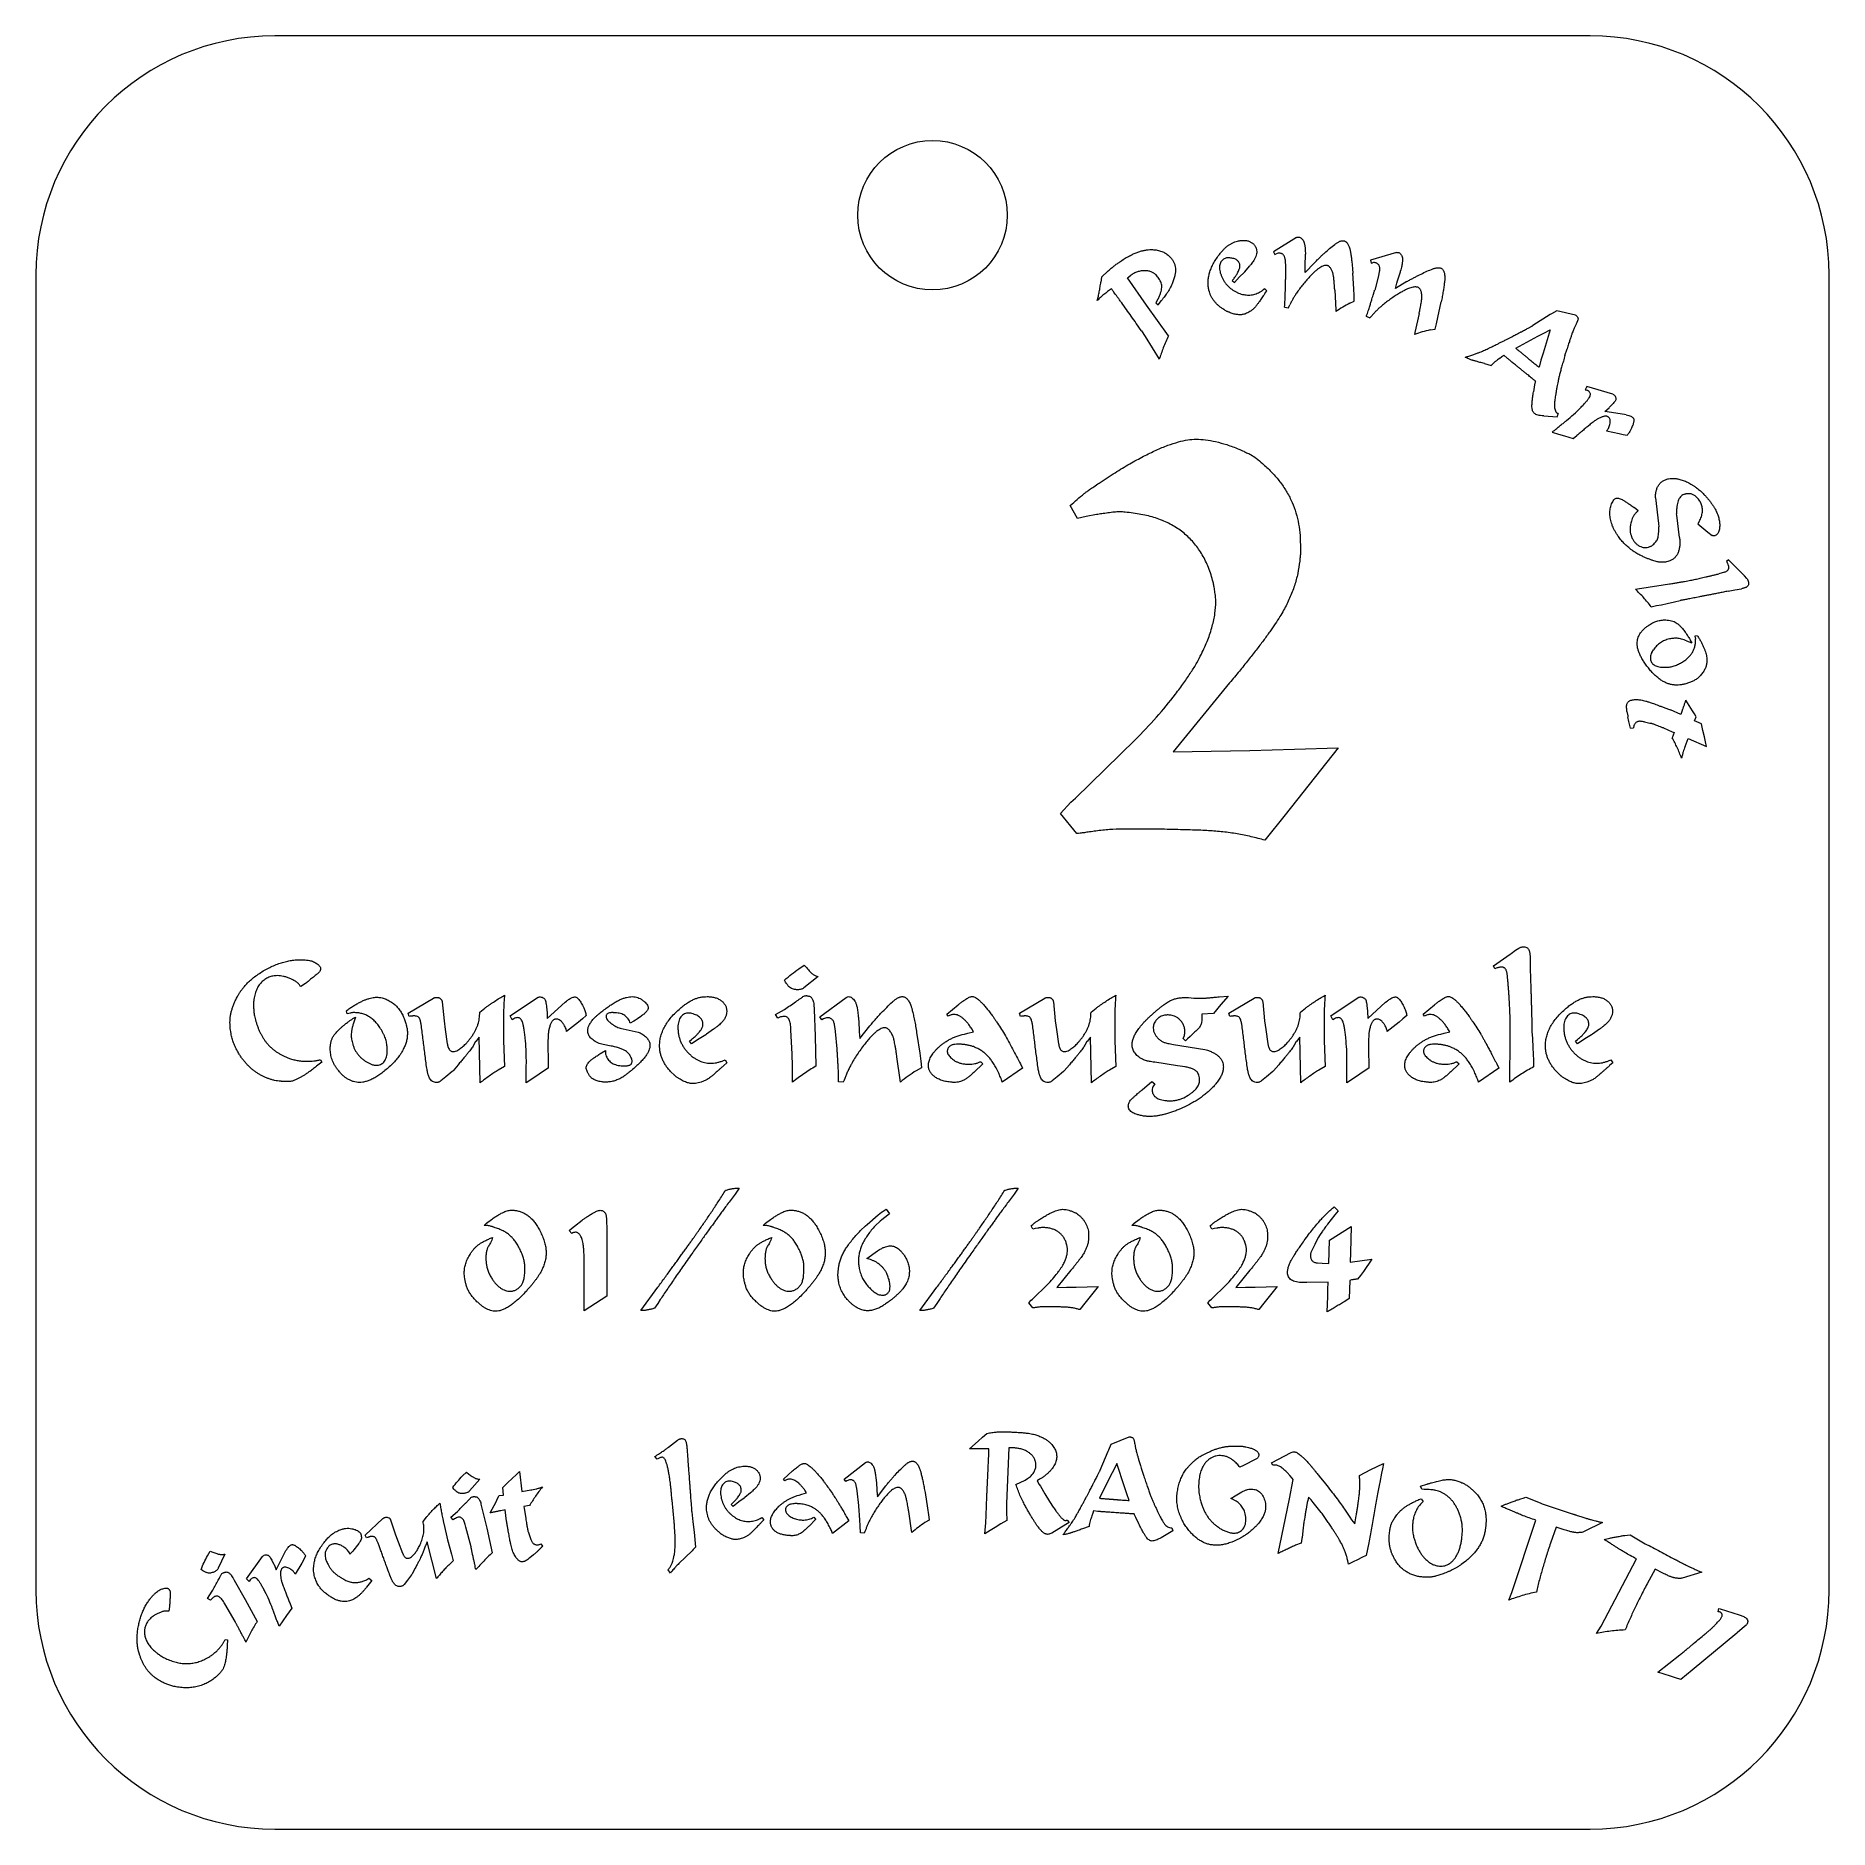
# Model space of a CAD drawing. Header units: millimetres. Extents: x -30 to 30, y -30 to 30.
import ezdxf

# ---------------------------------------------------------------- set-up
doc = ezdxf.new("R2010")
doc.units = ezdxf.units.MM

msp = doc.modelspace()

# ---------------------------------------------------------------- linework, layer by layer
at = {"color": 7, "linetype": 'Continuous', "lineweight": 15}
for p, q in [((22, 30), (-22, 30)), ((12.183, 23.251), (11.41, 22.774)), ((10.445, 22.108), (10.603, 22.292)), ((11.41, 22.774), (11.459, 22.684)), ((11.459, 22.684), (11.502, 22.708)), ((11.798, 22.518), (11.803, 22.417)), ((11.803, 22.417), (11.806, 22.334)), ((11.806, 22.334), (11.815, 21.843)), ((12.469, 22.27), (12.47, 22.343)), ((12.472, 22.078), (12.469, 22.27)), ((12.47, 22.343), (12.479, 22.663)), ((12.778, 22.41), (12.472, 22.078)), ((12.479, 22.663), (12.476, 22.691)), ((15.528, 22.752), (14.656, 22.5)), ((14.656, 22.5), (14.677, 22.399)), ((14.677, 22.399), (14.725, 22.411)), ((-30, 22), (-30, -22)), ((5.653, 21.927), (5.633, 21.763)), ((5.882, 22.141), (5.653, 21.927)), ((6.521, 21.9), (6.62, 21.98)), ((7.162, 20.989), (6.521, 21.9)), ((10.077, 21.87), (10.029, 21.812)), ((10.029, 21.812), (10.106, 21.751)), ((10.106, 21.751), (10.272, 21.933)), ((10.272, 21.933), (10.426, 22.088)), ((10.426, 22.088), (10.445, 22.108)), ((14.099, 21.532), (14.064, 22.061)), ((14.917, 21.969), (14.795, 21.494)), ((14.938, 22.05), (14.917, 21.969)), ((14.959, 22.148), (14.938, 22.05)), ((15.875, 21.78), (15.491, 21.543)), ((15.491, 21.543), (15.54, 21.729)), ((15.54, 21.729), (15.561, 21.8)), ((15.561, 21.8), (15.654, 22.105)), ((15.654, 22.105), (15.66, 22.133)), ((30, -22), (30, 22)), ((7.542, 21.186), (7.475, 21.067)), ((7.475, 21.067), (7.556, 21.006)), ((7.556, 21.006), (7.664, 21.148)), ((11.117, 21.54), (11.062, 21.498)), ((11.186, 21.472), (11.117, 21.54)), ((11.12, 21.376), (11.186, 21.472)), ((11.935, 20.958), (11.957, 21.002)), ((13.458, 21.488), (13.492, 20.839)), ((13.964, 21.057), (14.111, 21.123)), ((14.109, 21.311), (14.099, 21.532)), ((14.11, 21.223), (14.109, 21.311)), ((14.111, 21.123), (14.11, 21.223)), ((16.911, 20.58), (17.02, 21.099)), ((7.528, 20.476), (7.162, 20.989)), ((7.893, 19.967), (7.528, 20.476)), ((11.781, 20.925), (11.908, 20.905)), ((11.908, 20.905), (11.935, 20.958)), ((13.492, 20.839), (13.497, 20.775)), ((14.515, 20.619), (14.632, 20.566)), ((14.632, 20.566), (14.673, 20.609)), ((14.673, 20.609), (14.706, 20.645)), ((16.282, 20.71), (16.14, 20.076)), ((16.86, 20.364), (16.911, 20.58)), ((20.67, 20.672), (20.082, 20.304)), ((20.712, 20.695), (20.67, 20.672)), ((20.884, 20.802), (20.712, 20.695)), ((21.511, 20.658), (20.884, 20.802)), ((6.992, 20.127), (7.119, 19.937)), ((7.119, 19.937), (7.589, 19.186)), ((16.14, 20.076), (16.126, 20.013)), ((16.653, 20.159), (16.813, 20.183)), ((16.813, 20.183), (16.839, 20.28)), ((16.839, 20.28), (16.86, 20.364)), ((19.522, 19.546), (20.25, 19.947)), ((20.25, 19.947), (20.459, 20.057)), ((20.666, 20.165), (20.428, 19.38)), ((20.459, 20.057), (20.666, 20.165)), ((18.971, 19.208), (19.05, 19.267)), ((19.05, 19.267), (19.117, 19.312)), ((19.117, 19.312), (19.226, 19.216)), ((19.226, 19.216), (19.241, 19.204)), ((20.428, 19.38), (20.359, 19.146)), ((21.161, 19.301), (21.233, 19.532)), ((18.469, 19.036), (18.696, 18.973)), ((20.359, 19.146), (20.293, 18.916)), ((20.146, 18.321), (20.107, 18.087)), ((20.169, 18.421), (20.146, 18.321)), ((20.173, 18.447), (20.169, 18.421)), ((21.889, 18.272), (21.838, 18.16)), ((21.838, 18.16), (21.892, 18.145)), ((22.768, 18.009), (21.889, 18.272)), ((22.492, 17.432), (22.637, 17.557)), ((23.157, 17.335), (22.492, 17.432)), ((22.637, 17.557), (22.648, 17.573)), ((22.648, 17.573), (22.748, 17.673)), ((20.451, 17.283), (20.905, 17.252)), ((20.905, 17.252), (20.934, 17.346)), ((23.208, 17.324), (23.157, 17.335)), ((20.731, 16.738), (20.942, 16.675)), ((20.942, 16.675), (21.148, 16.613)), ((21.148, 16.613), (21.293, 16.573)), ((21.293, 16.573), (21.437, 16.527)), ((21.437, 16.527), (21.561, 16.629)), ((22.555, 16.786), (22.972, 16.691)), ((22.972, 16.691), (23.107, 16.665)), ((23.107, 16.665), (23.243, 16.642)), ((24.192, 14.547), (24.292, 13.681)), ((4.852, 13.851), (4.611, 14.292)), ((5.137, 13.918), (4.852, 13.851)), ((5.489, 13.984), (5.137, 13.918)), ((23.611, 14.108), (23.474, 14.216)), ((24.901, 13.967), (24.895, 14.004)), ((24.992, 13.221), (24.901, 13.967)), ((24.292, 13.681), (24.301, 13.576)), ((25.657, 13.756), (25.602, 13.67)), ((25.602, 13.67), (25.939, 13.398)), ((25.939, 13.398), (26.089, 13.286)), ((12.309, 12.976), (12.309, 12.646)), ((26.5, 12.058), (26.306, 12.002)), ((26.636, 12.464), (26.566, 12.415)), ((26.566, 12.415), (26.591, 12.378)), ((27.042, 12.059), (26.636, 12.464)), ((27.064, 12.035), (27.042, 12.059)), ((27.17, 11.928), (27.064, 12.035)), ((26.62, 11.42), (26.845, 11.462)), ((26.845, 11.462), (27.069, 11.499)), ((27.243, 11.847), (27.17, 11.928)), ((24.045, 10.901), (24.228, 10.936)), ((24.228, 10.936), (24.39, 10.968)), ((24.39, 10.968), (24.577, 11.008)), ((24.577, 11.008), (24.823, 11.062)), ((24.823, 11.062), (25.014, 11.108)), ((25.233, 9.756), (25.403, 9.688)), ((25.594, 9.925), (25.511, 9.913)), ((25.511, 9.913), (25.526, 9.816)), ((24.068, 9.371), (24.121, 9.454)), ((9.939, 8.351), (8.055, 6.048)), ((23.236, 7.395), (23.262, 7.244)), ((23.262, 7.244), (23.268, 7.208)), ((25.036, 7.295), (24.693, 7.445)), ((25.087, 7.427), (25.036, 7.295)), ((25.429, 7.414), (25.21, 7.776)), ((25.494, 7.315), (25.429, 7.414)), ((25.49, 7.087), (25.555, 7.219)), ((25.555, 7.219), (25.494, 7.315)), ((23.354, 6.832), (23.457, 6.847)), ((23.821, 7.045), (23.998, 7.007)), ((23.998, 7.007), (24.025, 7.001)), ((24.453, 6.843), (24.753, 6.719)), ((24.813, 6.695), (24.748, 6.515)), ((24.753, 6.719), (24.813, 6.695)), ((25.728, 6.982), (25.49, 7.087)), ((25.777, 6.763), (25.728, 6.982)), ((25.825, 6.543), (25.777, 6.763)), ((4.788, 4.491), (6.783, 6.442)), ((8.055, 6.048), (9.324, 6.07)), ((9.324, 6.07), (10.618, 6.093)), ((10.618, 6.093), (12.109, 6.134)), ((13.578, 6.178), (11.805, 3.942)), ((12.109, 6.134), (13.578, 6.178)), ((25.178, 6.219), (25.284, 6.496)), ((25.284, 6.496), (25.894, 6.225)), ((25.862, 6.383), (25.825, 6.543)), ((25.894, 6.225), (25.862, 6.383)), ((4.284, 3.987), (4.633, 4.361)), ((4.633, 4.361), (4.788, 4.491)), ((4.833, 3.308), (4.284, 3.987)), ((11.805, 3.942), (11.123, 3.089)), ((19.36, -0.698), (19.508, -0.594)), ((19.508, -0.594), (19.618, -0.523)), ((-4.473, -1.214), (-4.292, -1.098)), ((-4.292, -1.098), (-4.21, -1.186)), ((18.768, -1.12), (19.327, -0.72)), ((18.812, -1.214), (18.768, -1.12)), ((18.861, -1.192), (18.812, -1.214)), ((19.327, -0.72), (19.36, -0.698)), ((19.996, -0.797), (19.996, -1.071)), ((19.996, -1.071), (20.001, -1.345)), ((-20.979, -1.701), (-21.137, -1.811)), ((-4.917, -1.663), (-4.95, -1.592)), ((-3.821, -1.476), (-4.308, -1.855)), ((19.25, -1.602), (19.223, -1.361)), ((-17.539, -2.694), (-16.694, -2.2)), ((-16.409, -2.315), (-16.344, -2.951)), ((-14.131, -2.792), (-13.216, -2.178)), ((-12.892, -2.874), (-12.295, -2.332)), ((-12.295, -2.332), (-12.245, -2.293)), ((-3.765, -2.82), (-2.889, -2.173)), ((2.914, -2.694), (3.759, -2.2)), ((4.043, -2.315), (4.109, -2.951)), ((8.509, -2.173), (8.569, -2.178)), ((8.569, -2.178), (8.744, -2.2)), ((8.744, -2.2), (8.827, -2.2)), ((9.593, -2.151), (9.89, -2.129)), ((9.89, -2.129), (9.649, -2.414)), ((9.918, -2.694), (10.762, -2.2)), ((11.047, -2.315), (11.113, -2.951)), ((13.325, -2.792), (14.24, -2.178)), ((14.564, -2.874), (15.161, -2.332)), ((15.161, -2.332), (15.211, -2.293)), ((-19.586, -2.72), (-19.608, -2.622)), ((-19.47, -2.694), (-19.586, -2.72)), ((-19.328, -2.682), (-19.4, -2.682)), ((-19.306, -2.831), (-19.372, -3.038)), ((-17.511, -2.808), (-17.539, -2.694)), ((-17.473, -2.803), (-17.511, -2.808)), ((-16.344, -2.951), (-16.3, -3.247)), ((-15.149, -2.671), (-14.973, -2.529)), ((-14.354, -2.935), (-14.354, -3.614)), ((-14.065, -2.923), (-14.131, -2.792)), ((-14.011, -2.885), (-14.065, -2.923)), ((-12.92, -2.452), (-12.904, -2.622)), ((-12.904, -2.622), (-12.898, -2.644)), ((-12.898, -2.644), (-12.892, -2.874)), ((-11.84, -2.995), (-12.245, -3.307)), ((-11.714, -2.891), (-11.84, -2.995)), ((-11.588, -2.781), (-11.714, -2.891)), ((-10.687, -2.682), (-10.736, -2.682)), ((-9.991, -2.962), (-10.111, -3.038)), ((-9.936, -2.929), (-9.991, -2.962)), ((-9.865, -2.885), (-9.936, -2.929)), ((-9.76, -2.814), (-9.865, -2.885)), ((-5.257, -2.748), (-4.95, -2.573)), ((-5.18, -2.863), (-5.257, -2.748)), ((-5.131, -2.841), (-5.18, -2.863)), ((-3.963, -2.579), (-3.925, -3.466)), ((-3.7, -2.923), (-3.765, -2.82)), ((-3.65, -2.891), (-3.7, -2.923)), ((-2.483, -2.814), (-2.477, -2.847)), ((-2.477, -2.847), (-2.455, -3.23)), ((0.477, -2.737), (0.861, -2.419)), ((0.522, -2.803), (0.477, -2.737)), ((2.942, -2.808), (2.914, -2.694)), ((2.98, -2.803), (2.942, -2.808)), ((4.109, -2.951), (4.153, -3.247)), ((5.304, -2.671), (5.479, -2.529)), ((6.099, -2.935), (6.099, -3.614)), ((9.397, -2.71), (9.013, -2.737)), ((9.013, -2.737), (9.013, -2.841)), ((9.649, -2.414), (9.397, -2.71)), ((9.946, -2.808), (9.918, -2.694)), ((9.984, -2.803), (9.946, -2.808)), ((11.113, -2.951), (11.156, -3.247)), ((12.308, -2.671), (12.483, -2.529)), ((13.102, -2.935), (13.102, -3.614)), ((13.391, -2.923), (13.325, -2.792)), ((13.446, -2.885), (13.391, -2.923)), ((14.536, -2.452), (14.553, -2.622)), ((14.553, -2.622), (14.558, -2.644)), ((14.558, -2.644), (14.564, -2.874)), ((15.616, -2.995), (15.211, -3.307)), ((15.742, -2.891), (15.616, -2.995)), ((15.868, -2.781), (15.742, -2.891)), ((16.413, -2.737), (16.797, -2.419)), ((16.458, -2.803), (16.413, -2.737)), ((-16.3, -3.247), (-16.234, -3.724)), ((-15.165, -3.499), (-15.275, -3.642)), ((-15.132, -5.028), (-15.165, -3.499)), ((-10.353, -3.225), (-9.848, -3.34)), ((-8.129, -3.631), (-8.058, -3.576)), ((-7.811, -3.559), (-8.058, -3.724)), ((-7.586, -3.422), (-7.811, -3.559)), ((-7.559, -3.406), (-7.586, -3.422)), ((-7.323, -3.236), (-7.559, -3.406)), ((-4.692, -4.069), (-4.741, -3.253)), ((-3.925, -3.466), (-3.903, -4.475)), ((-3.262, -3.209), (-3.278, -3.088)), ((-3.251, -3.307), (-3.262, -3.209)), ((-3.19, -3.894), (-3.251, -3.307)), ((-2.455, -3.23), (-2.45, -3.318)), ((-2.45, -3.318), (-2.428, -3.548)), ((-2.428, -3.548), (-2.094, -3.121)), ((-0.521, -3.411), (-0.428, -4.042)), ((0.993, -3.417), (1.07, -3.4)), ((1.07, -3.4), (1.179, -3.373)), ((1.179, -3.373), (1.377, -3.329)), ((1.377, -3.329), (1.311, -3.219)), ((4.153, -3.247), (4.219, -3.724)), ((5.288, -3.499), (5.178, -3.642)), ((5.321, -5.028), (5.288, -3.499)), ((8.388, -3.543), (8.426, -3.45)), ((8.465, -3.62), (8.388, -3.543)), ((8.53, -3.559), (8.465, -3.62)), ((8.624, -3.477), (8.53, -3.559)), ((8.646, -3.46), (8.624, -3.477)), ((8.782, -3.329), (8.646, -3.46)), ((11.156, -3.247), (11.222, -3.724)), ((12.291, -3.499), (12.182, -3.642)), ((12.325, -5.028), (12.291, -3.499)), ((16.929, -3.417), (17.006, -3.4)), ((17.006, -3.4), (17.115, -3.373)), ((17.115, -3.373), (17.312, -3.329)), ((17.312, -3.329), (17.247, -3.219)), ((20.056, -3.307), (20.073, -3.543)), ((20.073, -3.543), (20.089, -3.844)), ((21.51, -3.631), (21.581, -3.576)), ((21.828, -3.559), (21.581, -3.724)), ((22.053, -3.422), (21.828, -3.559)), ((22.08, -3.406), (22.053, -3.422)), ((22.315, -3.236), (22.08, -3.406)), ((-15.286, -3.652), (-15.352, -3.768)), ((-15.275, -3.642), (-15.286, -3.652)), ((-14.354, -3.614), (-14.332, -4.201)), ((-11.065, -3.74), (-11.158, -3.713)), ((-11.092, -4.042), (-11.076, -4.03)), ((-11.076, -4.03), (-10.944, -3.943)), ((-11.015, -3.751), (-11.065, -3.74)), ((-10.747, -3.801), (-11.015, -3.751)), ((-8.058, -3.724), (-8.129, -3.631)), ((-1.085, -4.93), (-1.19, -4.157)), ((-0.428, -4.042), (-0.395, -4.305)), ((5.167, -3.652), (5.101, -3.768)), ((5.178, -3.642), (5.167, -3.652)), ((6.099, -3.614), (6.121, -4.201)), ((8.065, -3.746), (9.111, -3.916)), ((9.111, -3.916), (9.199, -3.938)), ((12.171, -3.652), (12.105, -3.768)), ((12.182, -3.642), (12.171, -3.652)), ((13.102, -3.614), (13.125, -4.201)), ((20.089, -3.844), (20.1, -4.075)), ((20.1, -4.075), (20.105, -4.272)), ((21.581, -3.724), (21.51, -3.631)), ((-20.431, -4.333), (-20.611, -4.475)), ((-20.48, -4.256), (-20.431, -4.333)), ((-18.911, -4.343), (-18.807, -4.398)), ((-16.075, -4.655), (-16.278, -4.831)), ((-16.059, -4.644), (-16.075, -4.655)), ((-16.042, -4.623), (-16.059, -4.644)), ((-15.873, -4.425), (-16.042, -4.623)), ((-14.321, -4.48), (-14.535, -4.606)), ((-14.332, -4.201), (-14.321, -4.48)), ((-13.589, -4.387), (-13.589, -4.283)), ((-13.161, -4.743), (-13.375, -4.886)), ((-13.013, -4.64), (-13.161, -4.743)), ((-12.859, -4.54), (-13.013, -4.64)), ((-12.859, -4.348), (-12.859, -4.54)), ((-8.649, -4.766), (-8.743, -4.672)), ((-7.016, -4.294), (-6.94, -4.261)), ((-6.879, -4.36), (-6.983, -4.453)), ((-6.94, -4.261), (-6.879, -4.36)), ((-0.373, -4.529), (-0.543, -4.623)), ((-0.395, -4.305), (-0.384, -4.409)), ((-0.384, -4.409), (-0.373, -4.529)), ((1.672, -4.409), (1.403, -4.661)), ((1.612, -4.322), (1.683, -4.398)), ((1.683, -4.398), (1.672, -4.409)), ((3.015, -4.535), (2.335, -5.007)), ((2.944, -4.398), (3.015, -4.535)), ((4.378, -4.655), (4.175, -4.831)), ((4.394, -4.644), (4.378, -4.655)), ((4.41, -4.623), (4.394, -4.644)), ((4.58, -4.425), (4.41, -4.623)), ((6.132, -4.48), (5.918, -4.606)), ((6.121, -4.201), (6.132, -4.48)), ((8.196, -4.458), (7.434, -4.343)), ((8.454, -4.497), (8.196, -4.458)), ((11.382, -4.655), (11.179, -4.831)), ((11.398, -4.644), (11.382, -4.655)), ((11.414, -4.623), (11.398, -4.644)), ((11.584, -4.425), (11.414, -4.623)), ((13.136, -4.48), (12.922, -4.606)), ((13.125, -4.201), (13.136, -4.48)), ((13.868, -4.387), (13.868, -4.283)), ((14.295, -4.743), (14.082, -4.886)), ((14.443, -4.64), (14.295, -4.743)), ((14.597, -4.54), (14.443, -4.64)), ((14.597, -4.348), (14.597, -4.54)), ((17.608, -4.409), (17.339, -4.661)), ((17.548, -4.322), (17.619, -4.398)), ((17.619, -4.398), (17.608, -4.409)), ((18.951, -4.535), (18.271, -5.007)), ((18.88, -4.398), (18.951, -4.535)), ((20.105, -4.272), (20.111, -4.497)), ((20.989, -4.766), (20.896, -4.672)), ((22.622, -4.294), (22.699, -4.261)), ((22.759, -4.36), (22.656, -4.453)), ((22.699, -4.261), (22.759, -4.36)), ((-16.278, -4.831), (-16.447, -4.968)), ((-13.375, -4.886), (-13.594, -5.034)), ((-2.987, -5.007), (-3.14, -4.996)), ((-2.96, -4.941), (-2.987, -5.007)), ((-2.938, -4.886), (-2.96, -4.941)), ((-1.075, -5.007), (-1.085, -4.93)), ((4.175, -4.831), (4.005, -4.968)), ((7.012, -5.264), (7.336, -4.99)), ((7.336, -4.99), (7.434, -5.061)), ((7.434, -5.061), (7.391, -5.127)), ((11.179, -4.831), (11.009, -4.968)), ((14.082, -4.886), (13.862, -5.034)), ((8.404, -5.527), (8.558, -5.445)), ((-6.608, -8.758), (-6.806, -9.021)), ((-6.471, -8.55), (-6.608, -8.758)), ((2.73, -8.758), (2.533, -9.021)), ((2.867, -8.55), (2.73, -8.758)), ((-14.927, -9.728), (-14.757, -9.597)), ((-10.912, -9.552), (-10.901, -10.018)), ((-5.588, -9.728), (-5.419, -9.597)), ((-2.188, -9.766), (-1.815, -9.448)), ((-1.815, -9.448), (-1.706, -9.355)), ((-1.706, -9.355), (-1.689, -9.344)), ((-1.596, -9.531), (-1.7, -9.613)), ((-1.689, -9.344), (-1.553, -9.256)), ((-1.497, -9.454), (-1.596, -9.531)), ((-1.553, -9.256), (-1.443, -9.41)), ((-1.443, -9.41), (-1.497, -9.454)), ((6.744, -9.728), (6.914, -9.597)), ((13.467, -9.448), (13.221, -9.761)), ((13.44, -9.179), (13.577, -9.311)), ((13.577, -9.311), (13.467, -9.448)), ((-15.003, -9.8), (-14.959, -9.755)), ((-14.959, -9.755), (-14.927, -9.728)), ((-12.157, -9.969), (-12.08, -9.903)), ((-12.064, -10.068), (-12.157, -9.969)), ((-12.08, -9.903), (-11.981, -9.821)), ((-11.981, -9.821), (-11.718, -9.623)), ((-10.901, -10.018), (-10.891, -10.901)), ((-5.665, -9.8), (-5.621, -9.755)), ((-5.621, -9.755), (-5.588, -9.728)), ((-2.408, -9.975), (-2.238, -9.815)), ((-2.238, -9.815), (-2.188, -9.766)), ((-1.749, -9.657), (-1.914, -9.815)), ((-1.7, -9.613), (-1.749, -9.657)), ((3.361, -9.926), (3.3, -9.815)), ((3.432, -9.909), (3.361, -9.926)), ((3.52, -9.892), (3.432, -9.909)), ((5.225, -10.144), (5.225, -10.227)), ((6.667, -9.8), (6.712, -9.755)), ((6.712, -9.755), (6.744, -9.728)), ((9.349, -9.926), (9.289, -9.815)), ((9.421, -9.909), (9.349, -9.926)), ((9.509, -9.892), (9.421, -9.909)), ((11.214, -10.144), (11.214, -10.227)), ((12.919, -10.194), (12.815, -10.386)), ((12.953, -10.139), (12.919, -10.194)), ((13.051, -9.996), (12.953, -10.139)), ((13.286, -10.293), (14.005, -9.832)), ((14.005, -9.832), (13.988, -10.709)), ((-14.817, -10.243), (-14.718, -10.205)), ((-5.479, -10.243), (-5.38, -10.205)), ((-2.194, -10.907), (-1.843, -10.654)), ((-1.843, -10.654), (-1.772, -10.611)), ((6.854, -10.243), (6.953, -10.205)), ((12.788, -10.435), (12.689, -10.638)), ((12.815, -10.386), (12.788, -10.435)), ((13.265, -11.071), (13.286, -10.293)), ((13.988, -10.709), (13.977, -11.033)), ((-11.652, -12.655), (-11.652, -11.159)), ((-10.891, -10.901), (-10.891, -12.167)), ((-2.073, -10.945), (-2.194, -10.907)), ((4.633, -11.301), (4.161, -11.876)), ((10.621, -11.301), (10.15, -11.876)), ((12.887, -11.054), (13.034, -11.065)), ((13.034, -11.065), (13.265, -11.071)), ((13.977, -11.033), (14.701, -10.933)), ((14.421, -11.339), (14.323, -11.471)), ((14.701, -10.933), (14.421, -11.339)), ((-9.76, -12.65), (-9.19, -11.871)), ((-1.481, -11.531), (-1.531, -11.405)), ((-0.422, -12.65), (0.148, -11.871)), ((3.345, -12.266), (3.844, -11.778)), ((4.161, -11.876), (4.479, -11.871)), ((4.479, -11.871), (4.802, -11.865)), ((4.802, -11.865), (5.175, -11.855)), ((5.542, -11.844), (5.099, -12.403)), ((5.175, -11.855), (5.542, -11.844)), ((9.333, -12.266), (9.832, -11.778)), ((10.15, -11.876), (10.467, -11.871)), ((10.467, -11.871), (10.791, -11.865)), ((10.791, -11.865), (11.164, -11.855)), ((11.531, -11.844), (11.087, -12.403)), ((11.164, -11.855), (11.531, -11.844)), ((12.52, -11.712), (12.404, -11.712)), ((13.237, -11.701), (12.52, -11.712)), ((13.226, -12.178), (13.232, -11.942)), ((13.232, -11.942), (13.237, -11.701)), ((13.96, -11.641), (13.939, -12.244)), ((14.022, -11.624), (13.96, -11.641)), ((14.323, -11.471), (14.224, -11.603)), ((-10.891, -12.167), (-11.652, -12.655)), ((-9.19, -12.408), (-9.299, -12.573)), ((-9.108, -12.282), (-9.19, -12.408)), ((0.148, -12.408), (0.039, -12.573)), ((0.231, -12.282), (0.148, -12.408)), ((3.219, -12.392), (3.306, -12.298)), ((3.356, -12.561), (3.219, -12.392)), ((3.306, -12.298), (3.345, -12.266)), ((5.099, -12.403), (4.928, -12.616)), ((9.207, -12.392), (9.295, -12.298)), ((9.344, -12.561), (9.207, -12.392)), ((9.295, -12.298), (9.333, -12.266)), ((11.087, -12.403), (10.917, -12.616)), ((13.205, -12.688), (13.215, -12.435)), ((13.215, -12.435), (13.226, -12.178)), ((13.939, -12.244), (13.791, -12.343)), ((1.676, -16.886), (1.817, -16.76)), ((-8.831, -17.22), (-8.529, -16.985)), ((1.236, -17.278), (1.529, -17.015)), ((1.565, -17.271), (1.236, -17.278)), ((1.529, -17.015), (1.676, -16.886)), ((1.88, -17.278), (1.565, -17.271)), ((1.881, -17.388), (1.88, -17.278)), ((1.881, -17.502), (1.881, -17.388)), ((2.549, -17.243), (2.48, -19.105)), ((5.612, -17.987), (5.882, -17.349)), ((5.882, -17.349), (5.904, -17.306)), ((5.904, -17.306), (5.982, -17.119)), ((5.982, -17.119), (6.579, -16.878)), ((11.343, -17.746), (12.004, -17.397)), ((-9.207, -17.616), (-9.287, -17.531)), ((-9.193, -17.611), (-9.207, -17.616)), ((-9.14, -17.583), (-9.193, -17.611)), ((-2.96, -18.287), (-2.238, -17.737)), ((6.062, -17.973), (5.954, -18.184)), ((6.17, -17.766), (6.062, -17.973)), ((6.425, -18.546), (6.17, -17.766)), ((6.997, -17.96), (7.071, -18.19)), ((10.408, -17.836), (10.282, -17.892)), ((10.823, -17.625), (10.408, -17.836)), ((11.385, -17.826), (11.343, -17.746)), ((12.32, -17.498), (12.458, -17.622)), ((14.282, -18.165), (14.669, -17.962)), ((14.669, -17.962), (15.09, -17.761)), ((15.057, -17.941), (15.028, -18.093)), ((15.09, -17.761), (15.057, -17.941)), ((-16.014, -18.623), (-16.052, -18.57)), ((-15.724, -18.183), (-15.595, -18.06)), ((-15.595, -18.06), (-15.514, -18.118)), ((-15.148, -18.292), (-15.486, -18.681)), ((-14.381, -18.568), (-14.218, -18.414)), ((-14.35, -18.826), (-14.381, -18.568)), ((-14.218, -18.414), (-14.053, -18.261)), ((-14.053, -18.261), (-13.934, -18.148)), ((-13.934, -18.148), (-13.814, -18.039)), ((-13.814, -18.039), (-13.737, -18.703)), ((-4.984, -18.296), (-4.679, -18.015)), ((-4.945, -18.348), (-4.984, -18.296)), ((-2.904, -18.372), (-2.96, -18.287)), ((-2.863, -18.345), (-2.904, -18.372)), ((-2.535, -18.604), (-2.55, -18.503)), ((-1.892, -18.265), (-1.887, -18.293)), ((-1.887, -18.293), (-1.863, -18.612)), ((-1.837, -18.877), (-1.564, -18.516)), ((2.792, -18.468), (3.099, -18.319)), ((3.099, -18.319), (3.183, -18.272)), ((3.584, -18.296), (3.5, -18.343)), ((3.5, -18.343), (3.574, -18.464)), ((3.574, -18.464), (3.608, -18.521)), ((3.608, -18.521), (3.763, -18.778)), ((5.954, -18.184), (5.589, -18.929)), ((6.503, -18.777), (6.425, -18.546)), ((11.942, -18.954), (12.072, -18.305)), ((12.037, -18.262), (11.959, -18.172)), ((12.072, -18.305), (12.037, -18.262)), ((12.941, -18.188), (13.15, -18.448)), ((15.028, -18.093), (14.97, -18.398)), ((16.329, -18.526), (16.535, -18.457)), ((16.368, -18.628), (16.329, -18.526)), ((-14.801, -19.417), (-14.601, -19.045)), ((-14.601, -19.045), (-14.549, -18.939)), ((-14.549, -18.939), (-14.496, -18.837)), ((-14.496, -18.837), (-14.35, -18.826)), ((-13.737, -18.703), (-13.444, -18.653)), ((-13.48, -19.173), (-13.668, -19.21)), ((-8.645, -19.706), (-8.715, -18.997)), ((-6.735, -19.134), (-6.679, -19.083)), ((-6.669, -19.206), (-6.735, -19.134)), ((-6.475, -19.053), (-6.669, -19.206)), ((-6.298, -18.924), (-6.475, -19.053)), ((-6.276, -18.908), (-6.298, -18.924)), ((-6.092, -18.752), (-6.276, -18.908)), ((-4.527, -18.84), (-4.463, -18.823)), ((-4.463, -18.823), (-4.374, -18.795)), ((-4.374, -18.795), (-4.212, -18.751)), ((-4.212, -18.751), (-4.271, -18.662)), ((-2.525, -18.686), (-2.535, -18.604)), ((-2.466, -19.174), (-2.525, -18.686)), ((-1.863, -18.612), (-1.858, -18.685)), ((-1.858, -18.685), (-1.837, -18.877)), ((-0.249, -18.737), (-0.163, -19.261)), ((2.48, -19.105), (2.479, -19.384)), ((3.763, -18.778), (3.913, -19.035)), ((3.913, -19.035), (4.034, -19.222)), ((6.581, -19.004), (6.503, -18.777)), ((9.987, -18.941), (10.13, -18.845)), ((10.036, -18.959), (9.987, -18.941)), ((10.13, -18.845), (10.351, -18.711)), ((11.812, -19.6), (11.942, -18.954)), ((12.553, -19.005), (12.537, -19.076)), ((12.585, -18.895), (12.553, -19.005)), ((12.667, -18.986), (12.585, -18.895)), ((12.738, -19.067), (12.667, -18.986)), ((13.008, -19.41), (12.738, -19.067)), ((16.271, -18.976), (16.347, -18.95)), ((16.347, -18.95), (16.422, -19.036)), ((16.447, -18.631), (16.368, -18.628)), ((19.681, -18.948), (19.766, -18.923)), ((19.766, -18.923), (19.851, -18.898)), ((19.851, -18.898), (20.328, -19.088)), ((-18.982, -20.169), (-18.389, -19.611)), ((-18.136, -19.651), (-17.964, -20.155)), ((-17.046, -19.706), (-16.93, -19.558)), ((-16.351, -19.772), (-16.225, -20.324)), ((-16.116, -19.565), (-15.893, -19.372)), ((-16.035, -19.647), (-16.116, -19.565)), ((-15.998, -19.62), (-16.035, -19.647)), ((-15.087, -19.216), (-14.911, -19.935)), ((-14.298, -19.322), (-14.438, -19.345)), ((-14.253, -19.694), (-14.298, -19.322)), ((-13.668, -19.21), (-13.658, -19.273)), ((-13.658, -19.273), (-13.612, -19.595)), ((-8.056, -19.384), (-8.016, -19.72)), ((-8.016, -19.72), (-7.979, -20.065)), ((-5.767, -19.61), (-5.705, -19.577)), ((-5.648, -19.655), (-5.728, -19.74)), ((-5.705, -19.577), (-5.648, -19.655)), ((-3.92, -19.637), (-4.132, -19.858)), ((-3.973, -19.567), (-3.911, -19.627)), ((-3.911, -19.627), (-3.92, -19.637)), ((-2.797, -19.685), (-3.343, -20.107)), ((-2.862, -19.574), (-2.797, -19.685)), ((-0.7, -20.009), (-0.796, -19.367)), ((-0.112, -19.667), (-0.252, -19.746)), ((-0.163, -19.261), (-0.132, -19.479)), ((-0.132, -19.479), (-0.122, -19.567)), ((-0.122, -19.567), (-0.112, -19.667)), ((1.754, -20.12), (1.785, -19.756)), ((2.286, -19.783), (2.095, -19.905)), ((2.483, -19.668), (2.286, -19.783)), ((2.479, -19.384), (2.483, -19.668)), ((4.578, -19.744), (4.465, -19.809)), ((4.504, -19.664), (4.578, -19.744)), ((5.361, -19.429), (5.331, -19.523)), ((5.39, -19.354), (5.361, -19.429)), ((5.536, -19.37), (5.39, -19.354)), ((5.554, -19.371), (5.536, -19.37)), ((6.763, -19.48), (6.752, -19.456)), ((6.801, -19.575), (6.763, -19.48)), ((6.904, -19.789), (6.801, -19.575)), ((10.484, -19.564), (10.464, -19.447)), ((11.69, -20.191), (11.812, -19.6)), ((13.784, -19.293), (13.964, -19.562)), ((13.964, -19.562), (14.019, -19.649)), ((14.019, -19.649), (14.132, -19.782)), ((14.132, -19.782), (14.179, -19.512)), ((19.388, -22.077), (20.187, -19.662)), ((22.415, -19.741), (21.805, -20.045)), ((-18.939, -20.257), (-18.982, -20.169)), ((-18.908, -20.245), (-18.939, -20.257)), ((-17.964, -20.155), (-17.873, -20.388)), ((-17.873, -20.388), (-17.731, -20.762)), ((-16.905, -20.382), (-16.968, -20.517)), ((-16.594, -21.617), (-16.905, -20.382)), ((-16.225, -20.324), (-16.098, -20.796)), ((-15.441, -20.553), (-15.614, -19.894)), ((-14.911, -19.935), (-14.73, -20.757)), ((-13.531, -20.043), (-13.522, -20.07)), ((-13.522, -20.07), (-13.465, -20.24)), ((-7.979, -20.065), (-7.925, -20.569)), ((-2.283, -20.099), (-2.412, -20.091)), ((-2.262, -20.043), (-2.283, -20.099)), ((-2.244, -19.997), (-2.262, -20.043)), ((-0.689, -20.073), (-0.7, -20.009)), ((1.926, -20.013), (1.754, -20.12)), ((2.095, -19.905), (1.926, -20.013)), ((3.989, -20.093), (3.961, -20.11)), ((4.465, -19.809), (3.989, -20.093)), ((5.24, -19.873), (5.018, -19.952)), ((8.036, -20.015), (7.646, -20.25)), ((8.007, -19.922), (8.036, -20.015)), ((10.091, -20.361), (10.01, -20.393)), ((10.183, -20.319), (10.091, -20.361)), ((11.57, -20.777), (11.69, -20.191)), ((12.357, -20.278), (12.336, -20.436)), ((12.363, -20.237), (12.357, -20.278)), ((12.4, -19.915), (12.363, -20.237)), ((12.409, -19.829), (12.4, -19.915)), ((14.613, -20.358), (14.603, -20.425)), ((20.864, -19.899), (20.675, -20.429)), ((21.138, -19.985), (20.864, -19.899)), ((23.169, -20.172), (23.257, -20.161)), ((23.257, -20.161), (23.345, -20.15)), ((23.345, -20.15), (23.784, -20.416)), ((-24.26, -20.851), (-24.17, -20.697)), ((-24.17, -20.697), (-24.076, -20.73)), ((-23.677, -20.798), (-23.895, -21.264)), ((-22.948, -21.627), (-22.42, -20.876)), ((-21.96, -21.321), (-21.657, -20.721)), ((-21.657, -20.721), (-21.631, -20.676)), ((-21.039, -20.982), (-21.105, -21.1)), ((-20.973, -20.859), (-21.039, -20.982)), ((-20.263, -20.617), (-20.301, -20.684)), ((-19.396, -20.695), (-19.495, -20.795)), ((-19.36, -20.652), (-19.396, -20.695)), ((-19.314, -20.596), (-19.36, -20.652)), ((-19.283, -20.559), (-19.314, -20.596)), ((-19.197, -20.444), (-19.283, -20.559)), ((-16.974, -20.528), (-17.007, -20.634)), ((-16.968, -20.517), (-16.974, -20.528)), ((-16.098, -20.796), (-16.037, -21.021)), ((-13.351, -20.824), (-13.469, -20.923)), ((-13.323, -20.801), (-13.351, -20.824)), ((-13.109, -20.453), (-13.045, -20.534)), ((-8.039, -20.683), (-8.485, -21.114)), ((-8.006, -20.649), (-8.039, -20.683)), ((-7.925, -20.569), (-8.006, -20.649)), ((12.336, -20.436), (12.15, -20.504)), ((14.223, -20.985), (14.073, -21.058)), ((14.368, -20.916), (14.223, -20.985)), ((14.514, -20.842), (14.368, -20.916)), ((14.603, -20.425), (14.514, -20.842)), ((22.368, -23.211), (23.551, -20.959)), ((-24.418, -21.353), (-24.47, -21.312)), ((-22.107, -21.001), (-22.044, -21.128)), ((-22.044, -21.128), (-22.032, -21.143)), ((-22.032, -21.143), (-21.96, -21.321)), ((-21.105, -21.1), (-21.328, -21.465)), ((-17.429, -21.49), (-17.561, -21.67)), ((-17.418, -21.477), (-17.429, -21.49)), ((-17.409, -21.457), (-17.418, -21.477)), ((-17.307, -21.265), (-17.409, -21.457)), ((-16.037, -21.021), (-16.187, -21.163)), ((-8.771, -21.434), (-8.845, -21.32)), ((13.922, -21.136), (13.898, -21.021)), ((14.073, -21.058), (13.922, -21.136)), ((17.847, -21.029), (17.691, -21.15)), ((24.18, -21.303), (23.908, -21.794)), ((24.438, -21.433), (24.18, -21.303)), ((25.736, -21.401), (25.085, -21.601)), ((-24.257, -22.286), (-24.096, -22.039)), ((-23.363, -21.668), (-22.996, -22.312)), ((-22.858, -21.709), (-22.948, -21.627)), ((-22.826, -21.663), (-22.858, -21.709)), ((-18.762, -21.677), (-18.935, -21.903)), ((-18.858, -21.605), (-18.762, -21.677)), ((-17.561, -21.67), (-17.674, -21.813)), ((19.278, -22.339), (19.388, -22.077)), ((-25.529, -22.551), (-25.548, -22.71)), ((-24.156, -22.343), (-24.257, -22.286)), ((-24.128, -22.308), (-24.156, -22.343)), ((-23.336, -23.05), (-23.683, -22.464)), ((-22.996, -22.312), (-22.596, -23.05)), ((-21.527, -22.73), (-21.611, -22.855)), ((-21.437, -22.607), (-21.527, -22.73)), ((-21.494, -22.458), (-21.437, -22.607)), ((26.289, -22.725), (26.314, -22.619)), ((26.314, -22.619), (26.352, -22.629)), ((26.352, -22.629), (26.989, -22.832)), ((-21.734, -23.03), (-21.861, -23.21)), ((-21.611, -22.855), (-21.734, -23.03)), ((22.217, -23.451), (22.368, -23.211)), ((27.162, -23.232), (26.937, -23.425)), ((26.989, -22.832), (27.145, -22.889)), ((27.221, -23.174), (27.162, -23.232)), ((-23.661, -23.653), (-23.586, -23.665)), ((-23.586, -23.665), (-23.598, -23.856)), ((26.908, -23.447), (25.417, -24.677)), ((26.937, -23.425), (26.908, -23.447)), ((24.272, -24.752), (25.009, -24.167)), ((24.69, -24.879), (24.272, -24.752)), ((24.863, -24.933), (24.69, -24.879)), ((25.038, -24.991), (24.863, -24.933)), ((25.417, -24.677), (25.038, -24.991)), ((-22, -30), (22, -30))]:
    msp.add_line(p, q, dxfattribs=at)
msp.add_circle((0, 24), 2.5, dxfattribs=at)
for centre, start, end in [((-22, 22), 90, 180), ((22, 22), 0, 90), ((-22, -22), 180, 270), ((22, -22), 270, 0)]:
    msp.add_arc(centre, 8, start, end, dxfattribs=at)
for points, knots in [([(6.264, 22.439), (6.313, 22.472), (6.408, 22.536), (6.549, 22.62), (6.683, 22.689), (6.81, 22.744), (6.931, 22.787), (7.048, 22.819), (7.16, 22.839), (7.234, 22.844), (7.27, 22.847)], [0, 0, 0, 0, 0.161335, 0.310874, 0.447404, 0.57255, 0.688483, 0.797953, 0.901688, 1, 1, 1, 1]), ([(7.27, 22.847), (7.299, 22.847), (7.356, 22.848), (7.44, 22.843), (7.52, 22.831), (7.596, 22.813), (7.668, 22.79), (7.735, 22.761), (7.798, 22.727), (7.854, 22.686), (7.906, 22.643), (7.953, 22.598), (7.994, 22.553), (8.017, 22.521), (8.029, 22.505)], [0, 0, 0, 0, 0.100256, 0.196905, 0.289066, 0.378785, 0.465735, 0.549409, 0.630999, 0.71108, 0.789265, 0.862859, 0.933314, 1, 1, 1, 1]), ([(9.562, 22.637), (9.588, 22.672), (9.638, 22.74), (9.716, 22.83), (9.792, 22.908), (9.869, 22.972), (9.947, 23.026), (10.029, 23.069), (10.115, 23.105), (10.176, 23.122), (10.206, 23.131)], [0, 0, 0, 0, 0.1578396, 0.3028062, 0.4327535, 0.5508086, 0.6624606, 0.7735101, 0.8862339, 1, 1, 1, 1]), ([(10.206, 23.131), (10.226, 23.135), (10.266, 23.144), (10.324, 23.153), (10.381, 23.158), (10.434, 23.158), (10.486, 23.153), (10.535, 23.144), (10.581, 23.131), (10.625, 23.113), (10.665, 23.092), (10.702, 23.068), (10.735, 23.04), (10.764, 23.011), (10.788, 22.978), (10.809, 22.942), (10.826, 22.904), (10.833, 22.877), (10.837, 22.864)], [0, 0, 0, 0, 0.081217, 0.158806, 0.23152, 0.302256, 0.368953, 0.433921, 0.496723, 0.558237, 0.617659, 0.675559, 0.730673, 0.783745, 0.837403, 0.890369, 0.944061, 1, 1, 1, 1]), ([(10.837, 22.864), (10.842, 22.838), (10.852, 22.785), (10.843, 22.702), (10.82, 22.615), (10.784, 22.542), (10.745, 22.478), (10.706, 22.423), (10.658, 22.359), (10.622, 22.315), (10.603, 22.292)], [0, 0, 0, 0, 0.12157, 0.24964, 0.387244, 0.53968, 0.628842, 0.734518, 0.858676, 1, 1, 1, 1]), ([(12.183, 23.251), (12.194, 23.257), (12.216, 23.269), (12.241, 23.269), (12.253, 23.269)], [0, 0, 0, 0, 0.510462, 1, 1, 1, 1]), ([(12.253, 23.269), (12.268, 23.266), (12.3, 23.26), (12.343, 23.231), (12.383, 23.187), (12.404, 23.151), (12.416, 23.132)], [0, 0, 0, 0, 0.20637, 0.431695, 0.693607, 1, 1, 1, 1]), ([(12.416, 23.132), (12.42, 23.121), (12.43, 23.1), (12.442, 23.064), (12.45, 23.023), (12.46, 22.977), (12.466, 22.922), (12.471, 22.856), (12.475, 22.777), (12.476, 22.721), (12.476, 22.691)], [0, 0, 0, 0, 0.074824, 0.158836, 0.252649, 0.354832, 0.475292, 0.623359, 0.797746, 1, 1, 1, 1]), ([(12.778, 22.41), (12.809, 22.44), (12.868, 22.5), (12.956, 22.585), (13.04, 22.666), (13.15, 22.765), (13.287, 22.885), (13.414, 22.987), (13.499, 23.052), (13.54, 23.078), (13.579, 23.101), (13.615, 23.12), (13.651, 23.133), (13.684, 23.142), (13.716, 23.147), (13.736, 23.147), (13.746, 23.146)], [0, 0, 0, 0, 0.104076, 0.203243, 0.297885, 0.387675, 0.563345, 0.740718, 0.783535, 0.823025, 0.859009, 0.892519, 0.922838, 0.950488, 0.97645, 1, 1, 1, 1]), ([(13.746, 23.146), (13.757, 23.145), (13.781, 23.141), (13.814, 23.126), (13.844, 23.103), (13.873, 23.073), (13.898, 23.034), (13.922, 22.988), (13.944, 22.935), (13.956, 22.896), (13.962, 22.876)], [0, 0, 0, 0, 0.095324, 0.192014, 0.293544, 0.405589, 0.529917, 0.670018, 0.825802, 1, 1, 1, 1]), ([(13.962, 22.876), (13.965, 22.866), (13.972, 22.843), (13.979, 22.805), (13.988, 22.761), (13.992, 22.73), (13.994, 22.713)], [0, 0, 0, 0, 0.198316, 0.429351, 0.695419, 1, 1, 1, 1]), ([(5.882, 22.141), (5.915, 22.169), (5.981, 22.225), (6.078, 22.302), (6.172, 22.373), (6.234, 22.417), (6.264, 22.439)], [0, 0, 0, 0, 0.271701, 0.529511, 0.771681, 1, 1, 1, 1]), ([(8.029, 22.505), (8.046, 22.477), (8.081, 22.42), (8.114, 22.325), (8.131, 22.222), (8.131, 22.133), (8.123, 22.058), (8.113, 21.998), (8.099, 21.936), (8.08, 21.871), (8.057, 21.804), (8.03, 21.734), (7.999, 21.662), (7.975, 21.613), (7.963, 21.588)], [0, 0, 0, 0, 0.103005, 0.205427, 0.311675, 0.423955, 0.483154, 0.546295, 0.612236, 0.681356, 0.755184, 0.832993, 0.914258, 1, 1, 1, 1]), ([(9.249, 21.486), (9.24, 21.53), (9.222, 21.618), (9.217, 21.754), (9.23, 21.895), (9.259, 22.039), (9.307, 22.186), (9.373, 22.337), (9.458, 22.488), (9.527, 22.586), (9.562, 22.637)], [0, 0, 0, 0, 0.107961, 0.218138, 0.331842, 0.450727, 0.576549, 0.709028, 0.849889, 1, 1, 1, 1]), ([(9.82, 22.565), (9.799, 22.559), (9.759, 22.547), (9.708, 22.511), (9.664, 22.465), (9.632, 22.407), (9.61, 22.341), (9.601, 22.267), (9.606, 22.186), (9.617, 22.131), (9.623, 22.102)], [0, 0, 0, 0, 0.1135825, 0.220978, 0.3305501, 0.4466919, 0.569141, 0.700419, 0.8425734, 1, 1, 1, 1]), ([(9.907, 22.571), (9.891, 22.572), (9.862, 22.572), (9.833, 22.567), (9.82, 22.565)], [0, 0, 0, 0, 0.5427188, 1, 1, 1, 1]), ([(10.279, 22.358), (10.275, 22.374), (10.265, 22.407), (10.238, 22.449), (10.204, 22.486), (10.161, 22.515), (10.109, 22.539), (10.049, 22.557), (9.981, 22.568), (9.932, 22.57), (9.907, 22.571)], [0, 0, 0, 0, 0.1098526, 0.215338, 0.3210824, 0.432465, 0.553476, 0.687247, 0.8344633, 1, 1, 1, 1]), ([(10.264, 22.194), (10.269, 22.209), (10.279, 22.236), (10.287, 22.279), (10.287, 22.319), (10.282, 22.345), (10.279, 22.358)], [0, 0, 0, 0, 0.273856, 0.526728, 0.767923, 1, 1, 1, 1]), ([(11.618, 22.729), (11.599, 22.729), (11.559, 22.729), (11.521, 22.715), (11.502, 22.708)], [0, 0, 0, 0, 0.472102, 1, 1, 1, 1]), ([(11.798, 22.518), (11.796, 22.533), (11.794, 22.561), (11.782, 22.601), (11.767, 22.637), (11.744, 22.667), (11.719, 22.693), (11.688, 22.712), (11.655, 22.725), (11.63, 22.728), (11.618, 22.729)], [0, 0, 0, 0, 0.146095, 0.279035, 0.405005, 0.52758, 0.645475, 0.761386, 0.877196, 1, 1, 1, 1]), ([(13.184, 22.322), (13.169, 22.321), (13.135, 22.321), (13.081, 22.306), (13.022, 22.279), (12.968, 22.25), (12.922, 22.22), (12.885, 22.192), (12.845, 22.161), (12.804, 22.124), (12.759, 22.084), (12.714, 22.039), (12.665, 21.991), (12.632, 21.956), (12.616, 21.938)], [0, 0, 0, 0, 0.065965, 0.143547, 0.235829, 0.343202, 0.403745, 0.469602, 0.542629, 0.62131, 0.706557, 0.797042, 0.895501, 1, 1, 1, 1]), ([(13.392, 22.07), (13.385, 22.09), (13.373, 22.126), (13.35, 22.175), (13.326, 22.217), (13.301, 22.253), (13.274, 22.281), (13.246, 22.302), (13.216, 22.317), (13.195, 22.32), (13.184, 22.322)], [0, 0, 0, 0, 0.176377, 0.332911, 0.474055, 0.599408, 0.712227, 0.812566, 0.908018, 1, 1, 1, 1]), ([(13.994, 22.713), (14.001, 22.667), (14.016, 22.57), (14.034, 22.415), (14.051, 22.244), (14.06, 22.124), (14.064, 22.061)], [0, 0, 0, 0, 0.212988, 0.450556, 0.712855, 1, 1, 1, 1]), ([(14.843, 22.401), (14.825, 22.406), (14.786, 22.417), (14.746, 22.413), (14.725, 22.411)], [0, 0, 0, 0, 0.471891, 1, 1, 1, 1]), ([(14.959, 22.148), (14.962, 22.163), (14.966, 22.191), (14.966, 22.233), (14.961, 22.272), (14.948, 22.307), (14.93, 22.339), (14.906, 22.365), (14.877, 22.387), (14.854, 22.396), (14.843, 22.401)], [0, 0, 0, 0, 0.146327, 0.280529, 0.407575, 0.529445, 0.64677, 0.763254, 0.877996, 1, 1, 1, 1]), ([(15.528, 22.752), (15.54, 22.754), (15.564, 22.759), (15.588, 22.752), (15.6, 22.749)], [0, 0, 0, 0, 0.505997, 1, 1, 1, 1]), ([(15.6, 22.749), (15.613, 22.742), (15.642, 22.728), (15.677, 22.688), (15.703, 22.636), (15.715, 22.595), (15.721, 22.573)], [0, 0, 0, 0, 0.2071185, 0.4307691, 0.693518, 1, 1, 1, 1]), ([(15.721, 22.573), (15.722, 22.562), (15.725, 22.539), (15.726, 22.501), (15.724, 22.459), (15.72, 22.412), (15.712, 22.357), (15.699, 22.292), (15.682, 22.216), (15.667, 22.162), (15.66, 22.133)], [0, 0, 0, 0, 0.075784, 0.158481, 0.253034, 0.355248, 0.476091, 0.62341, 0.797409, 1, 1, 1, 1]), ([(15.875, 21.78), (15.912, 21.801), (15.985, 21.843), (16.093, 21.901), (16.196, 21.956), (16.328, 22.023), (16.493, 22.102), (16.643, 22.166), (16.742, 22.205), (16.788, 22.22), (16.832, 22.231), (16.872, 22.239), (16.91, 22.243), (16.944, 22.242), (16.976, 22.239), (16.995, 22.233), (17.005, 22.23)], [0, 0, 0, 0, 0.103773, 0.20318, 0.297765, 0.387772, 0.563752, 0.740727, 0.783769, 0.823044, 0.859007, 0.892809, 0.922903, 0.950742, 0.976104, 1, 1, 1, 1]), ([(17.005, 22.23), (17.015, 22.225), (17.037, 22.215), (17.064, 22.192), (17.087, 22.161), (17.107, 22.124), (17.122, 22.081), (17.132, 22.03), (17.139, 21.973), (17.14, 21.933), (17.141, 21.912)], [0, 0, 0, 0, 0.095152, 0.191187, 0.293976, 0.406083, 0.530401, 0.670435, 0.826759, 1, 1, 1, 1]), ([(5.514, 21.147), (5.526, 21.195), (5.55, 21.293), (5.581, 21.443), (5.61, 21.6), (5.625, 21.708), (5.633, 21.763)], [0, 0, 0, 0, 0.237038, 0.479314, 0.73297, 1, 1, 1, 1]), ([(7.478, 22.001), (7.466, 22.013), (7.442, 22.035), (7.401, 22.064), (7.358, 22.088), (7.311, 22.108), (7.262, 22.123), (7.209, 22.135), (7.154, 22.141), (7.076, 22.145), (6.975, 22.136), (6.854, 22.106), (6.734, 22.053), (6.659, 22.005), (6.62, 21.98)], [0, 0, 0, 0, 0.0534352, 0.1065567, 0.1604122, 0.2139658, 0.2698026, 0.32732, 0.3875312, 0.450232, 0.5795048, 0.7115672, 0.8511983, 1, 1, 1, 1]), ([(7.578, 21.882), (7.563, 21.902), (7.533, 21.944), (7.497, 21.982), (7.478, 22.001)], [0, 0, 0, 0, 0.483996, 1, 1, 1, 1]), ([(7.542, 21.186), (7.561, 21.224), (7.595, 21.294), (7.633, 21.398), (7.66, 21.491), (7.672, 21.577), (7.671, 21.657), (7.653, 21.735), (7.623, 21.811), (7.593, 21.858), (7.578, 21.882)], [0, 0, 0, 0, 0.169867, 0.318904, 0.449671, 0.563523, 0.669224, 0.774609, 0.884359, 1, 1, 1, 1]), ([(9.623, 22.102), (9.633, 22.068), (9.651, 22.003), (9.689, 21.91), (9.734, 21.821), (9.789, 21.74), (9.85, 21.665), (9.917, 21.597), (9.99, 21.535), (10.042, 21.5), (10.069, 21.482)], [0, 0, 0, 0, 0.132364, 0.260125, 0.386766, 0.511712, 0.634872, 0.756799, 0.878548, 1, 1, 1, 1]), ([(10.077, 21.87), (10.09, 21.889), (10.114, 21.923), (10.149, 21.972), (10.176, 22.018), (10.207, 22.068), (10.237, 22.126), (10.256, 22.172), (10.264, 22.194)], [0, 0, 0, 0, 0.179233, 0.339863, 0.480536, 0.601277, 0.813027, 1, 1, 1, 1]), ([(11.802, 21.285), (11.802, 21.328), (11.804, 21.409), (11.807, 21.52), (11.809, 21.615), (11.812, 21.694), (11.812, 21.755), (11.814, 21.799), (11.814, 21.827), (11.815, 21.84), (11.815, 21.843)], [0, 0, 0, 0, 0.231016, 0.431243, 0.601869, 0.741679, 0.851858, 0.931251, 0.981012, 1, 1, 1, 1]), ([(12.616, 21.938), (12.576, 21.895), (12.497, 21.808), (12.385, 21.673), (12.277, 21.533), (12.21, 21.436), (12.177, 21.387)], [0, 0, 0, 0, 0.248971, 0.497983, 0.748179, 1, 1, 1, 1]), ([(13.458, 21.488), (13.456, 21.528), (13.451, 21.603), (13.443, 21.708), (13.434, 21.799), (13.427, 21.876), (13.419, 21.941), (13.41, 21.994), (13.402, 22.036), (13.395, 22.06), (13.392, 22.07)], [0, 0, 0, 0, 0.20406, 0.384555, 0.539363, 0.670551, 0.780502, 0.871677, 0.945143, 1, 1, 1, 1]), ([(17.128, 21.746), (17.123, 21.7), (17.111, 21.602), (17.087, 21.448), (17.056, 21.278), (17.033, 21.16), (17.02, 21.099)], [0, 0, 0, 0, 0.213133, 0.450603, 0.713575, 1, 1, 1, 1]), ([(17.141, 21.912), (17.141, 21.901), (17.141, 21.877), (17.139, 21.839), (17.135, 21.794), (17.13, 21.763), (17.128, 21.746)], [0, 0, 0, 0, 0.194445, 0.428875, 0.695813, 1, 1, 1, 1]), ([(5.989, 21.538), (5.944, 21.506), (5.857, 21.444), (5.734, 21.347), (5.619, 21.249), (5.549, 21.181), (5.514, 21.147)], [0, 0, 0, 0, 0.265318, 0.520787, 0.764493, 1, 1, 1, 1]), ([(6.992, 20.127), (6.934, 20.211), (6.82, 20.375), (6.652, 20.616), (6.488, 20.844), (6.358, 21.026), (6.259, 21.161), (6.196, 21.25), (6.14, 21.326), (6.093, 21.391), (6.055, 21.444), (6.025, 21.486), (6.004, 21.516), (5.993, 21.532), (5.989, 21.538)], [0, 0, 0, 0, 0.176859, 0.346524, 0.508815, 0.663607, 0.734926, 0.797855, 0.85253, 0.898728, 0.936761, 0.966317, 0.987396, 1, 1, 1, 1]), ([(7.963, 21.588), (7.948, 21.558), (7.916, 21.494), (7.865, 21.417), (7.815, 21.351), (7.772, 21.29), (7.72, 21.222), (7.684, 21.173), (7.664, 21.148)], [0, 0, 0, 0, 0.193282, 0.400007, 0.517882, 0.657056, 0.818003, 1, 1, 1, 1]), ([(9.742, 20.847), (9.71, 20.868), (9.647, 20.909), (9.562, 20.978), (9.486, 21.051), (9.42, 21.13), (9.362, 21.212), (9.314, 21.299), (9.276, 21.391), (9.258, 21.454), (9.249, 21.486)], [0, 0, 0, 0, 0.1383484, 0.2699661, 0.3975194, 0.5209569, 0.6413858, 0.7606802, 0.8798358, 1, 1, 1, 1]), ([(10.069, 21.482), (10.098, 21.466), (10.154, 21.433), (10.24, 21.393), (10.326, 21.362), (10.412, 21.341), (10.496, 21.328), (10.58, 21.326), (10.664, 21.331), (10.719, 21.343), (10.746, 21.349)], [0, 0, 0, 0, 0.14098, 0.2743679, 0.4028371, 0.5266587, 0.6462915, 0.7646661, 0.8814203, 1, 1, 1, 1]), ([(11.12, 21.376), (11.103, 21.351), (11.069, 21.303), (11.023, 21.233), (10.98, 21.172), (10.942, 21.118), (10.908, 21.071), (10.88, 21.031), (10.856, 20.999), (10.82, 20.952), (10.771, 20.892), (10.72, 20.849), (10.696, 20.828)], [0, 0, 0, 0, 0.132636, 0.252346, 0.360211, 0.455148, 0.538253, 0.608427, 0.667559, 0.713002, 0.86334, 1, 1, 1, 1]), ([(10.746, 21.349), (10.773, 21.357), (10.827, 21.372), (10.907, 21.406), (10.986, 21.447), (11.036, 21.481), (11.062, 21.498)], [0, 0, 0, 0, 0.238048, 0.482622, 0.735941, 1, 1, 1, 1]), ([(11.781, 20.925), (11.784, 20.958), (11.788, 21.022), (11.794, 21.115), (11.799, 21.202), (11.801, 21.258), (11.802, 21.285)], [0, 0, 0, 0, 0.27499, 0.535137, 0.774993, 1, 1, 1, 1]), ([(12.177, 21.387), (12.156, 21.356), (12.114, 21.293), (12.057, 21.196), (12.005, 21.098), (11.973, 21.034), (11.957, 21.002)], [0, 0, 0, 0, 0.252591, 0.510096, 0.761755, 1, 1, 1, 1]), ([(13.964, 21.057), (13.883, 21.013), (13.723, 20.927), (13.572, 20.825), (13.497, 20.775)], [0, 0, 0, 0, 0.502235, 1, 1, 1, 1]), ([(14.632, 20.96), (14.644, 21.001), (14.667, 21.078), (14.701, 21.185), (14.728, 21.276), (14.751, 21.351), (14.769, 21.41), (14.783, 21.452), (14.79, 21.479), (14.794, 21.491), (14.795, 21.494)], [0, 0, 0, 0, 0.231297, 0.431887, 0.601423, 0.742515, 0.851421, 0.931884, 0.981293, 1, 1, 1, 1]), ([(15.591, 21.369), (15.541, 21.338), (15.442, 21.277), (15.298, 21.176), (15.156, 21.071), (15.066, 20.995), (15.02, 20.958)], [0, 0, 0, 0, 0.248735, 0.498216, 0.74806, 1, 1, 1, 1]), ([(16.241, 21.587), (16.226, 21.591), (16.194, 21.6), (16.138, 21.6), (16.074, 21.59), (16, 21.572), (15.915, 21.541), (15.818, 21.497), (15.708, 21.439), (15.632, 21.394), (15.591, 21.369)], [0, 0, 0, 0, 0.06553, 0.143659, 0.234824, 0.342326, 0.46912, 0.620757, 0.797124, 1, 1, 1, 1]), ([(16.375, 21.289), (16.373, 21.309), (16.37, 21.347), (16.363, 21.401), (16.351, 21.448), (16.337, 21.489), (16.318, 21.524), (16.296, 21.552), (16.271, 21.574), (16.251, 21.583), (16.241, 21.587)], [0, 0, 0, 0, 0.175339, 0.332507, 0.473095, 0.59756, 0.710918, 0.811937, 0.907291, 1, 1, 1, 1]), ([(16.282, 20.71), (16.29, 20.749), (16.306, 20.822), (16.326, 20.926), (16.344, 21.016), (16.356, 21.092), (16.366, 21.157), (16.372, 21.21), (16.376, 21.253), (16.375, 21.278), (16.375, 21.289)], [0, 0, 0, 0, 0.204555, 0.383306, 0.538919, 0.669915, 0.780059, 0.871652, 0.944919, 1, 1, 1, 1]), ([(9.835, 20.79), (9.821, 20.799), (9.79, 20.818), (9.759, 20.837), (9.742, 20.847)], [0, 0, 0, 0, 0.459726, 1, 1, 1, 1]), ([(9.925, 20.75), (9.915, 20.754), (9.896, 20.762), (9.871, 20.773), (9.851, 20.782), (9.84, 20.787), (9.835, 20.79)], [0, 0, 0, 0, 0.340834, 0.618039, 0.840616, 1, 1, 1, 1]), ([(10.412, 20.683), (10.395, 20.679), (10.361, 20.671), (10.306, 20.668), (10.249, 20.669), (10.19, 20.675), (10.127, 20.685), (10.062, 20.702), (9.994, 20.724), (9.949, 20.741), (9.925, 20.75)], [0, 0, 0, 0, 0.105107, 0.212586, 0.326395, 0.446084, 0.572261, 0.707378, 0.848839, 1, 1, 1, 1]), ([(10.696, 20.828), (10.67, 20.81), (10.622, 20.776), (10.548, 20.736), (10.48, 20.702), (10.434, 20.689), (10.412, 20.683)], [0, 0, 0, 0, 0.291265, 0.55358, 0.789901, 1, 1, 1, 1]), ([(14.515, 20.619), (14.527, 20.65), (14.55, 20.71), (14.579, 20.798), (14.608, 20.881), (14.624, 20.934), (14.632, 20.96)], [0, 0, 0, 0, 0.275123, 0.534489, 0.775898, 1, 1, 1, 1]), ([(15.02, 20.958), (14.992, 20.933), (14.935, 20.884), (14.855, 20.805), (14.777, 20.726), (14.729, 20.671), (14.706, 20.645)], [0, 0, 0, 0, 0.25001, 0.50903, 0.761735, 1, 1, 1, 1]), ([(21.587, 20.578), (21.592, 20.566), (21.603, 20.541), (21.597, 20.508), (21.588, 20.484), (21.581, 20.467), (21.572, 20.444), (21.56, 20.417), (21.547, 20.386), (21.53, 20.35), (21.511, 20.31), (21.498, 20.282), (21.491, 20.267)], [0, 0, 0, 0, 0.115462, 0.242712, 0.284518, 0.342038, 0.414581, 0.50033, 0.603696, 0.721098, 0.851729, 1, 1, 1, 1]), ([(21.511, 20.658), (21.518, 20.655), (21.533, 20.648), (21.552, 20.63), (21.571, 20.607), (21.582, 20.588), (21.587, 20.578)], [0, 0, 0, 0, 0.19997, 0.429045, 0.696377, 1, 1, 1, 1]), ([(7.893, 19.967), (7.863, 19.9), (7.804, 19.767), (7.723, 19.569), (7.652, 19.376), (7.61, 19.248), (7.589, 19.186)], [0, 0, 0, 0, 0.264562, 0.519649, 0.764871, 1, 1, 1, 1]), ([(16.653, 20.159), (16.564, 20.139), (16.386, 20.099), (16.213, 20.042), (16.126, 20.013)], [0, 0, 0, 0, 0.501062, 1, 1, 1, 1]), ([(18.271, 19.4), (18.328, 19.422), (18.437, 19.465), (18.558, 19.52), (18.641, 19.559), (18.692, 19.585), (18.754, 19.615), (18.825, 19.651), (18.907, 19.691), (18.997, 19.738), (19.098, 19.788), (19.168, 19.824), (19.205, 19.843)], [0, 0, 0, 0, 0.175971, 0.340439, 0.385604, 0.441327, 0.508198, 0.585354, 0.672511, 0.771386, 0.880263, 1, 1, 1, 1]), ([(19.205, 19.843), (19.235, 19.859), (19.294, 19.888), (19.376, 19.931), (19.45, 19.97), (19.517, 20.004), (19.575, 20.034), (19.625, 20.061), (19.666, 20.083), (19.691, 20.096), (19.703, 20.102)], [0, 0, 0, 0, 0.18281, 0.348771, 0.497342, 0.631157, 0.748124, 0.84825, 0.932025, 1, 1, 1, 1]), ([(19.703, 20.102), (19.727, 20.115), (19.774, 20.138), (19.84, 20.173), (19.898, 20.204), (19.949, 20.231), (19.993, 20.254), (20.029, 20.274), (20.059, 20.289), (20.075, 20.299), (20.082, 20.304)], [0, 0, 0, 0, 0.191949, 0.365335, 0.520162, 0.654356, 0.769277, 0.865652, 0.942751, 1, 1, 1, 1]), ([(21.491, 20.267), (21.483, 20.251), (21.467, 20.217), (21.443, 20.161), (21.419, 20.096), (21.399, 20.037), (21.381, 19.983), (21.365, 19.936), (21.348, 19.883), (21.328, 19.824), (21.307, 19.76), (21.284, 19.689), (21.259, 19.613), (21.242, 19.56), (21.233, 19.532)], [0, 0, 0, 0, 0.068292, 0.146573, 0.234614, 0.333307, 0.388819, 0.452377, 0.523713, 0.603093, 0.690519, 0.78599, 0.8887, 1, 1, 1, 1]), ([(17.822, 19.249), (17.835, 19.253), (17.866, 19.262), (17.916, 19.278), (17.978, 19.296), (18.022, 19.311), (18.045, 19.32)], [0, 0, 0, 0, 0.179379, 0.404164, 0.678919, 1, 1, 1, 1]), ([(18.469, 19.036), (18.442, 19.043), (18.391, 19.057), (18.317, 19.076), (18.252, 19.094), (18.195, 19.11), (18.145, 19.124), (18.103, 19.136), (18.069, 19.146), (18.033, 19.156), (17.991, 19.171), (17.939, 19.194), (17.882, 19.219), (17.843, 19.239), (17.822, 19.249)], [0, 0, 0, 0, 0.123255, 0.233356, 0.332672, 0.42002, 0.4954, 0.559745, 0.611196, 0.651615, 0.724467, 0.806437, 0.898713, 1, 1, 1, 1]), ([(18.045, 19.32), (18.067, 19.327), (18.107, 19.341), (18.166, 19.362), (18.22, 19.381), (18.255, 19.394), (18.271, 19.4)], [0, 0, 0, 0, 0.2798208, 0.5405239, 0.7802749, 1, 1, 1, 1]), ([(18.971, 19.208), (18.95, 19.192), (18.904, 19.157), (18.832, 19.105), (18.758, 19.045), (18.717, 18.997), (18.696, 18.973)], [0, 0, 0, 0, 0.222504, 0.474868, 0.737147, 1, 1, 1, 1]), ([(20.173, 18.447), (20.16, 18.458), (20.132, 18.482), (20.085, 18.519), (20.034, 18.561), (19.977, 18.608), (19.914, 18.659), (19.844, 18.714), (19.77, 18.775), (19.691, 18.838), (19.613, 18.902), (19.54, 18.961), (19.474, 19.015), (19.414, 19.063), (19.361, 19.105), (19.315, 19.144), (19.276, 19.176), (19.252, 19.195), (19.241, 19.204)], [0, 0, 0, 0, 0.042981, 0.092313, 0.147837, 0.209208, 0.276932, 0.35093, 0.431119, 0.517235, 0.602923, 0.681564, 0.752383, 0.816584, 0.873308, 0.92256, 0.965191, 1, 1, 1, 1]), ([(19.522, 19.546), (19.532, 19.537), (19.551, 19.522), (19.577, 19.501), (19.598, 19.483), (19.611, 19.472), (19.617, 19.467)], [0, 0, 0, 0, 0.311853, 0.5819, 0.813566, 1, 1, 1, 1]), ([(19.617, 19.467), (19.634, 19.454), (19.662, 19.431), (19.69, 19.407), (19.702, 19.398)], [0, 0, 0, 0, 0.58393, 1, 1, 1, 1]), ([(19.702, 19.398), (19.716, 19.386), (19.741, 19.365), (19.766, 19.345), (19.776, 19.336)], [0, 0, 0, 0, 0.580475, 1, 1, 1, 1]), ([(19.776, 19.336), (19.788, 19.326), (19.81, 19.309), (19.831, 19.291), (19.839, 19.284)], [0, 0, 0, 0, 0.582907, 1, 1, 1, 1]), ([(19.839, 19.284), (19.85, 19.275), (19.869, 19.26), (19.888, 19.244), (19.896, 19.238)], [0, 0, 0, 0, 0.5872159, 1, 1, 1, 1]), ([(19.896, 19.238), (19.905, 19.23), (19.922, 19.217), (19.938, 19.203), (19.945, 19.197)], [0, 0, 0, 0, 0.569749, 1, 1, 1, 1]), ([(21.161, 19.301), (21.143, 19.241), (21.109, 19.126), (21.061, 18.961), (21.019, 18.81), (20.994, 18.714), (20.983, 18.668)], [0, 0, 0, 0, 0.285116, 0.546479, 0.785084, 1, 1, 1, 1]), ([(19.945, 19.197), (19.953, 19.19), (19.968, 19.179), (19.982, 19.167), (19.987, 19.162)], [0, 0, 0, 0, 0.573197, 1, 1, 1, 1]), ([(19.987, 19.162), (20.009, 19.144), (20.052, 19.108), (20.118, 19.054), (20.185, 19), (20.232, 18.965), (20.255, 18.948)], [0, 0, 0, 0, 0.2426778, 0.4922798, 0.7463857, 1, 1, 1, 1]), ([(20.255, 18.948), (20.262, 18.942), (20.275, 18.932), (20.288, 18.921), (20.293, 18.916)], [0, 0, 0, 0, 0.566335, 1, 1, 1, 1]), ([(20.983, 18.668), (20.973, 18.63), (20.954, 18.557), (20.93, 18.449), (20.909, 18.348), (20.899, 18.282), (20.893, 18.25)], [0, 0, 0, 0, 0.2742187, 0.5312352, 0.774204, 1, 1, 1, 1]), ([(20.141, 17.367), (20.128, 17.379), (20.102, 17.404), (20.077, 17.455), (20.061, 17.516), (20.056, 17.574), (20.057, 17.627), (20.059, 17.674), (20.062, 17.728), (20.069, 17.787), (20.074, 17.854), (20.084, 17.926), (20.095, 18.005), (20.103, 18.059), (20.107, 18.087)], [0, 0, 0, 0, 0.07019, 0.144278, 0.226777, 0.32108, 0.375994, 0.43982, 0.5117, 0.591811, 0.680824, 0.779039, 0.885387, 1, 1, 1, 1]), ([(20.893, 18.25), (20.886, 18.21), (20.872, 18.133), (20.853, 18.022), (20.838, 17.923), (20.825, 17.835), (20.816, 17.759), (20.81, 17.694), (20.806, 17.64), (20.806, 17.583), (20.816, 17.522), (20.84, 17.455), (20.88, 17.395), (20.916, 17.362), (20.934, 17.346)], [0, 0, 0, 0, 0.129975, 0.247826, 0.353339, 0.446751, 0.52799, 0.596415, 0.653535, 0.698734, 0.77475, 0.847584, 0.921827, 1, 1, 1, 1]), ([(21.217, 17.132), (21.296, 17.199), (21.454, 17.334), (21.622, 17.497), (21.73, 17.607), (21.779, 17.659), (21.824, 17.706), (21.863, 17.751), (21.898, 17.791), (21.927, 17.829), (21.953, 17.862), (21.978, 17.901), (22.002, 17.945), (22.015, 17.996), (22.011, 18.043), (21.995, 18.068), (21.986, 18.08)], [0, 0, 0, 0, 0.24232, 0.489594, 0.549666, 0.605357, 0.656301, 0.703274, 0.744793, 0.782409, 0.815353, 0.843799, 0.891982, 0.93131, 0.965688, 1, 1, 1, 1]), ([(21.986, 18.08), (21.974, 18.093), (21.946, 18.12), (21.911, 18.136), (21.892, 18.145)], [0, 0, 0, 0, 0.462157, 1, 1, 1, 1]), ([(22.768, 18.009), (22.779, 18.003), (22.802, 17.992), (22.82, 17.973), (22.828, 17.963)], [0, 0, 0, 0, 0.494018, 1, 1, 1, 1]), ([(22.828, 17.963), (22.838, 17.948), (22.859, 17.917), (22.87, 17.867), (22.862, 17.819), (22.837, 17.777), (22.799, 17.726), (22.767, 17.692), (22.748, 17.673)], [0, 0, 0, 0, 0.160663, 0.334371, 0.437785, 0.580634, 0.765626, 1, 1, 1, 1]), ([(20.451, 17.283), (20.416, 17.286), (20.352, 17.291), (20.265, 17.308), (20.194, 17.33), (20.157, 17.355), (20.141, 17.367)], [0, 0, 0, 0, 0.3204394, 0.591623, 0.815761, 1, 1, 1, 1]), ([(20.731, 16.738), (20.765, 16.766), (20.834, 16.823), (20.937, 16.909), (21.043, 16.994), (21.114, 17.049), (21.15, 17.077)], [0, 0, 0, 0, 0.247179, 0.495136, 0.746889, 1, 1, 1, 1]), ([(21.15, 17.077), (21.164, 17.088), (21.186, 17.106), (21.208, 17.124), (21.217, 17.132)], [0, 0, 0, 0, 0.592567, 1, 1, 1, 1]), ([(22.01, 17.004), (21.97, 16.972), (21.893, 16.907), (21.778, 16.814), (21.667, 16.721), (21.596, 16.66), (21.561, 16.629)], [0, 0, 0, 0, 0.262357, 0.516763, 0.76133, 1, 1, 1, 1]), ([(22.409, 17.252), (22.376, 17.238), (22.311, 17.212), (22.235, 17.171), (22.177, 17.132), (22.127, 17.097), (22.07, 17.054), (22.031, 17.021), (22.01, 17.004)], [0, 0, 0, 0, 0.231205, 0.439596, 0.54783, 0.67627, 0.827885, 1, 1, 1, 1]), ([(22.643, 17.219), (22.637, 17.226), (22.624, 17.24), (22.601, 17.257), (22.575, 17.268), (22.546, 17.275), (22.515, 17.275), (22.482, 17.273), (22.446, 17.264), (22.422, 17.256), (22.409, 17.252)], [0, 0, 0, 0, 0.114249, 0.222704, 0.333574, 0.446085, 0.566075, 0.696791, 0.840948, 1, 1, 1, 1]), ([(22.555, 16.786), (22.566, 16.797), (22.589, 16.821), (22.617, 16.869), (22.643, 16.929), (22.656, 16.975), (22.664, 17)], [0, 0, 0, 0, 0.185256, 0.409262, 0.67922, 1, 1, 1, 1]), ([(22.676, 17.151), (22.673, 17.163), (22.666, 17.188), (22.651, 17.209), (22.643, 17.219)], [0, 0, 0, 0, 0.483901, 1, 1, 1, 1]), ([(22.664, 17), (22.67, 17.026), (22.681, 17.076), (22.677, 17.127), (22.676, 17.151)], [0, 0, 0, 0, 0.523384, 1, 1, 1, 1]), ([(23.208, 17.324), (23.236, 17.316), (23.288, 17.302), (23.356, 17.277), (23.408, 17.252), (23.431, 17.23), (23.442, 17.22)], [0, 0, 0, 0, 0.342498, 0.620293, 0.837223, 1, 1, 1, 1]), ([(23.368, 16.835), (23.36, 16.817), (23.345, 16.783), (23.315, 16.734), (23.281, 16.687), (23.256, 16.657), (23.243, 16.642)], [0, 0, 0, 0, 0.244725, 0.491354, 0.741781, 1, 1, 1, 1]), ([(23.442, 17.22), (23.447, 17.212), (23.458, 17.194), (23.466, 17.161), (23.465, 17.122), (23.46, 17.077), (23.447, 17.025), (23.427, 16.968), (23.401, 16.903), (23.379, 16.858), (23.368, 16.835)], [0, 0, 0, 0, 0.071203, 0.151435, 0.245501, 0.35653, 0.486713, 0.637478, 0.80701, 1, 1, 1, 1]), ([(5.578, 15.038), (5.754, 15.154), (6.09, 15.377), (6.585, 15.676), (7.045, 15.927), (7.468, 16.136), (7.856, 16.299), (8.21, 16.414), (8.527, 16.492), (8.728, 16.502), (8.823, 16.506)], [0, 0, 0, 0, 0.175665, 0.336099, 0.481551, 0.611948, 0.729239, 0.832028, 0.921361, 1, 1, 1, 1]), ([(8.823, 16.506), (8.927, 16.503), (9.146, 16.495), (9.487, 16.424), (9.86, 16.325), (10.114, 16.228), (10.247, 16.176)], [0, 0, 0, 0, 0.211873, 0.44677, 0.70852, 1, 1, 1, 1]), ([(10.247, 16.176), (10.302, 16.152), (10.4, 16.108), (10.522, 16.044), (10.608, 16.01), (10.649, 15.987), (10.663, 15.98)], [0, 0, 0, 0, 0.395071, 0.69433, 0.898149, 1, 1, 1, 1]), ([(10.663, 15.98), (10.721, 15.943), (10.854, 15.859), (10.971, 15.754), (11.037, 15.694)], [0, 0, 0, 0, 0.436632, 1, 1, 1, 1]), ([(11.037, 15.694), (11.138, 15.603), (11.337, 15.425), (11.594, 15.127), (11.817, 14.814), (11.998, 14.48), (12.139, 14.129), (12.236, 13.76), (12.299, 13.374), (12.306, 13.11), (12.309, 12.976)], [0, 0, 0, 0, 0.131576, 0.257599, 0.380071, 0.502155, 0.623216, 0.744923, 0.870081, 1, 1, 1, 1]), ([(5.074, 14.685), (5.098, 14.703), (5.158, 14.748), (5.264, 14.827), (5.409, 14.925), (5.518, 14.998), (5.578, 15.038)], [0, 0, 0, 0, 0.147462, 0.365051, 0.646792, 1, 1, 1, 1]), ([(24.231, 14.829), (24.237, 14.847), (24.249, 14.884), (24.274, 14.935), (24.303, 14.982), (24.337, 15.025), (24.377, 15.063), (24.421, 15.097), (24.471, 15.126), (24.506, 15.142), (24.524, 15.15)], [0, 0, 0, 0, 0.13072, 0.255917, 0.377088, 0.499079, 0.619306, 0.742707, 0.868878, 1, 1, 1, 1]), ([(24.524, 15.15), (24.557, 15.161), (24.624, 15.184), (24.733, 15.196), (24.85, 15.192), (24.929, 15.176), (24.97, 15.168)], [0, 0, 0, 0, 0.22873, 0.468143, 0.723418, 1, 1, 1, 1]), ([(24.97, 15.168), (24.994, 15.162), (25.043, 15.15), (25.116, 15.126), (25.19, 15.097), (25.264, 15.063), (25.339, 15.024), (25.414, 14.98), (25.491, 14.931), (25.541, 14.895), (25.566, 14.877)], [0, 0, 0, 0, 0.111632, 0.227124, 0.344938, 0.466738, 0.592902, 0.724628, 0.859973, 1, 1, 1, 1]), ([(4.611, 14.292), (4.686, 14.358), (4.84, 14.491), (4.995, 14.62), (5.074, 14.685)], [0, 0, 0, 0, 0.496021, 1, 1, 1, 1]), ([(22.708, 14.294), (22.718, 14.323), (22.737, 14.376), (22.772, 14.444), (22.81, 14.495), (22.842, 14.514), (22.856, 14.522)], [0, 0, 0, 0, 0.332554, 0.606277, 0.823711, 1, 1, 1, 1]), ([(22.856, 14.522), (22.871, 14.526), (22.901, 14.535), (22.954, 14.53), (23.012, 14.513), (23.063, 14.489), (23.109, 14.463), (23.149, 14.44), (23.193, 14.412), (23.241, 14.38), (23.294, 14.346), (23.35, 14.305), (23.411, 14.263), (23.452, 14.232), (23.474, 14.216)], [0, 0, 0, 0, 0.063102, 0.135041, 0.218284, 0.317587, 0.375179, 0.440747, 0.513682, 0.595136, 0.684604, 0.781604, 0.886625, 1, 1, 1, 1]), ([(24.192, 14.547), (24.191, 14.567), (24.19, 14.606), (24.193, 14.657), (24.2, 14.701), (24.207, 14.74), (24.218, 14.783), (24.226, 14.813), (24.231, 14.829)], [0, 0, 0, 0, 0.205905, 0.416881, 0.536306, 0.672875, 0.827734, 1, 1, 1, 1]), ([(25.135, 14.653), (25.114, 14.644), (25.073, 14.624), (25.022, 14.576), (24.979, 14.516), (24.945, 14.442), (24.919, 14.354), (24.903, 14.251), (24.894, 14.133), (24.895, 14.049), (24.895, 14.004)], [0, 0, 0, 0, 0.09223, 0.184618, 0.283809, 0.39212, 0.515138, 0.656592, 0.817292, 1, 1, 1, 1]), ([(25.671, 14.437), (25.657, 14.457), (25.632, 14.495), (25.589, 14.545), (25.546, 14.588), (25.501, 14.621), (25.454, 14.648), (25.406, 14.666), (25.355, 14.678), (25.304, 14.681), (25.255, 14.678), (25.21, 14.674), (25.17, 14.666), (25.146, 14.657), (25.135, 14.653)], [0, 0, 0, 0, 0.1125517, 0.2164361, 0.3110806, 0.399953, 0.4837346, 0.5654822, 0.6458882, 0.7286525, 0.8081767, 0.8786103, 0.9427993, 1, 1, 1, 1]), ([(25.566, 14.877), (25.61, 14.844), (25.697, 14.776), (25.774, 14.697), (25.813, 14.657)], [0, 0, 0, 0, 0.499154, 1, 1, 1, 1]), ([(25.7, 14.39), (25.694, 14.399), (25.683, 14.414), (25.674, 14.43), (25.671, 14.437)], [0, 0, 0, 0, 0.5800109, 1, 1, 1, 1]), ([(25.813, 14.657), (25.839, 14.63), (25.89, 14.576), (25.962, 14.493), (26.027, 14.409), (26.086, 14.327), (26.138, 14.245), (26.185, 14.167), (26.224, 14.09), (26.246, 14.04), (26.257, 14.015)], [0, 0, 0, 0, 0.144757, 0.28383, 0.418214, 0.548572, 0.672806, 0.789037, 0.897851, 1, 1, 1, 1]), ([(6.257, 14.073), (6.199, 14.071), (6.069, 14.066), (5.871, 14.038), (5.673, 14.012), (5.546, 13.993), (5.489, 13.984)], [0, 0, 0, 0, 0.225969, 0.502785, 0.776051, 1, 1, 1, 1]), ([(6.717, 14.029), (6.627, 14.043), (6.475, 14.066), (6.32, 14.071), (6.257, 14.073)], [0, 0, 0, 0, 0.5879174, 1, 1, 1, 1]), ([(9.391, 11.726), (9.344, 11.889), (9.253, 12.204), (9.039, 12.634), (8.782, 13.014), (8.465, 13.331), (8.102, 13.595), (7.686, 13.803), (7.22, 13.953), (6.888, 14.003), (6.717, 14.029)], [0, 0, 0, 0, 0.13391, 0.25991, 0.37923, 0.496034, 0.613102, 0.734223, 0.86283, 1, 1, 1, 1]), ([(22.753, 13.598), (22.741, 13.63), (22.717, 13.692), (22.691, 13.786), (22.673, 13.878), (22.663, 13.967), (22.663, 14.054), (22.669, 14.137), (22.684, 14.217), (22.7, 14.269), (22.708, 14.294)], [0, 0, 0, 0, 0.143117, 0.279879, 0.410234, 0.536055, 0.657499, 0.774672, 0.887941, 1, 1, 1, 1]), ([(23.399, 13.806), (23.391, 13.78), (23.375, 13.73), (23.358, 13.657), (23.345, 13.589), (23.338, 13.526), (23.337, 13.466), (23.341, 13.411), (23.35, 13.36), (23.361, 13.329), (23.366, 13.314)], [0, 0, 0, 0, 0.160786, 0.309601, 0.447498, 0.574574, 0.693096, 0.802658, 0.904649, 1, 1, 1, 1]), ([(23.611, 14.108), (23.586, 14.087), (23.537, 14.046), (23.478, 13.973), (23.429, 13.893), (23.409, 13.835), (23.399, 13.806)], [0, 0, 0, 0, 0.258086, 0.506976, 0.752479, 1, 1, 1, 1]), ([(25.657, 13.756), (25.67, 13.782), (25.696, 13.833), (25.726, 13.911), (25.746, 13.988), (25.759, 14.062), (25.762, 14.135), (25.757, 14.207), (25.743, 14.277), (25.727, 14.321), (25.719, 14.344)], [0, 0, 0, 0, 0.144168, 0.280773, 0.409607, 0.532486, 0.651594, 0.767657, 0.8837, 1, 1, 1, 1]), ([(25.719, 14.344), (25.716, 14.352), (25.71, 14.367), (25.703, 14.383), (25.7, 14.39)], [0, 0, 0, 0, 0.5182795, 1, 1, 1, 1]), ([(26.257, 14.015), (26.266, 13.991), (26.284, 13.943), (26.306, 13.871), (26.323, 13.799), (26.334, 13.73), (26.339, 13.661), (26.339, 13.594), (26.335, 13.528), (26.326, 13.485), (26.322, 13.464)], [0, 0, 0, 0, 0.138796, 0.272379, 0.402408, 0.527172, 0.64835, 0.766819, 0.884489, 1, 1, 1, 1]), ([(22.951, 13.245), (22.93, 13.276), (22.89, 13.336), (22.836, 13.427), (22.79, 13.513), (22.765, 13.57), (22.753, 13.598)], [0, 0, 0, 0, 0.278516, 0.537543, 0.777077, 1, 1, 1, 1]), ([(23.442, 12.763), (23.392, 12.801), (23.295, 12.873), (23.164, 12.992), (23.048, 13.114), (22.983, 13.202), (22.951, 13.245)], [0, 0, 0, 0, 0.2695, 0.525636, 0.768017, 1, 1, 1, 1]), ([(23.366, 13.314), (23.371, 13.3), (23.379, 13.275), (23.388, 13.251), (23.391, 13.241)], [0, 0, 0, 0, 0.574048, 1, 1, 1, 1]), ([(23.391, 13.241), (23.399, 13.223), (23.414, 13.188), (23.44, 13.139), (23.469, 13.094), (23.501, 13.053), (23.534, 13.016), (23.571, 12.983), (23.611, 12.954), (23.666, 12.922), (23.737, 12.892), (23.825, 12.877), (23.914, 12.881), (23.97, 12.9), (23.999, 12.91)], [0, 0, 0, 0, 0.075083, 0.146675, 0.215995, 0.283104, 0.34793, 0.410975, 0.474655, 0.537187, 0.658134, 0.77098, 0.883259, 1, 1, 1, 1]), ([(24.106, 12.974), (24.125, 12.989), (24.161, 13.02), (24.207, 13.073), (24.243, 13.129), (24.269, 13.192), (24.287, 13.265), (24.298, 13.353), (24.303, 13.459), (24.301, 13.535), (24.301, 13.576)], [0, 0, 0, 0, 0.111678, 0.215663, 0.315283, 0.412742, 0.521864, 0.655625, 0.814444, 1, 1, 1, 1]), ([(24.992, 13.221), (24.994, 13.195), (25, 13.146), (25.004, 13.074), (25.004, 13.005), (25, 12.939), (24.992, 12.877), (24.98, 12.818), (24.965, 12.763), (24.946, 12.711), (24.924, 12.662), (24.897, 12.619), (24.868, 12.578), (24.835, 12.541), (24.799, 12.508), (24.759, 12.479), (24.716, 12.454), (24.686, 12.44), (24.67, 12.434)], [0, 0, 0, 0, 0.083083, 0.161592, 0.237106, 0.308435, 0.376586, 0.441184, 0.503819, 0.563666, 0.621581, 0.677084, 0.731176, 0.785167, 0.837607, 0.891117, 0.944647, 1, 1, 1, 1]), ([(26.191, 13.278), (26.182, 13.275), (26.165, 13.269), (26.138, 13.269), (26.112, 13.273), (26.097, 13.282), (26.089, 13.286)], [0, 0, 0, 0, 0.265967, 0.508854, 0.749416, 1, 1, 1, 1]), ([(26.322, 13.464), (26.316, 13.442), (26.306, 13.4), (26.277, 13.345), (26.239, 13.303), (26.207, 13.286), (26.191, 13.278)], [0, 0, 0, 0, 0.291284, 0.544683, 0.773666, 1, 1, 1, 1]), ([(12.309, 12.646), (12.303, 12.603), (12.293, 12.53), (12.289, 12.457), (12.287, 12.427)], [0, 0, 0, 0, 0.5953686, 1, 1, 1, 1]), ([(23.701, 12.612), (23.656, 12.634), (23.566, 12.677), (23.484, 12.734), (23.442, 12.763)], [0, 0, 0, 0, 0.490845, 1, 1, 1, 1]), ([(24.103, 12.446), (24.072, 12.456), (24.008, 12.479), (23.909, 12.517), (23.806, 12.562), (23.736, 12.595), (23.701, 12.612)], [0, 0, 0, 0, 0.226837, 0.469273, 0.727305, 1, 1, 1, 1]), ([(23.999, 12.91), (24.01, 12.915), (24.033, 12.924), (24.055, 12.933), (24.067, 12.938)], [0, 0, 0, 0, 0.495838, 1, 1, 1, 1]), ([(24.067, 12.938), (24.075, 12.946), (24.087, 12.958), (24.101, 12.969), (24.106, 12.974)], [0, 0, 0, 0, 0.6189928, 1, 1, 1, 1]), ([(12.287, 12.427), (12.268, 12.288), (12.229, 12.009), (12.114, 11.594), (11.955, 11.183), (11.784, 10.841), (11.615, 10.558), (11.463, 10.315), (11.278, 10.05), (11.066, 9.758), (10.825, 9.442), (10.557, 9.101), (10.259, 8.734), (10.049, 8.482), (9.939, 8.351)], [0, 0, 0, 0, 0.088123, 0.176904, 0.269419, 0.364473, 0.416875, 0.47658, 0.544382, 0.619977, 0.703404, 0.793759, 0.89293, 1, 1, 1, 1]), ([(24.363, 12.388), (24.345, 12.39), (24.305, 12.393), (24.243, 12.405), (24.174, 12.422), (24.128, 12.438), (24.103, 12.446)], [0, 0, 0, 0, 0.211273, 0.447386, 0.709962, 1, 1, 1, 1]), ([(24.67, 12.434), (24.646, 12.425), (24.599, 12.408), (24.523, 12.393), (24.444, 12.385), (24.391, 12.387), (24.363, 12.388)], [0, 0, 0, 0, 0.240739, 0.485027, 0.737746, 1, 1, 1, 1]), ([(24.663, 11.661), (24.709, 11.669), (24.799, 11.684), (24.929, 11.706), (25.05, 11.727), (25.163, 11.747), (25.266, 11.767), (25.362, 11.784), (25.448, 11.801), (25.528, 11.818), (25.607, 11.835), (25.689, 11.854), (25.777, 11.873), (25.871, 11.896), (25.972, 11.919), (26.078, 11.945), (26.19, 11.973), (26.267, 11.992), (26.306, 12.002)], [0, 0, 0, 0, 0.083815, 0.162453, 0.235592, 0.303623, 0.366478, 0.424157, 0.476736, 0.523757, 0.570474, 0.620521, 0.674581, 0.732065, 0.793562, 0.858779, 0.927337, 1, 1, 1, 1]), ([(26.5, 12.058), (26.513, 12.062), (26.537, 12.071), (26.57, 12.088), (26.597, 12.107), (26.618, 12.129), (26.633, 12.154), (26.642, 12.18), (26.645, 12.209), (26.643, 12.229), (26.642, 12.239)], [0, 0, 0, 0, 0.159, 0.303354, 0.431928, 0.549755, 0.659548, 0.767382, 0.880037, 1, 1, 1, 1]), ([(26.642, 12.239), (26.64, 12.249), (26.636, 12.27), (26.625, 12.302), (26.61, 12.339), (26.597, 12.365), (26.591, 12.378)], [0, 0, 0, 0, 0.199961, 0.42839, 0.696673, 1, 1, 1, 1]), ([(9.48, 11.069), (9.477, 11.125), (9.473, 11.242), (9.445, 11.415), (9.42, 11.58), (9.399, 11.682), (9.391, 11.726)], [0, 0, 0, 0, 0.249072, 0.529048, 0.79555, 1, 1, 1, 1]), ([(23.517, 11.485), (23.612, 11.501), (23.802, 11.532), (24.088, 11.575), (24.375, 11.618), (24.567, 11.647), (24.663, 11.661)], [0, 0, 0, 0, 0.248316, 0.497967, 0.748659, 1, 1, 1, 1]), ([(24.045, 10.901), (24.005, 10.952), (23.924, 11.054), (23.796, 11.203), (23.66, 11.346), (23.565, 11.439), (23.517, 11.485)], [0, 0, 0, 0, 0.247081, 0.496296, 0.746713, 1, 1, 1, 1]), ([(26.62, 11.42), (26.567, 11.41), (26.463, 11.389), (26.311, 11.359), (26.168, 11.329), (26.031, 11.303), (25.904, 11.277), (25.783, 11.255), (25.671, 11.231), (25.567, 11.212), (25.471, 11.192), (25.382, 11.177), (25.302, 11.16), (25.229, 11.148), (25.164, 11.134), (25.107, 11.125), (25.058, 11.116), (25.028, 11.111), (25.014, 11.108)], [0, 0, 0, 0, 0.0996629, 0.1940177, 0.2838569, 0.3682304, 0.4481666, 0.5230346, 0.5930678, 0.6576371, 0.7177675, 0.7728322, 0.82306, 0.8682241, 0.9085494, 0.9442125, 0.9745633, 1, 1, 1, 1]), ([(27.219, 11.547), (27.207, 11.542), (27.184, 11.533), (27.149, 11.521), (27.11, 11.51), (27.083, 11.503), (27.069, 11.499)], [0, 0, 0, 0, 0.236152, 0.471852, 0.721153, 1, 1, 1, 1]), ([(27.302, 11.718), (27.304, 11.699), (27.308, 11.664), (27.294, 11.614), (27.264, 11.572), (27.234, 11.556), (27.219, 11.547)], [0, 0, 0, 0, 0.272582, 0.511953, 0.743235, 1, 1, 1, 1]), ([(27.243, 11.847), (27.251, 11.835), (27.265, 11.813), (27.283, 11.779), (27.296, 11.748), (27.3, 11.728), (27.302, 11.718)], [0, 0, 0, 0, 0.29955, 0.560627, 0.79548, 1, 1, 1, 1]), ([(8.997, 9.315), (9.072, 9.474), (9.214, 9.776), (9.361, 10.232), (9.463, 10.659), (9.474, 10.937), (9.48, 11.069)], [0, 0, 0, 0, 0.285734, 0.546093, 0.783233, 1, 1, 1, 1]), ([(23.578, 9.719), (23.581, 9.746), (23.587, 9.8), (23.612, 9.878), (23.646, 9.954), (23.692, 10.028), (23.75, 10.099), (23.818, 10.169), (23.898, 10.236), (23.957, 10.276), (23.988, 10.298)], [0, 0, 0, 0, 0.110108, 0.220028, 0.333627, 0.451266, 0.574826, 0.707214, 0.848388, 1, 1, 1, 1]), ([(23.988, 10.298), (24.011, 10.312), (24.056, 10.34), (24.126, 10.376), (24.199, 10.405), (24.271, 10.429), (24.346, 10.444), (24.421, 10.456), (24.498, 10.459), (24.55, 10.456), (24.576, 10.455)], [0, 0, 0, 0, 0.130991, 0.257716, 0.382932, 0.505898, 0.627915, 0.750544, 0.874228, 1, 1, 1, 1]), ([(24.576, 10.455), (24.61, 10.451), (24.675, 10.444), (24.767, 10.421), (24.85, 10.389), (24.91, 10.35), (24.956, 10.314), (24.992, 10.28), (25.03, 10.24), (25.071, 10.194), (25.113, 10.142), (25.158, 10.084), (25.205, 10.02), (25.236, 9.974), (25.253, 9.951)], [0, 0, 0, 0, 0.11632, 0.222959, 0.322411, 0.415941, 0.464956, 0.521138, 0.583646, 0.65263, 0.728785, 0.812086, 0.902126, 1, 1, 1, 1]), ([(23.977, 8.819), (23.943, 8.862), (23.879, 8.944), (23.793, 9.069), (23.721, 9.189), (23.664, 9.304), (23.62, 9.414), (23.591, 9.52), (23.575, 9.621), (23.577, 9.687), (23.578, 9.719)], [0, 0, 0, 0, 0.162479, 0.312206, 0.450618, 0.578077, 0.695758, 0.803923, 0.90478, 1, 1, 1, 1]), ([(24.657, 9.821), (24.629, 9.814), (24.574, 9.8), (24.496, 9.772), (24.421, 9.736), (24.352, 9.693), (24.286, 9.644), (24.226, 9.587), (24.17, 9.524), (24.137, 9.478), (24.121, 9.454)], [0, 0, 0, 0, 0.128526, 0.253133, 0.376497, 0.49902, 0.620859, 0.744406, 0.870224, 1, 1, 1, 1]), ([(24.91, 9.844), (24.892, 9.844), (24.853, 9.846), (24.793, 9.843), (24.726, 9.834), (24.68, 9.825), (24.657, 9.821)], [0, 0, 0, 0, 0.214757, 0.452956, 0.713801, 1, 1, 1, 1]), ([(25.233, 9.756), (25.204, 9.768), (25.148, 9.79), (25.064, 9.817), (24.986, 9.836), (24.935, 9.841), (24.91, 9.844)], [0, 0, 0, 0, 0.282466, 0.542255, 0.780138, 1, 1, 1, 1]), ([(24.927, 8.963), (24.972, 8.984), (25.059, 9.025), (25.176, 9.1), (25.277, 9.182), (25.361, 9.273), (25.428, 9.37), (25.478, 9.474), (25.513, 9.583), (25.522, 9.658), (25.527, 9.696)], [0, 0, 0, 0, 0.149289, 0.288377, 0.417791, 0.540137, 0.658267, 0.772316, 0.885439, 1, 1, 1, 1]), ([(25.253, 9.951), (25.264, 9.933), (25.29, 9.894), (25.327, 9.831), (25.367, 9.762), (25.391, 9.713), (25.403, 9.688)], [0, 0, 0, 0, 0.211072, 0.457509, 0.725003, 1, 1, 1, 1]), ([(25.531, 9.756), (25.529, 9.768), (25.526, 9.787), (25.526, 9.808), (25.526, 9.816)], [0, 0, 0, 0, 0.594798, 1, 1, 1, 1]), ([(25.527, 9.696), (25.527, 9.707), (25.529, 9.726), (25.53, 9.746), (25.531, 9.756)], [0, 0, 0, 0, 0.522124, 1, 1, 1, 1]), ([(25.594, 9.925), (25.617, 9.892), (25.662, 9.828), (25.698, 9.758), (25.716, 9.723)], [0, 0, 0, 0, 0.5049024, 1, 1, 1, 1]), ([(25.716, 9.723), (25.733, 9.689), (25.766, 9.624), (25.809, 9.528), (25.845, 9.437), (25.872, 9.352), (25.892, 9.271), (25.906, 9.194), (25.911, 9.12), (25.91, 9.073), (25.909, 9.049)], [0, 0, 0, 0, 0.1599719, 0.308843, 0.445678, 0.5708797, 0.6870062, 0.7975747, 0.9012415, 1, 1, 1, 1]), ([(6.783, 6.442), (7.024, 6.691), (7.497, 7.182), (8.028, 7.832), (8.403, 8.343), (8.642, 8.692), (8.842, 9.01), (8.948, 9.218), (8.997, 9.315)], [0, 0, 0, 0, 0.285382, 0.561476, 0.691122, 0.807114, 0.910365, 1, 1, 1, 1]), ([(24.02, 9.214), (24.019, 9.193), (24.018, 9.151), (24.031, 9.091), (24.056, 9.037), (24.094, 8.991), (24.143, 8.952), (24.204, 8.919), (24.276, 8.894), (24.329, 8.883), (24.357, 8.877)], [0, 0, 0, 0, 0.122969, 0.234787, 0.343137, 0.451765, 0.568345, 0.695623, 0.839411, 1, 1, 1, 1]), ([(24.068, 9.371), (24.056, 9.344), (24.033, 9.294), (24.024, 9.24), (24.02, 9.214)], [0, 0, 0, 0, 0.533077, 1, 1, 1, 1]), ([(25.909, 9.049), (25.907, 9.031), (25.902, 8.993), (25.891, 8.937), (25.872, 8.881), (25.848, 8.826), (25.82, 8.769), (25.785, 8.713), (25.745, 8.657), (25.716, 8.621), (25.701, 8.603)], [0, 0, 0, 0, 0.111734, 0.226326, 0.342696, 0.46323, 0.588865, 0.720286, 0.856434, 1, 1, 1, 1]), ([(24.838, 8.279), (24.801, 8.283), (24.725, 8.292), (24.613, 8.323), (24.503, 8.369), (24.394, 8.43), (24.287, 8.505), (24.181, 8.596), (24.076, 8.701), (24.011, 8.779), (23.977, 8.819)], [0, 0, 0, 0, 0.108515, 0.218, 0.331625, 0.450171, 0.575013, 0.707739, 0.84897, 1, 1, 1, 1]), ([(24.357, 8.877), (24.384, 8.876), (24.437, 8.872), (24.514, 8.872), (24.585, 8.874), (24.652, 8.88), (24.719, 8.891), (24.786, 8.909), (24.856, 8.932), (24.903, 8.953), (24.927, 8.963)], [0, 0, 0, 0, 0.140708, 0.271001, 0.393442, 0.507194, 0.61988, 0.739135, 0.865963, 1, 1, 1, 1]), ([(25.701, 8.603), (25.673, 8.575), (25.618, 8.52), (25.523, 8.45), (25.415, 8.392), (25.297, 8.347), (25.176, 8.313), (25.059, 8.288), (24.947, 8.275), (24.874, 8.277), (24.838, 8.279)], [0, 0, 0, 0, 0.122194, 0.245777, 0.372645, 0.508084, 0.643479, 0.769443, 0.887142, 1, 1, 1, 1]), ([(23.236, 7.395), (23.233, 7.424), (23.226, 7.476), (23.223, 7.55), (23.226, 7.613), (23.237, 7.65), (23.242, 7.667)], [0, 0, 0, 0, 0.313061, 0.580811, 0.808225, 1, 1, 1, 1]), ([(23.242, 7.667), (23.248, 7.678), (23.259, 7.702), (23.288, 7.731), (23.325, 7.754), (23.371, 7.772), (23.425, 7.784), (23.488, 7.792), (23.559, 7.793), (23.61, 7.791), (23.637, 7.79)], [0, 0, 0, 0, 0.087602, 0.17706, 0.273951, 0.384113, 0.51085, 0.653532, 0.816208, 1, 1, 1, 1]), ([(23.354, 6.832), (23.345, 6.863), (23.328, 6.925), (23.305, 7.017), (23.284, 7.111), (23.274, 7.175), (23.268, 7.208)], [0, 0, 0, 0, 0.250903, 0.496737, 0.743973, 1, 1, 1, 1]), ([(23.637, 7.79), (23.659, 7.787), (23.707, 7.781), (23.783, 7.764), (23.868, 7.742), (23.947, 7.718), (24.018, 7.694), (24.084, 7.671), (24.16, 7.645), (24.246, 7.613), (24.343, 7.577), (24.451, 7.537), (24.568, 7.493), (24.65, 7.462), (24.693, 7.445)], [0, 0, 0, 0, 0.059958, 0.129714, 0.208928, 0.298336, 0.350912, 0.413067, 0.485365, 0.568208, 0.661198, 0.763777, 0.87671, 1, 1, 1, 1]), ([(25.087, 7.427), (25.09, 7.437), (25.098, 7.46), (25.112, 7.497), (25.128, 7.543), (25.146, 7.595), (25.164, 7.648), (25.181, 7.697), (25.196, 7.739), (25.206, 7.764), (25.21, 7.776)], [0, 0, 0, 0, 0.085261, 0.195381, 0.325798, 0.480484, 0.639126, 0.777465, 0.898872, 1, 1, 1, 1]), ([(23.468, 6.925), (23.465, 6.914), (23.458, 6.888), (23.457, 6.862), (23.457, 6.847)], [0, 0, 0, 0, 0.444007, 1, 1, 1, 1]), ([(23.497, 6.978), (23.491, 6.969), (23.48, 6.952), (23.472, 6.933), (23.468, 6.925)], [0, 0, 0, 0, 0.56459, 1, 1, 1, 1]), ([(23.821, 7.045), (23.799, 7.05), (23.758, 7.058), (23.701, 7.064), (23.653, 7.067), (23.614, 7.062), (23.581, 7.051), (23.551, 7.033), (23.522, 7.009), (23.506, 6.989), (23.497, 6.978)], [0, 0, 0, 0, 0.19134, 0.354383, 0.486623, 0.591696, 0.684132, 0.780891, 0.886507, 1, 1, 1, 1]), ([(24.453, 6.843), (24.42, 6.855), (24.359, 6.878), (24.277, 6.911), (24.209, 6.935), (24.156, 6.956), (24.114, 6.972), (24.079, 6.984), (24.051, 6.995), (24.033, 6.999), (24.025, 7.001)], [0, 0, 0, 0, 0.232484, 0.426479, 0.58418, 0.705258, 0.799709, 0.881282, 0.947262, 1, 1, 1, 1]), ([(25.062, 5.828), (25.039, 5.889), (24.994, 6.01), (24.918, 6.187), (24.836, 6.354), (24.777, 6.462), (24.748, 6.515)], [0, 0, 0, 0, 0.260132, 0.512858, 0.75969, 1, 1, 1, 1]), ([(25.178, 6.219), (25.168, 6.191), (25.147, 6.133), (25.116, 6.041), (25.088, 5.939), (25.071, 5.866), (25.062, 5.828)], [0, 0, 0, 0, 0.220134, 0.453517, 0.710301, 1, 1, 1, 1]), ([(6.365, 3.46), (6.216, 3.457), (5.916, 3.452), (5.547, 3.404), (5.267, 3.367), (5.091, 3.34), (4.95, 3.322), (4.868, 3.312), (4.833, 3.308)], [0, 0, 0, 0, 0.288367, 0.584563, 0.723718, 0.838124, 0.931574, 1, 1, 1, 1]), ([(11.123, 3.089), (10.969, 3.129), (10.661, 3.21), (10.193, 3.308), (9.717, 3.368), (9.313, 3.404), (8.972, 3.42), (8.687, 3.429), (8.373, 3.438), (8.029, 3.448), (7.655, 3.454), (7.251, 3.456), (6.817, 3.461), (6.519, 3.46), (6.365, 3.46)], [0, 0, 0, 0, 0.099759, 0.19913, 0.299361, 0.399745, 0.45346, 0.513104, 0.578706, 0.650267, 0.728434, 0.813217, 0.903298, 1, 1, 1, 1]), ([(19.618, -0.523), (19.633, -0.516), (19.662, -0.503), (19.706, -0.49), (19.745, -0.48), (19.77, -0.479), (19.782, -0.479)], [0, 0, 0, 0, 0.296703, 0.563259, 0.795792, 1, 1, 1, 1]), ([(19.782, -0.479), (19.805, -0.48), (19.847, -0.482), (19.904, -0.508), (19.947, -0.552), (19.961, -0.59), (19.968, -0.61)], [0, 0, 0, 0, 0.274613, 0.511485, 0.742951, 1, 1, 1, 1]), ([(-23.051, -1.839), (-23.016, -1.797), (-22.945, -1.712), (-22.82, -1.593), (-22.678, -1.477), (-22.519, -1.365), (-22.351, -1.261), (-22.179, -1.169), (-22.005, -1.09), (-21.831, -1.026), (-21.659, -0.975), (-21.492, -0.939), (-21.329, -0.916), (-21.223, -0.913), (-21.17, -0.912)], [0, 0, 0, 0, 0.074843, 0.154442, 0.239636, 0.330666, 0.423653, 0.514155, 0.602554, 0.688782, 0.772348, 0.851779, 0.927466, 1, 1, 1, 1]), ([(-21.17, -0.912), (-21.129, -0.912), (-21.052, -0.913), (-20.945, -0.921), (-20.854, -0.932), (-20.777, -0.951), (-20.71, -0.976), (-20.647, -1.009), (-20.586, -1.049), (-20.548, -1.081), (-20.529, -1.098)], [0, 0, 0, 0, 0.180201, 0.336542, 0.469493, 0.580137, 0.681382, 0.784176, 0.889242, 1, 1, 1, 1]), ([(-20.529, -1.098), (-20.521, -1.106), (-20.505, -1.123), (-20.487, -1.151), (-20.476, -1.182), (-20.475, -1.203), (-20.474, -1.214)], [0, 0, 0, 0, 0.268179, 0.516767, 0.758271, 1, 1, 1, 1]), ([(-4.21, -1.186), (-4.191, -1.208), (-4.156, -1.249), (-4.104, -1.305), (-4.059, -1.35), (-4.018, -1.387), (-3.975, -1.415), (-3.928, -1.439), (-3.877, -1.46), (-3.84, -1.471), (-3.821, -1.476)], [0, 0, 0, 0, 0.1758221, 0.3286781, 0.4588045, 0.5643307, 0.6624121, 0.7669021, 0.8795295, 1, 1, 1, 1]), ([(19.036, -1.158), (19.024, -1.159), (18.999, -1.16), (18.957, -1.166), (18.911, -1.178), (18.879, -1.187), (18.861, -1.192)], [0, 0, 0, 0, 0.199871, 0.4324, 0.696823, 1, 1, 1, 1]), ([(19.223, -1.361), (19.22, -1.345), (19.214, -1.315), (19.2, -1.273), (19.183, -1.238), (19.161, -1.209), (19.136, -1.186), (19.106, -1.17), (19.072, -1.16), (19.049, -1.159), (19.036, -1.158)], [0, 0, 0, 0, 0.159972, 0.302528, 0.430714, 0.547972, 0.65877, 0.768366, 0.879683, 1, 1, 1, 1]), ([(19.968, -0.61), (19.971, -0.625), (19.978, -0.654), (19.985, -0.699), (19.991, -0.746), (19.994, -0.779), (19.996, -0.797)], [0, 0, 0, 0, 0.2408443, 0.4752132, 0.720892, 1, 1, 1, 1]), ([(-21.916, -1.444), (-21.942, -1.444), (-21.993, -1.445), (-22.068, -1.456), (-22.14, -1.473), (-22.209, -1.498), (-22.274, -1.529), (-22.337, -1.568), (-22.396, -1.613), (-22.451, -1.665), (-22.503, -1.723), (-22.549, -1.788), (-22.59, -1.857), (-22.624, -1.933), (-22.655, -2.013), (-22.679, -2.1), (-22.699, -2.191), (-22.706, -2.255), (-22.71, -2.288)], [0, 0, 0, 0, 0.060671, 0.119371, 0.177284, 0.233832, 0.290001, 0.346654, 0.404926, 0.464438, 0.524901, 0.586527, 0.648908, 0.71367, 0.780423, 0.850522, 0.923191, 1, 1, 1, 1]), ([(-21.5, -1.537), (-21.537, -1.522), (-21.609, -1.495), (-21.716, -1.466), (-21.817, -1.447), (-21.884, -1.445), (-21.916, -1.444)], [0, 0, 0, 0, 0.278906, 0.535876, 0.775956, 1, 1, 1, 1]), ([(-21.137, -1.811), (-21.157, -1.783), (-21.195, -1.728), (-21.259, -1.671), (-21.318, -1.63), (-21.37, -1.599), (-21.432, -1.567), (-21.476, -1.547), (-21.5, -1.537)], [0, 0, 0, 0, 0.21939, 0.435675, 0.550435, 0.684389, 0.833343, 1, 1, 1, 1]), ([(-20.749, -1.521), (-20.787, -1.551), (-20.863, -1.612), (-20.94, -1.672), (-20.979, -1.701)], [0, 0, 0, 0, 0.501675, 1, 1, 1, 1]), ([(-20.474, -1.214), (-20.475, -1.226), (-20.476, -1.249), (-20.49, -1.283), (-20.511, -1.316), (-20.542, -1.347), (-20.581, -1.38), (-20.628, -1.421), (-20.685, -1.468), (-20.726, -1.502), (-20.749, -1.521)], [0, 0, 0, 0, 0.082895, 0.167028, 0.256333, 0.355687, 0.47508, 0.621067, 0.79651, 1, 1, 1, 1]), ([(-4.95, -1.592), (-4.873, -1.524), (-4.72, -1.39), (-4.554, -1.272), (-4.473, -1.214)], [0, 0, 0, 0, 0.504999, 1, 1, 1, 1]), ([(-4.517, -1.915), (-4.537, -1.914), (-4.581, -1.912), (-4.65, -1.901), (-4.721, -1.878), (-4.775, -1.842), (-4.815, -1.802), (-4.847, -1.764), (-4.881, -1.716), (-4.904, -1.681), (-4.917, -1.663)], [0, 0, 0, 0, 0.120625, 0.265129, 0.415885, 0.565674, 0.649672, 0.748628, 0.866466, 1, 1, 1, 1]), ([(19.332, -3.614), (19.332, -3.558), (19.332, -3.449), (19.332, -3.291), (19.33, -3.143), (19.328, -3.006), (19.326, -2.879), (19.323, -2.764), (19.32, -2.658), (19.316, -2.56), (19.311, -2.464), (19.305, -2.363), (19.299, -2.254), (19.292, -2.138), (19.283, -2.015), (19.272, -1.884), (19.262, -1.746), (19.255, -1.651), (19.25, -1.602)], [0, 0, 0, 0, 0.083854, 0.162198, 0.235821, 0.303932, 0.366539, 0.424038, 0.476421, 0.523704, 0.570219, 0.620292, 0.674318, 0.731905, 0.793472, 0.858631, 0.927322, 1, 1, 1, 1]), ([(20.001, -1.345), (20.003, -1.41), (20.008, -1.537), (20.014, -1.722), (20.019, -1.898), (20.025, -2.064), (20.03, -2.221), (20.035, -2.368), (20.038, -2.505), (20.043, -2.632), (20.046, -2.75), (20.048, -2.858), (20.05, -2.957), (20.053, -3.046), (20.055, -3.125), (20.055, -3.194), (20.056, -3.254), (20.056, -3.291), (20.056, -3.307)], [0, 0, 0, 0, 0.099405, 0.193967, 0.283671, 0.368531, 0.448131, 0.522887, 0.592786, 0.657841, 0.71804, 0.77298, 0.823074, 0.868324, 0.90872, 0.944263, 0.974556, 1, 1, 1, 1]), ([(-23.505, -3.012), (-23.504, -2.975), (-23.503, -2.901), (-23.49, -2.79), (-23.468, -2.678), (-23.438, -2.566), (-23.401, -2.453), (-23.355, -2.34), (-23.3, -2.225), (-23.258, -2.15), (-23.237, -2.112)], [0, 0, 0, 0, 0.116195, 0.233082, 0.353013, 0.474792, 0.599748, 0.728661, 0.862056, 1, 1, 1, 1]), ([(-23.237, -2.112), (-23.227, -2.096), (-23.208, -2.065), (-23.184, -2.024), (-23.164, -1.993), (-23.149, -1.967), (-23.133, -1.943), (-23.111, -1.915), (-23.084, -1.879), (-23.062, -1.853), (-23.051, -1.839)], [0, 0, 0, 0, 0.175947, 0.320725, 0.43353, 0.511866, 0.589469, 0.697085, 0.833419, 1, 1, 1, 1]), ([(-22.71, -2.288), (-22.712, -2.308), (-22.716, -2.355), (-22.716, -2.403), (-22.716, -2.43)], [0, 0, 0, 0, 0.422704, 1, 1, 1, 1]), ([(-19.378, -2.458), (-19.339, -2.435), (-19.263, -2.39), (-19.152, -2.33), (-19.047, -2.279), (-18.947, -2.238), (-18.852, -2.207), (-18.762, -2.183), (-18.674, -2.17), (-18.617, -2.168), (-18.589, -2.167)], [0, 0, 0, 0, 0.159951, 0.309189, 0.445463, 0.571245, 0.68792, 0.797516, 0.901082, 1, 1, 1, 1]), ([(-18.589, -2.167), (-18.566, -2.168), (-18.521, -2.169), (-18.452, -2.179), (-18.384, -2.196), (-18.314, -2.219), (-18.245, -2.248), (-18.175, -2.284), (-18.104, -2.326), (-18.058, -2.359), (-18.034, -2.376)], [0, 0, 0, 0, 0.112064, 0.226418, 0.343003, 0.463775, 0.589493, 0.719657, 0.856073, 1, 1, 1, 1]), ([(-18.034, -2.376), (-17.999, -2.406), (-17.929, -2.467), (-17.837, -2.575), (-17.757, -2.698), (-17.693, -2.835), (-17.641, -2.977), (-17.601, -3.115), (-17.573, -3.248), (-17.57, -3.336), (-17.569, -3.379)], [0, 0, 0, 0, 0.122766, 0.245769, 0.372127, 0.507973, 0.643068, 0.769178, 0.886939, 1, 1, 1, 1]), ([(-16.694, -2.2), (-16.685, -2.194), (-16.667, -2.182), (-16.637, -2.174), (-16.605, -2.169), (-16.584, -2.171), (-16.574, -2.173)], [0, 0, 0, 0, 0.254939, 0.503839, 0.743231, 1, 1, 1, 1]), ([(-16.574, -2.173), (-16.563, -2.173), (-16.542, -2.173), (-16.512, -2.183), (-16.483, -2.196), (-16.459, -2.216), (-16.437, -2.238), (-16.42, -2.262), (-16.411, -2.288), (-16.41, -2.306), (-16.409, -2.315)], [0, 0, 0, 0, 0.132728, 0.263628, 0.392377, 0.526745, 0.655452, 0.774756, 0.886722, 1, 1, 1, 1]), ([(-14.973, -2.529), (-14.945, -2.507), (-14.89, -2.466), (-14.808, -2.409), (-14.731, -2.354), (-14.68, -2.32), (-14.655, -2.304)], [0, 0, 0, 0, 0.2737982, 0.5309801, 0.7723032, 1, 1, 1, 1]), ([(-14.655, -2.304), (-14.6, -2.268), (-14.491, -2.197), (-14.377, -2.133), (-14.321, -2.101)], [0, 0, 0, 0, 0.501789, 1, 1, 1, 1]), ([(-14.321, -2.101), (-14.326, -2.163), (-14.336, -2.289), (-14.346, -2.449), (-14.349, -2.584), (-14.352, -2.694), (-14.353, -2.812), (-14.354, -2.893), (-14.354, -2.935)], [0, 0, 0, 0, 0.2220992, 0.4543742, 0.5770326, 0.7091667, 0.8498364, 1, 1, 1, 1]), ([(-13.216, -2.178), (-13.203, -2.172), (-13.175, -2.158), (-13.144, -2.157), (-13.128, -2.156)], [0, 0, 0, 0, 0.485569, 1, 1, 1, 1]), ([(-13.128, -2.156), (-13.106, -2.158), (-13.061, -2.163), (-13.007, -2.192), (-12.969, -2.235), (-12.948, -2.29), (-12.931, -2.364), (-12.924, -2.421), (-12.92, -2.452)], [0, 0, 0, 0, 0.160627, 0.333737, 0.437598, 0.580259, 0.765104, 1, 1, 1, 1]), ([(-12.245, -2.293), (-12.217, -2.272), (-12.165, -2.235), (-12.09, -2.192), (-12.028, -2.163), (-11.989, -2.158), (-11.972, -2.156)], [0, 0, 0, 0, 0.342499, 0.620201, 0.836173, 1, 1, 1, 1]), ([(-11.972, -2.156), (-11.96, -2.157), (-11.935, -2.159), (-11.899, -2.179), (-11.862, -2.207), (-11.825, -2.248), (-11.787, -2.3), (-11.748, -2.362), (-11.709, -2.436), (-11.684, -2.49), (-11.67, -2.518)], [0, 0, 0, 0, 0.072081, 0.153119, 0.246632, 0.357653, 0.488379, 0.637405, 0.808232, 1, 1, 1, 1]), ([(-10.955, -2.562), (-10.909, -2.527), (-10.82, -2.461), (-10.688, -2.374), (-10.565, -2.302), (-10.451, -2.244), (-10.342, -2.2), (-10.239, -2.169), (-10.141, -2.15), (-10.077, -2.147), (-10.046, -2.146)], [0, 0, 0, 0, 0.170858, 0.326856, 0.466003, 0.591596, 0.705022, 0.8109, 0.908515, 1, 1, 1, 1]), ([(-10.046, -2.146), (-10.014, -2.147), (-9.952, -2.149), (-9.863, -2.174), (-9.776, -2.21), (-9.726, -2.247), (-9.7, -2.266)], [0, 0, 0, 0, 0.251601, 0.497569, 0.744089, 1, 1, 1, 1]), ([(-9.7, -2.266), (-9.672, -2.288), (-9.621, -2.329), (-9.562, -2.394), (-9.522, -2.456), (-9.516, -2.499), (-9.514, -2.518)], [0, 0, 0, 0, 0.331395, 0.601245, 0.819228, 1, 1, 1, 1]), ([(-8.436, -2.534), (-8.395, -2.5), (-8.318, -2.436), (-8.2, -2.354), (-8.089, -2.286), (-7.981, -2.233), (-7.874, -2.193), (-7.766, -2.166), (-7.655, -2.149), (-7.58, -2.147), (-7.542, -2.146)], [0, 0, 0, 0, 0.158359, 0.302214, 0.433149, 0.550877, 0.662853, 0.77434, 0.886139, 1, 1, 1, 1]), ([(-7.542, -2.146), (-7.517, -2.146), (-7.469, -2.147), (-7.398, -2.153), (-7.331, -2.164), (-7.269, -2.18), (-7.21, -2.2), (-7.156, -2.225), (-7.106, -2.254), (-7.06, -2.287), (-7.019, -2.324), (-6.983, -2.363), (-6.952, -2.403), (-6.928, -2.446), (-6.908, -2.492), (-6.895, -2.539), (-6.886, -2.588), (-6.885, -2.622), (-6.885, -2.639)], [0, 0, 0, 0, 0.081165, 0.158282, 0.231776, 0.302105, 0.368697, 0.433192, 0.496245, 0.558046, 0.617962, 0.675376, 0.730264, 0.784, 0.837375, 0.890364, 0.944706, 1, 1, 1, 1]), ([(-4.95, -2.573), (-4.89, -2.532), (-4.767, -2.447), (-4.614, -2.343), (-4.497, -2.265), (-4.427, -2.215), (-4.375, -2.178), (-4.347, -2.155), (-4.336, -2.146)], [0, 0, 0, 0, 0.29196, 0.598012, 0.741483, 0.855589, 0.942721, 1, 1, 1, 1]), ([(-4.308, -1.855), (-4.321, -1.864), (-4.348, -1.883), (-4.398, -1.902), (-4.455, -1.913), (-4.495, -1.914), (-4.517, -1.915)], [0, 0, 0, 0, 0.2147395, 0.4497071, 0.7091051, 1, 1, 1, 1]), ([(-4.336, -2.146), (-4.318, -2.136), (-4.284, -2.117), (-4.245, -2.114), (-4.226, -2.112)], [0, 0, 0, 0, 0.524701, 1, 1, 1, 1]), ([(-4.226, -2.112), (-4.222, -2.112), (-4.212, -2.113), (-4.192, -2.117), (-4.165, -2.123), (-4.132, -2.128), (-4.096, -2.141), (-4.062, -2.165), (-4.033, -2.199), (-4.007, -2.244), (-3.986, -2.303), (-3.974, -2.379), (-3.965, -2.473), (-3.964, -2.541), (-3.963, -2.579)], [0, 0, 0, 0, 0.019567, 0.051236, 0.096417, 0.154872, 0.218702, 0.284067, 0.35692, 0.437963, 0.537599, 0.663449, 0.816404, 1, 1, 1, 1]), ([(-2.889, -2.173), (-2.876, -2.164), (-2.85, -2.149), (-2.821, -2.147), (-2.806, -2.146)], [0, 0, 0, 0, 0.516441, 1, 1, 1, 1]), ([(-2.806, -2.146), (-2.788, -2.148), (-2.75, -2.152), (-2.695, -2.182), (-2.643, -2.23), (-2.614, -2.271), (-2.598, -2.293)], [0, 0, 0, 0, 0.206378, 0.430935, 0.693303, 1, 1, 1, 1]), ([(-2.598, -2.293), (-2.592, -2.305), (-2.578, -2.33), (-2.561, -2.372), (-2.546, -2.42), (-2.532, -2.475), (-2.518, -2.54), (-2.506, -2.618), (-2.493, -2.711), (-2.486, -2.778), (-2.483, -2.814)], [0, 0, 0, 0, 0.074636, 0.159385, 0.252334, 0.354792, 0.475579, 0.623685, 0.798086, 1, 1, 1, 1]), ([(-2.094, -3.121), (-2.06, -3.082), (-1.995, -3.005), (-1.899, -2.894), (-1.805, -2.79), (-1.684, -2.66), (-1.531, -2.503), (-1.39, -2.368), (-1.295, -2.282), (-1.248, -2.247), (-1.204, -2.216), (-1.162, -2.19), (-1.121, -2.171), (-1.082, -2.156), (-1.045, -2.148), (-1.02, -2.146), (-1.009, -2.146)], [0, 0, 0, 0, 0.104033, 0.203424, 0.29779, 0.38755, 0.563546, 0.740725, 0.783573, 0.822864, 0.85939, 0.892526, 0.922694, 0.950634, 0.976353, 1, 1, 1, 1]), ([(-1.009, -2.146), (-0.995, -2.146), (-0.966, -2.148), (-0.926, -2.164), (-0.887, -2.187), (-0.85, -2.221), (-0.815, -2.264), (-0.783, -2.317), (-0.75, -2.378), (-0.733, -2.423), (-0.723, -2.447)], [0, 0, 0, 0, 0.096066, 0.191777, 0.292782, 0.406306, 0.529228, 0.670126, 0.826405, 1, 1, 1, 1]), ([(0.861, -2.419), (0.888, -2.397), (0.939, -2.355), (1.015, -2.298), (1.084, -2.25), (1.148, -2.211), (1.203, -2.179), (1.254, -2.158), (1.297, -2.143), (1.325, -2.141), (1.338, -2.14)], [0, 0, 0, 0, 0.187552, 0.355708, 0.507523, 0.639329, 0.754183, 0.851364, 0.932985, 1, 1, 1, 1]), ([(1.338, -2.14), (1.354, -2.142), (1.389, -2.147), (1.444, -2.176), (1.506, -2.219), (1.576, -2.281), (1.654, -2.357), (1.739, -2.453), (1.833, -2.564), (1.896, -2.645), (1.93, -2.688)], [0, 0, 0, 0, 0.057931, 0.130473, 0.22284, 0.335075, 0.468859, 0.623976, 0.800709, 1, 1, 1, 1]), ([(3.759, -2.2), (3.768, -2.194), (3.785, -2.182), (3.816, -2.174), (3.847, -2.169), (3.868, -2.171), (3.879, -2.173)], [0, 0, 0, 0, 0.254939, 0.503839, 0.743231, 1, 1, 1, 1]), ([(3.879, -2.173), (3.89, -2.173), (3.911, -2.173), (3.941, -2.183), (3.97, -2.196), (3.994, -2.216), (4.016, -2.238), (4.032, -2.262), (4.041, -2.288), (4.043, -2.306), (4.043, -2.315)], [0, 0, 0, 0, 0.1327276, 0.2636278, 0.3923774, 0.5267447, 0.6554518, 0.7747557, 0.8867216, 1, 1, 1, 1]), ([(5.479, -2.529), (5.508, -2.507), (5.563, -2.466), (5.645, -2.409), (5.722, -2.354), (5.773, -2.32), (5.797, -2.304)], [0, 0, 0, 0, 0.273798, 0.53098, 0.772303, 1, 1, 1, 1]), ([(5.797, -2.304), (5.852, -2.268), (5.962, -2.197), (6.075, -2.133), (6.132, -2.101)], [0, 0, 0, 0, 0.501789, 1, 1, 1, 1]), ([(6.132, -2.101), (6.127, -2.163), (6.117, -2.289), (6.107, -2.449), (6.103, -2.584), (6.101, -2.694), (6.099, -2.812), (6.099, -2.893), (6.099, -2.935)], [0, 0, 0, 0, 0.2220992, 0.4543742, 0.5770326, 0.7091667, 0.8498364, 1, 1, 1, 1]), ([(6.678, -3.757), (6.678, -3.739), (6.68, -3.703), (6.688, -3.648), (6.703, -3.591), (6.722, -3.531), (6.748, -3.47), (6.779, -3.407), (6.817, -3.342), (6.859, -3.275), (6.907, -3.207), (6.962, -3.137), (7.022, -3.064), (7.088, -2.991), (7.162, -2.916), (7.24, -2.838), (7.325, -2.76), (7.414, -2.68), (7.503, -2.604), (7.589, -2.533), (7.67, -2.47), (7.745, -2.414), (7.814, -2.364), (7.878, -2.324), (7.937, -2.29), (8.01, -2.254), (8.104, -2.22), (8.227, -2.192), (8.364, -2.175), (8.459, -2.174), (8.509, -2.173)], [0, 0, 0, 0, 0.020628, 0.042055, 0.064863, 0.08916, 0.114786, 0.141862, 0.170909, 0.201434, 0.234088, 0.268267, 0.304704, 0.343218, 0.383861, 0.426672, 0.471472, 0.518484, 0.564919, 0.607928, 0.647767, 0.684216, 0.716871, 0.746288, 0.772857, 0.79581, 0.84063, 0.889235, 0.942182, 1, 1, 1, 1]), ([(8.827, -2.2), (8.874, -2.2), (8.964, -2.199), (9.066, -2.196), (9.135, -2.193), (9.177, -2.19), (9.228, -2.186), (9.286, -2.181), (9.352, -2.175), (9.425, -2.168), (9.507, -2.16), (9.564, -2.154), (9.593, -2.151)], [0, 0, 0, 0, 0.183599, 0.351795, 0.397223, 0.453071, 0.518253, 0.594826, 0.680828, 0.777196, 0.882902, 1, 1, 1, 1]), ([(10.762, -2.2), (10.771, -2.194), (10.789, -2.182), (10.82, -2.174), (10.851, -2.169), (10.872, -2.171), (10.883, -2.173)], [0, 0, 0, 0, 0.254939, 0.503839, 0.743231, 1, 1, 1, 1]), ([(10.883, -2.173), (10.894, -2.173), (10.915, -2.173), (10.945, -2.183), (10.974, -2.196), (10.998, -2.216), (11.019, -2.238), (11.036, -2.262), (11.045, -2.288), (11.046, -2.306), (11.047, -2.315)], [0, 0, 0, 0, 0.132728, 0.263628, 0.392377, 0.526745, 0.655452, 0.774756, 0.886722, 1, 1, 1, 1]), ([(12.483, -2.529), (12.512, -2.507), (12.567, -2.466), (12.649, -2.409), (12.726, -2.354), (12.776, -2.32), (12.801, -2.304)], [0, 0, 0, 0, 0.2737982, 0.5309801, 0.7723032, 1, 1, 1, 1]), ([(12.801, -2.304), (12.856, -2.268), (12.965, -2.197), (13.079, -2.133), (13.136, -2.101)], [0, 0, 0, 0, 0.501789, 1, 1, 1, 1]), ([(13.136, -2.101), (13.131, -2.163), (13.121, -2.289), (13.111, -2.449), (13.107, -2.584), (13.105, -2.694), (13.103, -2.812), (13.103, -2.893), (13.102, -2.935)], [0, 0, 0, 0, 0.2220992, 0.4543742, 0.5770326, 0.7091667, 0.8498364, 1, 1, 1, 1]), ([(14.24, -2.178), (14.254, -2.172), (14.282, -2.158), (14.313, -2.157), (14.328, -2.156)], [0, 0, 0, 0, 0.485569, 1, 1, 1, 1]), ([(14.328, -2.156), (14.35, -2.158), (14.395, -2.163), (14.449, -2.192), (14.488, -2.235), (14.508, -2.29), (14.525, -2.364), (14.532, -2.421), (14.536, -2.452)], [0, 0, 0, 0, 0.160627, 0.333737, 0.437598, 0.580259, 0.765104, 1, 1, 1, 1]), ([(15.211, -2.293), (15.24, -2.272), (15.292, -2.235), (15.366, -2.192), (15.429, -2.163), (15.468, -2.158), (15.485, -2.156)], [0, 0, 0, 0, 0.342499, 0.620201, 0.836173, 1, 1, 1, 1]), ([(15.485, -2.156), (15.496, -2.157), (15.522, -2.159), (15.558, -2.179), (15.595, -2.207), (15.632, -2.248), (15.669, -2.3), (15.708, -2.362), (15.748, -2.436), (15.773, -2.49), (15.786, -2.518)], [0, 0, 0, 0, 0.072081, 0.153119, 0.246632, 0.357653, 0.488379, 0.637405, 0.808232, 1, 1, 1, 1]), ([(16.797, -2.419), (16.824, -2.397), (16.875, -2.355), (16.951, -2.298), (17.02, -2.25), (17.083, -2.211), (17.139, -2.179), (17.19, -2.158), (17.233, -2.143), (17.261, -2.141), (17.274, -2.14)], [0, 0, 0, 0, 0.187552, 0.355708, 0.507523, 0.639329, 0.754183, 0.851364, 0.932985, 1, 1, 1, 1]), ([(17.274, -2.14), (17.289, -2.142), (17.325, -2.147), (17.38, -2.176), (17.442, -2.219), (17.512, -2.281), (17.59, -2.357), (17.675, -2.453), (17.769, -2.564), (17.832, -2.645), (17.866, -2.688)], [0, 0, 0, 0, 0.057931, 0.130473, 0.22284, 0.335075, 0.468859, 0.623976, 0.800709, 1, 1, 1, 1]), ([(21.203, -2.534), (21.243, -2.5), (21.321, -2.436), (21.439, -2.354), (21.55, -2.286), (21.658, -2.233), (21.764, -2.193), (21.873, -2.166), (21.984, -2.149), (22.059, -2.147), (22.096, -2.146)], [0, 0, 0, 0, 0.158359, 0.302214, 0.433149, 0.550877, 0.662853, 0.77434, 0.886139, 1, 1, 1, 1]), ([(22.096, -2.146), (22.121, -2.146), (22.17, -2.147), (22.241, -2.153), (22.307, -2.164), (22.37, -2.18), (22.429, -2.2), (22.483, -2.225), (22.533, -2.254), (22.579, -2.287), (22.62, -2.324), (22.656, -2.363), (22.686, -2.403), (22.711, -2.446), (22.73, -2.492), (22.744, -2.539), (22.753, -2.588), (22.754, -2.622), (22.754, -2.639)], [0, 0, 0, 0, 0.081165, 0.158282, 0.231776, 0.302105, 0.368697, 0.433192, 0.496245, 0.558046, 0.617962, 0.675376, 0.730264, 0.784, 0.837375, 0.890364, 0.944706, 1, 1, 1, 1]), ([(-22.716, -2.43), (-22.715, -2.475), (-22.713, -2.568), (-22.701, -2.688), (-22.685, -2.793), (-22.664, -2.881), (-22.639, -2.977), (-22.618, -3.043), (-22.607, -3.077)], [0, 0, 0, 0, 0.202175, 0.425717, 0.5487, 0.685539, 0.836063, 1, 1, 1, 1]), ([(-19.608, -2.622), (-19.571, -2.592), (-19.498, -2.532), (-19.417, -2.483), (-19.378, -2.458)], [0, 0, 0, 0, 0.5053658, 1, 1, 1, 1]), ([(-19.608, -3.033), (-19.587, -3.017), (-19.544, -2.983), (-19.472, -2.933), (-19.392, -2.88), (-19.335, -2.847), (-19.306, -2.831)], [0, 0, 0, 0, 0.211772, 0.457689, 0.725936, 1, 1, 1, 1]), ([(-19.4, -2.682), (-19.414, -2.685), (-19.437, -2.69), (-19.461, -2.693), (-19.47, -2.694)], [0, 0, 0, 0, 0.598238, 1, 1, 1, 1]), ([(-18.397, -3.335), (-18.426, -3.283), (-18.482, -3.183), (-18.583, -3.049), (-18.69, -2.934), (-18.807, -2.843), (-18.929, -2.771), (-19.057, -2.72), (-19.191, -2.688), (-19.282, -2.684), (-19.328, -2.682)], [0, 0, 0, 0, 0.149216, 0.288161, 0.417797, 0.540765, 0.657877, 0.771895, 0.885213, 1, 1, 1, 1]), ([(-17.352, -2.792), (-17.359, -2.792), (-17.374, -2.793), (-17.401, -2.794), (-17.434, -2.799), (-17.459, -2.801), (-17.473, -2.803)], [0, 0, 0, 0, 0.163827, 0.380302, 0.663757, 1, 1, 1, 1]), ([(-16.919, -4.54), (-16.943, -4.384), (-16.962, -4.226), (-17.003, -3.912), (-17.023, -3.755), (-17.051, -3.519), (-17.06, -3.44), (-17.079, -3.283), (-17.088, -3.204), (-17.107, -3.087), (-17.114, -3.048), (-17.131, -2.97), (-17.139, -2.931), (-17.171, -2.858), (-17.2, -2.828), (-17.272, -2.796), (-17.313, -2.794), (-17.352, -2.792)], [0, 0, 0, 0, 0.25, 0.25, 0.5, 0.5, 0.625, 0.625, 0.75, 0.75, 0.8125, 0.8125, 0.875, 0.875, 0.9375, 0.9375, 1, 1, 1, 1]), ([(-15.883, -3.938), (-15.84, -3.909), (-15.755, -3.852), (-15.658, -3.767), (-15.583, -3.689), (-15.524, -3.619), (-15.462, -3.541), (-15.4, -3.453), (-15.339, -3.36), (-15.286, -3.266), (-15.243, -3.171), (-15.207, -3.076), (-15.181, -2.979), (-15.162, -2.879), (-15.151, -2.776), (-15.149, -2.706), (-15.149, -2.671)], [0, 0, 0, 0, 0.101206, 0.201169, 0.254535, 0.313969, 0.379556, 0.451905, 0.525663, 0.597182, 0.665184, 0.731206, 0.796472, 0.863218, 0.930741, 1, 1, 1, 1]), ([(-13.879, -2.847), (-13.9, -2.849), (-13.946, -2.853), (-13.988, -2.874), (-14.011, -2.885)], [0, 0, 0, 0, 0.458054, 1, 1, 1, 1]), ([(-13.589, -4.283), (-13.59, -4.159), (-13.594, -3.909), (-13.618, -3.63), (-13.637, -3.445), (-13.647, -3.361), (-13.659, -3.283), (-13.668, -3.213), (-13.68, -3.149), (-13.691, -3.093), (-13.705, -3.044), (-13.72, -2.991), (-13.743, -2.936), (-13.779, -2.884), (-13.827, -2.852), (-13.862, -2.848), (-13.879, -2.847)], [0, 0, 0, 0, 0.242033, 0.489393, 0.549814, 0.605658, 0.656435, 0.703035, 0.745205, 0.782802, 0.815476, 0.844159, 0.892189, 0.931772, 0.966264, 1, 1, 1, 1]), ([(-12.58, -2.897), (-12.591, -2.897), (-12.614, -2.899), (-12.647, -2.907), (-12.677, -2.923), (-12.705, -2.944), (-12.73, -2.971), (-12.752, -3.005), (-12.773, -3.044), (-12.783, -3.073), (-12.789, -3.088)], [0, 0, 0, 0, 0.112769, 0.223618, 0.332229, 0.446082, 0.566229, 0.69804, 0.842889, 1, 1, 1, 1]), ([(-12.492, -2.918), (-12.506, -2.912), (-12.534, -2.899), (-12.564, -2.897), (-12.58, -2.897)], [0, 0, 0, 0, 0.4839298, 1, 1, 1, 1]), ([(-12.36, -3.044), (-12.38, -3.019), (-12.419, -2.971), (-12.468, -2.935), (-12.492, -2.918)], [0, 0, 0, 0, 0.524977, 1, 1, 1, 1]), ([(-11.67, -2.518), (-11.652, -2.56), (-11.614, -2.644), (-11.597, -2.735), (-11.588, -2.781)], [0, 0, 0, 0, 0.4925389, 1, 1, 1, 1]), ([(-11.536, -3.291), (-11.536, -3.275), (-11.535, -3.244), (-11.524, -3.196), (-11.509, -3.147), (-11.488, -3.097), (-11.459, -3.046), (-11.425, -2.993), (-11.385, -2.939), (-11.355, -2.904), (-11.339, -2.885)], [0, 0, 0, 0, 0.1002035, 0.2039751, 0.3157406, 0.4338762, 0.5596011, 0.6968158, 0.8433178, 1, 1, 1, 1]), ([(-11.339, -2.885), (-11.32, -2.865), (-11.28, -2.823), (-11.236, -2.785), (-11.213, -2.765)], [0, 0, 0, 0, 0.481948, 1, 1, 1, 1]), ([(-11.213, -2.765), (-11.195, -2.749), (-11.157, -2.717), (-11.095, -2.668), (-11.027, -2.616), (-10.98, -2.58), (-10.955, -2.562)], [0, 0, 0, 0, 0.217835, 0.45863, 0.7187, 1, 1, 1, 1]), ([(-10.812, -2.688), (-10.829, -2.693), (-10.86, -2.702), (-10.896, -2.731), (-10.919, -2.769), (-10.922, -2.799), (-10.923, -2.814)], [0, 0, 0, 0, 0.28383, 0.522493, 0.748762, 1, 1, 1, 1]), ([(-10.923, -2.814), (-10.92, -2.833), (-10.914, -2.875), (-10.882, -2.925), (-10.841, -2.968), (-10.792, -3.008), (-10.729, -3.058), (-10.681, -3.091), (-10.654, -3.11)], [0, 0, 0, 0, 0.1393806, 0.3047404, 0.4175403, 0.5700404, 0.7644406, 1, 1, 1, 1]), ([(-10.736, -2.682), (-10.751, -2.683), (-10.776, -2.683), (-10.802, -2.686), (-10.812, -2.688)], [0, 0, 0, 0, 0.571271, 1, 1, 1, 1]), ([(-10.616, -2.688), (-10.628, -2.686), (-10.652, -2.683), (-10.676, -2.683), (-10.687, -2.682)], [0, 0, 0, 0, 0.512321, 1, 1, 1, 1]), ([(-10.111, -3.038), (-10.121, -3.012), (-10.141, -2.961), (-10.181, -2.891), (-10.232, -2.831), (-10.291, -2.78), (-10.359, -2.738), (-10.437, -2.708), (-10.524, -2.691), (-10.584, -2.689), (-10.616, -2.688)], [0, 0, 0, 0, 0.1268514, 0.2477077, 0.3650917, 0.482341, 0.6017567, 0.7250542, 0.8571416, 1, 1, 1, 1]), ([(-9.514, -2.518), (-9.514, -2.528), (-9.516, -2.55), (-9.528, -2.582), (-9.549, -2.616), (-9.576, -2.652), (-9.611, -2.69), (-9.654, -2.729), (-9.704, -2.772), (-9.741, -2.799), (-9.76, -2.814)], [0, 0, 0, 0, 0.076785, 0.161686, 0.259606, 0.374202, 0.503307, 0.650743, 0.815678, 1, 1, 1, 1]), ([(-9.132, -3.784), (-9.13, -3.731), (-9.125, -3.624), (-9.091, -3.463), (-9.037, -3.304), (-8.961, -3.144), (-8.863, -2.986), (-8.741, -2.831), (-8.599, -2.678), (-8.491, -2.583), (-8.436, -2.534)], [0, 0, 0, 0, 0.107694, 0.217885, 0.331356, 0.45029, 0.575954, 0.708432, 0.849434, 1, 1, 1, 1]), ([(-8.156, -2.694), (-8.182, -2.695), (-8.232, -2.698), (-8.303, -2.723), (-8.365, -2.766), (-8.42, -2.822), (-8.465, -2.893), (-8.495, -2.977), (-8.514, -3.072), (-8.517, -3.14), (-8.518, -3.176)], [0, 0, 0, 0, 0.113397, 0.221905, 0.330413, 0.44673, 0.57027, 0.699665, 0.842288, 1, 1, 1, 1]), ([(-8.052, -2.71), (-8.071, -2.705), (-8.105, -2.696), (-8.14, -2.694), (-8.156, -2.694)], [0, 0, 0, 0, 0.5472692, 1, 1, 1, 1]), ([(-7.679, -3.066), (-7.68, -3.046), (-7.682, -3.006), (-7.701, -2.948), (-7.731, -2.896), (-7.772, -2.848), (-7.826, -2.807), (-7.89, -2.768), (-7.967, -2.736), (-8.023, -2.719), (-8.052, -2.71)], [0, 0, 0, 0, 0.110088, 0.214563, 0.321056, 0.432097, 0.553733, 0.686571, 0.835203, 1, 1, 1, 1]), ([(-6.885, -2.639), (-6.887, -2.67), (-6.891, -2.734), (-6.924, -2.829), (-6.977, -2.923), (-7.04, -2.997), (-7.103, -3.061), (-7.165, -3.114), (-7.24, -3.174), (-7.294, -3.214), (-7.323, -3.236)], [0, 0, 0, 0, 0.121296, 0.2493492, 0.3863584, 0.5393998, 0.6282874, 0.7349103, 0.8580134, 1, 1, 1, 1]), ([(-4.966, -2.808), (-4.992, -2.81), (-5.048, -2.814), (-5.102, -2.831), (-5.131, -2.841)], [0, 0, 0, 0, 0.458326, 1, 1, 1, 1]), ([(-4.741, -3.253), (-4.742, -3.218), (-4.742, -3.153), (-4.754, -3.062), (-4.77, -2.985), (-4.794, -2.921), (-4.826, -2.871), (-4.865, -2.834), (-4.914, -2.812), (-4.948, -2.81), (-4.966, -2.808)], [0, 0, 0, 0, 0.1879, 0.352568, 0.49377, 0.615439, 0.72002, 0.813375, 0.904501, 1, 1, 1, 1]), ([(-3.513, -2.852), (-3.536, -2.854), (-3.584, -2.858), (-3.627, -2.88), (-3.65, -2.891)], [0, 0, 0, 0, 0.473472, 1, 1, 1, 1]), ([(-3.278, -3.088), (-3.281, -3.07), (-3.287, -3.037), (-3.305, -2.99), (-3.327, -2.949), (-3.356, -2.915), (-3.39, -2.887), (-3.427, -2.866), (-3.469, -2.854), (-3.498, -2.853), (-3.513, -2.852)], [0, 0, 0, 0, 0.144344, 0.279009, 0.406372, 0.528116, 0.646802, 0.760458, 0.877947, 1, 1, 1, 1]), ([(-0.723, -2.447), (-0.719, -2.459), (-0.708, -2.486), (-0.696, -2.53), (-0.681, -2.582), (-0.673, -2.619), (-0.669, -2.639)], [0, 0, 0, 0, 0.194673, 0.42699, 0.694726, 1, 1, 1, 1]), ([(-0.669, -2.639), (-0.656, -2.693), (-0.628, -2.808), (-0.591, -2.992), (-0.555, -3.195), (-0.533, -3.337), (-0.521, -3.411)], [0, 0, 0, 0, 0.2132388, 0.4508892, 0.7131048, 1, 1, 1, 1]), ([(0.718, -2.743), (0.703, -2.744), (0.67, -2.745), (0.622, -2.757), (0.571, -2.776), (0.539, -2.794), (0.522, -2.803)], [0, 0, 0, 0, 0.2259021, 0.4646784, 0.7218845, 1, 1, 1, 1]), ([(1.311, -3.219), (1.285, -3.182), (1.237, -3.11), (1.161, -3.012), (1.084, -2.931), (1.01, -2.862), (0.936, -2.81), (0.863, -2.772), (0.791, -2.747), (0.742, -2.744), (0.718, -2.743)], [0, 0, 0, 0, 0.17267, 0.328777, 0.470364, 0.597803, 0.711076, 0.814963, 0.910047, 1, 1, 1, 1]), ([(1.93, -2.688), (1.945, -2.707), (1.977, -2.749), (2.027, -2.818), (2.083, -2.898), (2.165, -3.023), (2.275, -3.191), (2.362, -3.329), (2.407, -3.4)], [0, 0, 0, 0, 0.085115, 0.184485, 0.298168, 0.426971, 0.706399, 1, 1, 1, 1]), ([(3.1, -2.792), (3.094, -2.792), (3.079, -2.793), (3.052, -2.794), (3.018, -2.799), (2.993, -2.801), (2.98, -2.803)], [0, 0, 0, 0, 0.163827, 0.380302, 0.663757, 1, 1, 1, 1]), ([(3.533, -4.54), (3.51, -4.384), (3.491, -4.226), (3.449, -3.912), (3.43, -3.755), (3.402, -3.519), (3.393, -3.44), (3.374, -3.283), (3.365, -3.204), (3.346, -3.087), (3.339, -3.048), (3.322, -2.97), (3.314, -2.931), (3.282, -2.858), (3.253, -2.828), (3.181, -2.796), (3.14, -2.794), (3.1, -2.792)], [0, 0, 0, 0, 0.25, 0.25, 0.5, 0.5, 0.625, 0.625, 0.75, 0.75, 0.8125, 0.8125, 0.875, 0.875, 0.9375, 0.9375, 1, 1, 1, 1]), ([(4.57, -3.938), (4.613, -3.909), (4.697, -3.852), (4.795, -3.767), (4.87, -3.689), (4.928, -3.619), (4.991, -3.541), (5.053, -3.453), (5.113, -3.36), (5.167, -3.266), (5.21, -3.171), (5.245, -3.076), (5.271, -2.979), (5.291, -2.879), (5.302, -2.776), (5.303, -2.706), (5.304, -2.671)], [0, 0, 0, 0, 0.101206, 0.201169, 0.254535, 0.313969, 0.379556, 0.451905, 0.525663, 0.597182, 0.665184, 0.731206, 0.796472, 0.863218, 0.930741, 1, 1, 1, 1]), ([(7.73, -2.775), (7.704, -2.783), (7.655, -2.799), (7.587, -2.837), (7.527, -2.883), (7.476, -2.939), (7.436, -3), (7.406, -3.065), (7.388, -3.133), (7.386, -3.18), (7.385, -3.203)], [0, 0, 0, 0, 0.135501, 0.264112, 0.391434, 0.518805, 0.643955, 0.763542, 0.881451, 1, 1, 1, 1]), ([(7.856, -2.759), (7.835, -2.76), (7.792, -2.761), (7.75, -2.771), (7.73, -2.775)], [0, 0, 0, 0, 0.505371, 1, 1, 1, 1]), ([(8.136, -2.82), (8.108, -2.807), (8.056, -2.783), (7.981, -2.767), (7.916, -2.76), (7.875, -2.76), (7.856, -2.759)], [0, 0, 0, 0, 0.323325, 0.582061, 0.799772, 1, 1, 1, 1]), ([(8.223, -2.874), (8.21, -2.864), (8.183, -2.842), (8.152, -2.827), (8.136, -2.82)], [0, 0, 0, 0, 0.488299, 1, 1, 1, 1]), ([(8.443, -3.302), (8.442, -3.282), (8.441, -3.242), (8.43, -3.182), (8.413, -3.126), (8.389, -3.071), (8.358, -3.018), (8.319, -2.968), (8.275, -2.918), (8.241, -2.889), (8.223, -2.874)], [0, 0, 0, 0, 0.121296, 0.241044, 0.361035, 0.479492, 0.601675, 0.729179, 0.861156, 1, 1, 1, 1]), ([(9.013, -2.841), (9.012, -2.869), (9.011, -2.921), (9.003, -2.994), (8.989, -3.058), (8.968, -3.114), (8.936, -3.165), (8.896, -3.219), (8.843, -3.274), (8.803, -3.31), (8.782, -3.329)], [0, 0, 0, 0, 0.147812, 0.278151, 0.392129, 0.493226, 0.594792, 0.712394, 0.847731, 1, 1, 1, 1]), ([(10.104, -2.792), (10.098, -2.792), (10.082, -2.793), (10.055, -2.794), (10.022, -2.799), (9.997, -2.801), (9.984, -2.803)], [0, 0, 0, 0, 0.163827, 0.3803024, 0.6637568, 1, 1, 1, 1]), ([(10.537, -4.54), (10.514, -4.384), (10.494, -4.226), (10.453, -3.912), (10.434, -3.755), (10.406, -3.519), (10.396, -3.44), (10.377, -3.283), (10.369, -3.204), (10.349, -3.087), (10.342, -3.048), (10.326, -2.97), (10.317, -2.931), (10.286, -2.858), (10.257, -2.828), (10.184, -2.796), (10.144, -2.794), (10.104, -2.792)], [0, 0, 0, 0, 0.25, 0.25, 0.5, 0.5, 0.625, 0.625, 0.75, 0.75, 0.8125, 0.8125, 0.875, 0.875, 0.9375, 0.9375, 1, 1, 1, 1]), ([(11.574, -3.938), (11.616, -3.909), (11.701, -3.852), (11.799, -3.767), (11.874, -3.689), (11.932, -3.619), (11.994, -3.541), (12.057, -3.453), (12.117, -3.36), (12.171, -3.266), (12.213, -3.171), (12.249, -3.076), (12.275, -2.979), (12.294, -2.879), (12.305, -2.776), (12.307, -2.706), (12.308, -2.671)], [0, 0, 0, 0, 0.1012063, 0.2011688, 0.2545348, 0.3139695, 0.3795556, 0.4519048, 0.5256626, 0.5971818, 0.6651842, 0.7312065, 0.7964718, 0.8632182, 0.930741, 1, 1, 1, 1]), ([(13.577, -2.847), (13.556, -2.849), (13.51, -2.853), (13.468, -2.874), (13.446, -2.885)], [0, 0, 0, 0, 0.458054, 1, 1, 1, 1]), ([(13.868, -4.283), (13.866, -4.159), (13.862, -3.909), (13.839, -3.63), (13.82, -3.445), (13.81, -3.361), (13.798, -3.283), (13.789, -3.213), (13.776, -3.149), (13.765, -3.093), (13.752, -3.044), (13.736, -2.991), (13.713, -2.936), (13.677, -2.884), (13.63, -2.852), (13.595, -2.848), (13.577, -2.847)], [0, 0, 0, 0, 0.2420331, 0.4893931, 0.5498136, 0.605658, 0.6564346, 0.7030349, 0.7452053, 0.7828024, 0.8154757, 0.844159, 0.892189, 0.931772, 0.9662637, 1, 1, 1, 1]), ([(14.876, -2.897), (14.865, -2.897), (14.842, -2.899), (14.809, -2.907), (14.78, -2.923), (14.751, -2.944), (14.727, -2.971), (14.705, -3.005), (14.684, -3.044), (14.673, -3.073), (14.668, -3.088)], [0, 0, 0, 0, 0.112769, 0.223618, 0.332229, 0.446082, 0.566229, 0.69804, 0.842889, 1, 1, 1, 1]), ([(14.964, -2.918), (14.951, -2.912), (14.923, -2.899), (14.892, -2.897), (14.876, -2.897)], [0, 0, 0, 0, 0.48393, 1, 1, 1, 1]), ([(15.096, -3.044), (15.076, -3.019), (15.038, -2.971), (14.988, -2.935), (14.964, -2.918)], [0, 0, 0, 0, 0.524977, 1, 1, 1, 1]), ([(15.786, -2.518), (15.804, -2.56), (15.842, -2.644), (15.86, -2.735), (15.868, -2.781)], [0, 0, 0, 0, 0.492539, 1, 1, 1, 1]), ([(16.654, -2.743), (16.639, -2.744), (16.606, -2.745), (16.557, -2.757), (16.507, -2.776), (16.475, -2.794), (16.458, -2.803)], [0, 0, 0, 0, 0.2259021, 0.4646784, 0.7218845, 1, 1, 1, 1]), ([(17.247, -3.219), (17.221, -3.182), (17.173, -3.11), (17.097, -3.012), (17.02, -2.931), (16.946, -2.862), (16.872, -2.81), (16.799, -2.772), (16.727, -2.747), (16.678, -2.744), (16.654, -2.743)], [0, 0, 0, 0, 0.17267, 0.328777, 0.470364, 0.597803, 0.711076, 0.814963, 0.910047, 1, 1, 1, 1]), ([(17.866, -2.688), (17.881, -2.707), (17.913, -2.749), (17.963, -2.818), (18.019, -2.898), (18.1, -3.023), (18.211, -3.191), (18.298, -3.329), (18.342, -3.4)], [0, 0, 0, 0, 0.085115, 0.184485, 0.298168, 0.426971, 0.706399, 1, 1, 1, 1]), ([(20.507, -3.784), (20.509, -3.731), (20.513, -3.624), (20.547, -3.463), (20.602, -3.304), (20.678, -3.144), (20.776, -2.986), (20.897, -2.831), (21.04, -2.678), (21.147, -2.583), (21.203, -2.534)], [0, 0, 0, 0, 0.107694, 0.217885, 0.331356, 0.45029, 0.575954, 0.708432, 0.849434, 1, 1, 1, 1]), ([(21.483, -2.694), (21.457, -2.695), (21.407, -2.698), (21.336, -2.723), (21.273, -2.766), (21.219, -2.822), (21.174, -2.893), (21.143, -2.977), (21.124, -3.072), (21.122, -3.14), (21.121, -3.176)], [0, 0, 0, 0, 0.113397, 0.221905, 0.330413, 0.44673, 0.57027, 0.699665, 0.842288, 1, 1, 1, 1]), ([(21.587, -2.71), (21.568, -2.705), (21.534, -2.696), (21.499, -2.694), (21.483, -2.694)], [0, 0, 0, 0, 0.547269, 1, 1, 1, 1]), ([(21.959, -3.066), (21.958, -3.046), (21.957, -3.006), (21.938, -2.948), (21.908, -2.896), (21.867, -2.848), (21.812, -2.807), (21.748, -2.768), (21.671, -2.736), (21.616, -2.719), (21.587, -2.71)], [0, 0, 0, 0, 0.110088, 0.214563, 0.321056, 0.432097, 0.553733, 0.686571, 0.835203, 1, 1, 1, 1]), ([(22.754, -2.639), (22.752, -2.67), (22.748, -2.734), (22.714, -2.829), (22.662, -2.923), (22.599, -2.997), (22.536, -3.061), (22.473, -3.114), (22.399, -3.174), (22.345, -3.214), (22.315, -3.236)], [0, 0, 0, 0, 0.121296, 0.249349, 0.386358, 0.5394, 0.628287, 0.73491, 0.858013, 1, 1, 1, 1]), ([(-23.461, -3.428), (-23.468, -3.391), (-23.48, -3.321), (-23.496, -3.218), (-23.504, -3.116), (-23.505, -3.047), (-23.505, -3.012)], [0, 0, 0, 0, 0.2667695, 0.509355, 0.7465129, 1, 1, 1, 1]), ([(-23.215, -4.042), (-23.243, -3.991), (-23.299, -3.891), (-23.369, -3.737), (-23.423, -3.583), (-23.449, -3.479), (-23.461, -3.428)], [0, 0, 0, 0, 0.263396, 0.516178, 0.76164, 1, 1, 1, 1]), ([(-22.607, -3.077), (-22.594, -3.113), (-22.569, -3.184), (-22.526, -3.285), (-22.48, -3.382), (-22.431, -3.474), (-22.378, -3.56), (-22.321, -3.641), (-22.26, -3.717), (-22.197, -3.788), (-22.128, -3.854), (-22.055, -3.917), (-21.977, -3.976), (-21.894, -4.03), (-21.806, -4.081), (-21.714, -4.129), (-21.617, -4.172), (-21.549, -4.198), (-21.515, -4.211)], [0, 0, 0, 0, 0.069649, 0.137022, 0.202534, 0.265893, 0.327942, 0.38849, 0.447491, 0.505526, 0.563489, 0.622298, 0.681851, 0.742783, 0.804501, 0.867837, 0.933179, 1, 1, 1, 1]), ([(-20.15, -3.889), (-20.149, -3.847), (-20.147, -3.769), (-20.127, -3.656), (-20.094, -3.555), (-20.056, -3.479), (-20.016, -3.421), (-19.978, -3.376), (-19.934, -3.326), (-19.883, -3.274), (-19.825, -3.218), (-19.759, -3.159), (-19.686, -3.097), (-19.634, -3.055), (-19.608, -3.033)], [0, 0, 0, 0, 0.116222, 0.223453, 0.321963, 0.415401, 0.464419, 0.520321, 0.582383, 0.652285, 0.72802, 0.811788, 0.902107, 1, 1, 1, 1]), ([(-19.372, -3.038), (-19.384, -3.075), (-19.406, -3.144), (-19.431, -3.247), (-19.446, -3.342), (-19.448, -3.404), (-19.449, -3.433)], [0, 0, 0, 0, 0.283152, 0.54167, 0.781797, 1, 1, 1, 1]), ([(-19.449, -3.433), (-19.448, -3.455), (-19.447, -3.502), (-19.436, -3.574), (-19.422, -3.653), (-19.407, -3.707), (-19.4, -3.735)], [0, 0, 0, 0, 0.21525, 0.453015, 0.714142, 1, 1, 1, 1]), ([(-18.243, -4.009), (-18.243, -3.976), (-18.243, -3.913), (-18.249, -3.821), (-18.258, -3.736), (-18.272, -3.655), (-18.291, -3.577), (-18.319, -3.498), (-18.353, -3.416), (-18.382, -3.363), (-18.397, -3.335)], [0, 0, 0, 0, 0.140445, 0.272051, 0.393985, 0.50774, 0.620903, 0.739445, 0.866287, 1, 1, 1, 1]), ([(-17.569, -3.379), (-17.57, -3.424), (-17.574, -3.515), (-17.602, -3.652), (-17.647, -3.788), (-17.711, -3.923), (-17.791, -4.058), (-17.89, -4.193), (-18.006, -4.329), (-18.093, -4.414), (-18.139, -4.458)], [0, 0, 0, 0, 0.1082591, 0.2184098, 0.3314911, 0.4499258, 0.5748555, 0.7074242, 0.8490012, 1, 1, 1, 1]), ([(-12.789, -3.088), (-12.801, -3.129), (-12.826, -3.209), (-12.847, -3.311), (-12.857, -3.394), (-12.861, -3.468), (-12.865, -3.553), (-12.865, -3.615), (-12.865, -3.647)], [0, 0, 0, 0, 0.231055, 0.439119, 0.547337, 0.676035, 0.826899, 1, 1, 1, 1]), ([(-12.245, -3.307), (-12.247, -3.289), (-12.251, -3.25), (-12.274, -3.188), (-12.312, -3.118), (-12.343, -3.07), (-12.36, -3.044)], [0, 0, 0, 0, 0.184309, 0.409347, 0.68007, 1, 1, 1, 1]), ([(-11.158, -3.713), (-11.188, -3.698), (-11.245, -3.67), (-11.322, -3.623), (-11.388, -3.574), (-11.441, -3.522), (-11.485, -3.468), (-11.514, -3.411), (-11.534, -3.352), (-11.536, -3.311), (-11.536, -3.291)], [0, 0, 0, 0, 0.166508, 0.316936, 0.453143, 0.577752, 0.690124, 0.796203, 0.898877, 1, 1, 1, 1]), ([(-10.654, -3.11), (-10.634, -3.121), (-10.594, -3.144), (-10.525, -3.176), (-10.444, -3.204), (-10.385, -3.218), (-10.353, -3.225)], [0, 0, 0, 0, 0.20698, 0.435786, 0.694998, 1, 1, 1, 1]), ([(-9.848, -3.34), (-9.826, -3.346), (-9.782, -3.36), (-9.742, -3.383), (-9.722, -3.395)], [0, 0, 0, 0, 0.491721, 1, 1, 1, 1]), ([(-9.722, -3.395), (-9.701, -3.409), (-9.66, -3.436), (-9.605, -3.481), (-9.558, -3.526), (-9.521, -3.574), (-9.491, -3.623), (-9.469, -3.674), (-9.455, -3.726), (-9.454, -3.761), (-9.453, -3.778)], [0, 0, 0, 0, 0.155212, 0.299351, 0.433546, 0.55717, 0.67289, 0.784065, 0.892641, 1, 1, 1, 1]), ([(-8.518, -3.176), (-8.517, -3.217), (-8.515, -3.299), (-8.496, -3.419), (-8.469, -3.534), (-8.429, -3.644), (-8.38, -3.75), (-8.321, -3.848), (-8.255, -3.941), (-8.204, -3.997), (-8.178, -4.025)], [0, 0, 0, 0, 0.132074, 0.261135, 0.387294, 0.512232, 0.635576, 0.757708, 0.878346, 1, 1, 1, 1]), ([(-8.058, -3.576), (-8.037, -3.558), (-7.998, -3.525), (-7.944, -3.477), (-7.898, -3.433), (-7.848, -3.383), (-7.796, -3.324), (-7.762, -3.275), (-7.745, -3.253)], [0, 0, 0, 0, 0.180709, 0.3412529, 0.4817273, 0.6022754, 0.8140598, 1, 1, 1, 1]), ([(-7.745, -3.253), (-7.735, -3.237), (-7.716, -3.208), (-7.696, -3.16), (-7.681, -3.114), (-7.68, -3.082), (-7.679, -3.066)], [0, 0, 0, 0, 0.2732191, 0.5280919, 0.7659334, 1, 1, 1, 1]), ([(-1.6, -3.187), (-1.619, -3.188), (-1.659, -3.192), (-1.722, -3.216), (-1.791, -3.253), (-1.851, -3.293), (-1.903, -3.334), (-1.945, -3.371), (-1.99, -3.413), (-2.035, -3.461), (-2.085, -3.513), (-2.135, -3.571), (-2.189, -3.634), (-2.224, -3.679), (-2.242, -3.702)], [0, 0, 0, 0, 0.0663769, 0.1440067, 0.2365636, 0.3429899, 0.4039485, 0.4699513, 0.5424674, 0.6209528, 0.7061187, 0.7974248, 0.8955663, 1, 1, 1, 1]), ([(-1.327, -3.466), (-1.337, -3.444), (-1.356, -3.402), (-1.388, -3.345), (-1.42, -3.297), (-1.453, -3.257), (-1.488, -3.225), (-1.524, -3.204), (-1.562, -3.189), (-1.588, -3.187), (-1.6, -3.187)], [0, 0, 0, 0, 0.176423, 0.333196, 0.474591, 0.598746, 0.711857, 0.812815, 0.907159, 1, 1, 1, 1]), ([(-1.19, -4.157), (-1.197, -4.109), (-1.21, -4.02), (-1.23, -3.895), (-1.248, -3.787), (-1.265, -3.696), (-1.281, -3.619), (-1.296, -3.556), (-1.31, -3.506), (-1.322, -3.478), (-1.327, -3.466)], [0, 0, 0, 0, 0.203504, 0.383334, 0.538394, 0.668915, 0.779153, 0.870496, 0.94447, 1, 1, 1, 1]), ([(-0.136, -4.442), (-0.136, -4.419), (-0.134, -4.372), (-0.118, -4.302), (-0.093, -4.231), (-0.057, -4.161), (-0.014, -4.089), (0.039, -4.019), (0.098, -3.947), (0.165, -3.876), (0.24, -3.806), (0.323, -3.739), (0.413, -3.674), (0.511, -3.612), (0.617, -3.554), (0.734, -3.503), (0.859, -3.456), (0.948, -3.43), (0.993, -3.417)], [0, 0, 0, 0, 0.042843, 0.087073, 0.13291, 0.181686, 0.233504, 0.288335, 0.345577, 0.406395, 0.470014, 0.536002, 0.604307, 0.675861, 0.750828, 0.829343, 0.912662, 1, 1, 1, 1]), ([(2.407, -3.4), (2.454, -3.482), (2.501, -3.564), (2.547, -3.646), (2.592, -3.729), (2.638, -3.812), (2.682, -3.896), (2.769, -4.063), (2.859, -4.229), (2.944, -4.398)], [0, 0, 0, 0, 0.000283387, 0.000283387, 0.000283387, 0.000566732, 0.000566732, 0.000566732, 0.001133201, 0.001133201, 0.001133201, 0.001133201]), ([(7.385, -3.203), (7.388, -3.235), (7.393, -3.3), (7.432, -3.396), (7.492, -3.487), (7.571, -3.566), (7.658, -3.631), (7.738, -3.672), (7.81, -3.694), (7.879, -3.711), (7.966, -3.728), (8.03, -3.74), (8.065, -3.746)], [0, 0, 0, 0, 0.0993225, 0.2065145, 0.3210303, 0.4413525, 0.5582968, 0.6627407, 0.7205096, 0.796168, 0.8889164, 1, 1, 1, 1]), ([(8.426, -3.45), (8.431, -3.425), (8.441, -3.376), (8.442, -3.326), (8.443, -3.302)], [0, 0, 0, 0, 0.511148, 1, 1, 1, 1]), ([(14.668, -3.088), (14.655, -3.129), (14.631, -3.209), (14.609, -3.311), (14.599, -3.394), (14.595, -3.468), (14.592, -3.553), (14.592, -3.615), (14.592, -3.647)], [0, 0, 0, 0, 0.231055, 0.439119, 0.547337, 0.676035, 0.826899, 1, 1, 1, 1]), ([(15.211, -3.307), (15.209, -3.289), (15.206, -3.25), (15.182, -3.188), (15.145, -3.118), (15.113, -3.07), (15.096, -3.044)], [0, 0, 0, 0, 0.184309, 0.409347, 0.68007, 1, 1, 1, 1]), ([(15.799, -4.442), (15.8, -4.419), (15.802, -4.372), (15.818, -4.302), (15.843, -4.231), (15.879, -4.161), (15.922, -4.089), (15.975, -4.019), (16.034, -3.947), (16.101, -3.876), (16.176, -3.806), (16.259, -3.739), (16.349, -3.674), (16.447, -3.612), (16.553, -3.554), (16.67, -3.503), (16.795, -3.456), (16.883, -3.43), (16.929, -3.417)], [0, 0, 0, 0, 0.042843, 0.087073, 0.13291, 0.181686, 0.233504, 0.288335, 0.345577, 0.406395, 0.470014, 0.536002, 0.604307, 0.675861, 0.750828, 0.829343, 0.912662, 1, 1, 1, 1]), ([(18.342, -3.4), (18.358, -3.426), (18.39, -3.482), (18.441, -3.571), (18.496, -3.67), (18.544, -3.76), (18.587, -3.837), (18.621, -3.902), (18.658, -3.972), (18.698, -4.047), (18.74, -4.127), (18.784, -4.213), (18.832, -4.303), (18.864, -4.366), (18.88, -4.398)], [0, 0, 0, 0, 0.080883, 0.171138, 0.271036, 0.380313, 0.440117, 0.5049, 0.574702, 0.649196, 0.729621, 0.814739, 0.904874, 1, 1, 1, 1]), ([(21.121, -3.176), (21.122, -3.217), (21.124, -3.299), (21.142, -3.419), (21.169, -3.534), (21.21, -3.644), (21.259, -3.75), (21.318, -3.848), (21.383, -3.941), (21.435, -3.997), (21.461, -4.025)], [0, 0, 0, 0, 0.132074, 0.261135, 0.387294, 0.512232, 0.635576, 0.757708, 0.878346, 1, 1, 1, 1]), ([(21.581, -3.576), (21.602, -3.558), (21.641, -3.525), (21.695, -3.477), (21.741, -3.433), (21.791, -3.383), (21.842, -3.324), (21.877, -3.275), (21.893, -3.253)], [0, 0, 0, 0, 0.180709, 0.341253, 0.481727, 0.602275, 0.81406, 1, 1, 1, 1]), ([(21.893, -3.253), (21.903, -3.237), (21.923, -3.208), (21.943, -3.16), (21.957, -3.114), (21.959, -3.082), (21.959, -3.066)], [0, 0, 0, 0, 0.273219, 0.528092, 0.765933, 1, 1, 1, 1]), ([(-21.806, -4.979), (-21.841, -4.975), (-21.911, -4.968), (-22.014, -4.948), (-22.116, -4.923), (-22.215, -4.891), (-22.313, -4.853), (-22.409, -4.808), (-22.504, -4.757), (-22.596, -4.701), (-22.686, -4.637), (-22.773, -4.569), (-22.856, -4.494), (-22.935, -4.415), (-23.011, -4.329), (-23.083, -4.239), (-23.151, -4.143), (-23.193, -4.076), (-23.215, -4.042)], [0, 0, 0, 0, 0.060023, 0.119699, 0.178821, 0.238496, 0.298099, 0.358286, 0.419281, 0.481296, 0.543795, 0.606471, 0.670088, 0.733928, 0.79852, 0.864367, 0.931379, 1, 1, 1, 1]), ([(-19.909, -4.579), (-19.928, -4.553), (-19.966, -4.501), (-20.015, -4.42), (-20.057, -4.336), (-20.091, -4.251), (-20.117, -4.163), (-20.136, -4.073), (-20.147, -3.982), (-20.149, -3.92), (-20.15, -3.889)], [0, 0, 0, 0, 0.130506, 0.257525, 0.382209, 0.505908, 0.628115, 0.751043, 0.874321, 1, 1, 1, 1]), ([(-19.4, -3.735), (-19.389, -3.767), (-19.368, -3.832), (-19.325, -3.923), (-19.277, -4.009), (-19.217, -4.087), (-19.153, -4.162), (-19.08, -4.228), (-19, -4.29), (-18.941, -4.325), (-18.911, -4.343)], [0, 0, 0, 0, 0.128196, 0.253685, 0.3771, 0.499, 0.620477, 0.744609, 0.870474, 1, 1, 1, 1]), ([(-18.615, -4.442), (-18.589, -4.441), (-18.539, -4.438), (-18.468, -4.418), (-18.407, -4.383), (-18.355, -4.334), (-18.312, -4.272), (-18.28, -4.196), (-18.255, -4.107), (-18.247, -4.043), (-18.243, -4.009)], [0, 0, 0, 0, 0.122367, 0.23492, 0.343496, 0.452576, 0.567784, 0.695801, 0.8391, 1, 1, 1, 1]), ([(-16.234, -3.724), (-16.232, -3.735), (-16.227, -3.759), (-16.221, -3.8), (-16.202, -3.849), (-16.183, -3.899), (-16.155, -3.942), (-16.12, -3.966), (-16.076, -3.979), (-16.043, -3.98), (-16.026, -3.981)], [0, 0, 0, 0, 0.0956093, 0.1979156, 0.3311011, 0.5225585, 0.6299222, 0.7372859, 0.8583175, 1, 1, 1, 1]), ([(-16.026, -3.981), (-16.002, -3.979), (-15.952, -3.974), (-15.907, -3.95), (-15.883, -3.938)], [0, 0, 0, 0, 0.464382, 1, 1, 1, 1]), ([(-15.532, -4.02), (-15.554, -4.048), (-15.602, -4.107), (-15.681, -4.203), (-15.772, -4.31), (-15.838, -4.386), (-15.873, -4.425)], [0, 0, 0, 0, 0.20035, 0.433492, 0.70041, 1, 1, 1, 1]), ([(-15.352, -3.768), (-15.38, -3.81), (-15.438, -3.896), (-15.5, -3.978), (-15.532, -4.02)], [0, 0, 0, 0, 0.492557, 1, 1, 1, 1]), ([(-12.865, -3.647), (-12.865, -3.709), (-12.865, -3.829), (-12.865, -4.007), (-12.864, -4.18), (-12.861, -4.293), (-12.859, -4.348)], [0, 0, 0, 0, 0.261292, 0.515797, 0.761264, 1, 1, 1, 1]), ([(-11.586, -4.529), (-11.585, -4.511), (-11.582, -4.473), (-11.559, -4.419), (-11.526, -4.365), (-11.487, -4.322), (-11.449, -4.288), (-11.414, -4.258), (-11.374, -4.227), (-11.328, -4.194), (-11.276, -4.158), (-11.22, -4.121), (-11.158, -4.082), (-11.115, -4.055), (-11.092, -4.042)], [0, 0, 0, 0, 0.076527, 0.155705, 0.242244, 0.339775, 0.395136, 0.458472, 0.52988, 0.608774, 0.694339, 0.788147, 0.89022, 1, 1, 1, 1]), ([(-10.944, -3.943), (-10.944, -3.959), (-10.943, -3.991), (-10.943, -4.042), (-10.93, -4.104), (-10.911, -4.145), (-10.901, -4.168)], [0, 0, 0, 0, 0.198694, 0.414593, 0.669859, 1, 1, 1, 1]), ([(-10.901, -4.168), (-10.888, -4.191), (-10.863, -4.238), (-10.813, -4.298), (-10.755, -4.351), (-10.686, -4.392), (-10.607, -4.425), (-10.515, -4.448), (-10.411, -4.461), (-10.337, -4.463), (-10.298, -4.463)], [0, 0, 0, 0, 0.11314, 0.220679, 0.329408, 0.439303, 0.557472, 0.689401, 0.836344, 1, 1, 1, 1]), ([(-10.276, -3.959), (-10.305, -3.943), (-10.369, -3.908), (-10.478, -3.867), (-10.606, -3.83), (-10.698, -3.811), (-10.747, -3.801)], [0, 0, 0, 0, 0.202135, 0.433583, 0.699533, 1, 1, 1, 1]), ([(-10.073, -4.207), (-10.084, -4.18), (-10.107, -4.129), (-10.154, -4.061), (-10.209, -4.003), (-10.254, -3.974), (-10.276, -3.959)], [0, 0, 0, 0, 0.264569, 0.513051, 0.757493, 1, 1, 1, 1]), ([(-9.453, -3.778), (-9.455, -3.807), (-9.46, -3.867), (-9.49, -3.958), (-9.539, -4.052), (-9.605, -4.152), (-9.693, -4.257), (-9.801, -4.369), (-9.928, -4.49), (-10.023, -4.57), (-10.073, -4.612)], [0, 0, 0, 0, 0.080116, 0.168137, 0.267301, 0.378948, 0.505852, 0.651641, 0.816392, 1, 1, 1, 1]), ([(-8.743, -4.672), (-8.774, -4.638), (-8.835, -4.573), (-8.914, -4.467), (-8.981, -4.359), (-9.036, -4.249), (-9.08, -4.136), (-9.109, -4.021), (-9.128, -3.903), (-9.131, -3.824), (-9.132, -3.784)], [0, 0, 0, 0, 0.137782, 0.270447, 0.397213, 0.520935, 0.641312, 0.76082, 0.879444, 1, 1, 1, 1]), ([(-8.178, -4.025), (-8.15, -4.053), (-8.094, -4.108), (-8.004, -4.179), (-7.912, -4.24), (-7.819, -4.289), (-7.724, -4.329), (-7.627, -4.355), (-7.528, -4.373), (-7.461, -4.375), (-7.427, -4.376)], [0, 0, 0, 0, 0.140898, 0.275355, 0.403654, 0.526897, 0.646679, 0.764558, 0.881615, 1, 1, 1, 1]), ([(-4.681, -5.007), (-4.681, -4.972), (-4.681, -4.898), (-4.683, -4.779), (-4.684, -4.646), (-4.687, -4.504), (-4.689, -4.366), (-4.69, -4.246), (-4.693, -4.149), (-4.692, -4.093), (-4.692, -4.069)], [0, 0, 0, 0, 0.1108194, 0.2368772, 0.3798527, 0.5380656, 0.6920493, 0.8206447, 0.9230186, 1, 1, 1, 1]), ([(-3.151, -4.563), (-3.154, -4.511), (-3.16, -4.415), (-3.168, -4.281), (-3.175, -4.167), (-3.181, -4.073), (-3.184, -4), (-3.188, -3.947), (-3.189, -3.914), (-3.19, -3.898), (-3.19, -3.894)], [0, 0, 0, 0, 0.231293, 0.431778, 0.602641, 0.742626, 0.851736, 0.931221, 0.981015, 1, 1, 1, 1]), ([(-2.242, -3.702), (-2.285, -3.757), (-2.372, -3.867), (-2.492, -4.041), (-2.608, -4.218), (-2.678, -4.341), (-2.713, -4.403)], [0, 0, 0, 0, 0.248748, 0.497997, 0.748256, 1, 1, 1, 1]), ([(0.883, -3.735), (0.855, -3.736), (0.795, -3.737), (0.72, -3.748), (0.66, -3.761), (0.618, -3.778), (0.582, -3.802), (0.55, -3.83), (0.526, -3.863), (0.507, -3.898), (0.497, -3.936), (0.495, -3.963), (0.494, -3.976)], [0, 0, 0, 0, 0.166646, 0.348665, 0.439134, 0.526163, 0.608681, 0.691629, 0.770856, 0.847383, 0.922547, 1, 1, 1, 1]), ([(0.494, -3.976), (0.495, -3.985), (0.497, -4.007), (0.502, -4.029), (0.505, -4.042)], [0, 0, 0, 0, 0.418093, 1, 1, 1, 1]), ([(0.505, -4.042), (0.514, -4.061), (0.532, -4.102), (0.578, -4.157), (0.633, -4.213), (0.702, -4.266), (0.782, -4.314), (0.871, -4.353), (0.968, -4.382), (1.035, -4.392), (1.07, -4.398)], [0, 0, 0, 0, 0.09173, 0.192474, 0.305281, 0.43201, 0.567441, 0.705705, 0.849561, 1, 1, 1, 1]), ([(1.453, -3.855), (1.425, -3.843), (1.365, -3.817), (1.267, -3.789), (1.162, -3.763), (1.07, -3.751), (0.998, -3.743), (0.952, -3.738), (0.915, -3.735), (0.893, -3.735), (0.883, -3.735)], [0, 0, 0, 0, 0.160756, 0.333198, 0.517917, 0.714754, 0.80871, 0.886235, 0.951287, 1, 1, 1, 1]), ([(2.215, -4.705), (2.186, -4.648), (2.132, -4.539), (2.047, -4.389), (1.963, -4.263), (1.878, -4.157), (1.787, -4.068), (1.687, -3.988), (1.576, -3.916), (1.495, -3.876), (1.453, -3.855)], [0, 0, 0, 0, 0.16509, 0.312216, 0.441324, 0.554193, 0.65976, 0.768386, 0.881324, 1, 1, 1, 1]), ([(4.219, -3.724), (4.221, -3.735), (4.225, -3.759), (4.232, -3.8), (4.251, -3.849), (4.27, -3.899), (4.298, -3.942), (4.333, -3.966), (4.377, -3.979), (4.41, -3.98), (4.427, -3.981)], [0, 0, 0, 0, 0.095609, 0.197916, 0.331101, 0.522558, 0.629922, 0.737286, 0.858318, 1, 1, 1, 1]), ([(4.427, -3.981), (4.451, -3.979), (4.501, -3.974), (4.546, -3.95), (4.57, -3.938)], [0, 0, 0, 0, 0.464382, 1, 1, 1, 1]), ([(4.92, -4.02), (4.898, -4.048), (4.85, -4.107), (4.772, -4.203), (4.681, -4.31), (4.615, -4.386), (4.58, -4.425)], [0, 0, 0, 0, 0.20035, 0.433492, 0.70041, 1, 1, 1, 1]), ([(5.101, -3.768), (5.073, -3.81), (5.015, -3.896), (4.952, -3.978), (4.92, -4.02)], [0, 0, 0, 0, 0.492557, 1, 1, 1, 1]), ([(7.023, -4.239), (6.996, -4.223), (6.943, -4.193), (6.873, -4.139), (6.812, -4.084), (6.763, -4.024), (6.725, -3.962), (6.697, -3.897), (6.681, -3.828), (6.679, -3.781), (6.678, -3.757)], [0, 0, 0, 0, 0.151631, 0.293145, 0.423468, 0.545293, 0.661636, 0.774401, 0.885326, 1, 1, 1, 1]), ([(9.199, -3.938), (9.241, -3.953), (9.321, -3.982), (9.43, -4.037), (9.522, -4.098), (9.599, -4.165), (9.658, -4.24), (9.7, -4.322), (9.727, -4.41), (9.729, -4.471), (9.731, -4.502)], [0, 0, 0, 0, 0.160464, 0.305751, 0.437601, 0.559045, 0.671679, 0.779904, 0.88813, 1, 1, 1, 1]), ([(11.222, -3.724), (11.224, -3.735), (11.229, -3.759), (11.235, -3.8), (11.254, -3.849), (11.274, -3.899), (11.301, -3.942), (11.336, -3.966), (11.381, -3.979), (11.413, -3.98), (11.431, -3.981)], [0, 0, 0, 0, 0.095609, 0.197916, 0.331101, 0.522558, 0.629922, 0.737286, 0.858318, 1, 1, 1, 1]), ([(11.431, -3.981), (11.454, -3.979), (11.505, -3.974), (11.549, -3.95), (11.574, -3.938)], [0, 0, 0, 0, 0.464382, 1, 1, 1, 1]), ([(11.924, -4.02), (11.902, -4.048), (11.854, -4.107), (11.775, -4.203), (11.684, -4.31), (11.619, -4.386), (11.584, -4.425)], [0, 0, 0, 0, 0.20035, 0.433492, 0.70041, 1, 1, 1, 1]), ([(12.105, -3.768), (12.076, -3.81), (12.019, -3.896), (11.956, -3.978), (11.924, -4.02)], [0, 0, 0, 0, 0.4925575, 1, 1, 1, 1]), ([(14.592, -3.647), (14.592, -3.709), (14.592, -3.829), (14.591, -4.007), (14.593, -4.18), (14.596, -4.293), (14.597, -4.348)], [0, 0, 0, 0, 0.261292, 0.515797, 0.761264, 1, 1, 1, 1]), ([(16.819, -3.735), (16.791, -3.736), (16.731, -3.737), (16.656, -3.748), (16.596, -3.761), (16.554, -3.778), (16.518, -3.802), (16.486, -3.83), (16.462, -3.863), (16.443, -3.898), (16.432, -3.936), (16.431, -3.963), (16.43, -3.976)], [0, 0, 0, 0, 0.166646, 0.348665, 0.439134, 0.526163, 0.608681, 0.691629, 0.770856, 0.847383, 0.922547, 1, 1, 1, 1]), ([(16.43, -3.976), (16.431, -3.985), (16.433, -4.007), (16.438, -4.029), (16.441, -4.042)], [0, 0, 0, 0, 0.418093, 1, 1, 1, 1]), ([(16.441, -4.042), (16.45, -4.061), (16.468, -4.102), (16.513, -4.157), (16.569, -4.213), (16.638, -4.266), (16.718, -4.314), (16.807, -4.353), (16.903, -4.382), (16.971, -4.392), (17.006, -4.398)], [0, 0, 0, 0, 0.09173, 0.192474, 0.305281, 0.43201, 0.567441, 0.705705, 0.849561, 1, 1, 1, 1]), ([(17.389, -3.855), (17.36, -3.843), (17.301, -3.817), (17.203, -3.789), (17.098, -3.763), (17.006, -3.751), (16.934, -3.743), (16.888, -3.738), (16.851, -3.735), (16.829, -3.735), (16.819, -3.735)], [0, 0, 0, 0, 0.160756, 0.333198, 0.517917, 0.714754, 0.80871, 0.886235, 0.951287, 1, 1, 1, 1]), ([(18.151, -4.705), (18.122, -4.648), (18.068, -4.539), (17.983, -4.389), (17.899, -4.263), (17.814, -4.157), (17.723, -4.068), (17.623, -3.988), (17.511, -3.916), (17.431, -3.876), (17.389, -3.855)], [0, 0, 0, 0, 0.16509, 0.312216, 0.441324, 0.554193, 0.65976, 0.768386, 0.881324, 1, 1, 1, 1]), ([(19.316, -5.007), (19.317, -4.891), (19.317, -4.66), (19.322, -4.312), (19.328, -3.964), (19.331, -3.731), (19.332, -3.614)], [0, 0, 0, 0, 0.248845, 0.498274, 0.748856, 1, 1, 1, 1]), ([(20.896, -4.672), (20.865, -4.638), (20.804, -4.573), (20.725, -4.467), (20.657, -4.359), (20.603, -4.249), (20.559, -4.136), (20.529, -4.021), (20.51, -3.903), (20.508, -3.824), (20.507, -3.784)], [0, 0, 0, 0, 0.137782, 0.270447, 0.397213, 0.520935, 0.641312, 0.76082, 0.879444, 1, 1, 1, 1]), ([(21.461, -4.025), (21.489, -4.053), (21.545, -4.108), (21.635, -4.179), (21.726, -4.24), (21.82, -4.289), (21.914, -4.329), (22.012, -4.355), (22.111, -4.373), (22.178, -4.375), (22.211, -4.376)], [0, 0, 0, 0, 0.140898, 0.275355, 0.403654, 0.526897, 0.646679, 0.764558, 0.881615, 1, 1, 1, 1]), ([(-21.515, -4.211), (-21.467, -4.227), (-21.372, -4.257), (-21.225, -4.288), (-21.077, -4.307), (-20.979, -4.309), (-20.929, -4.31)], [0, 0, 0, 0, 0.2538515, 0.5050191, 0.7526771, 1, 1, 1, 1]), ([(-20.611, -4.475), (-20.656, -4.51), (-20.74, -4.575), (-20.858, -4.664), (-20.962, -4.736), (-21.052, -4.795), (-21.138, -4.844), (-21.226, -4.889), (-21.319, -4.933), (-21.384, -4.96), (-21.417, -4.973)], [0, 0, 0, 0, 0.179359, 0.334194, 0.467115, 0.576219, 0.675137, 0.77912, 0.886856, 1, 1, 1, 1]), ([(-20.929, -4.31), (-20.891, -4.31), (-20.814, -4.309), (-20.7, -4.298), (-20.589, -4.281), (-20.516, -4.264), (-20.48, -4.256)], [0, 0, 0, 0, 0.256815, 0.507579, 0.755075, 1, 1, 1, 1]), ([(-19.18, -5.018), (-19.212, -5.016), (-19.277, -5.013), (-19.373, -4.992), (-19.467, -4.957), (-19.56, -4.909), (-19.65, -4.847), (-19.739, -4.771), (-19.827, -4.681), (-19.881, -4.614), (-19.909, -4.579)], [0, 0, 0, 0, 0.110074, 0.220556, 0.332718, 0.450231, 0.574522, 0.70667, 0.847925, 1, 1, 1, 1]), ([(-18.139, -4.458), (-18.187, -4.502), (-18.28, -4.587), (-18.421, -4.701), (-18.558, -4.798), (-18.69, -4.877), (-18.819, -4.94), (-18.943, -4.984), (-19.063, -5.012), (-19.142, -5.016), (-19.18, -5.018)], [0, 0, 0, 0, 0.162189, 0.312441, 0.450448, 0.577852, 0.695846, 0.803779, 0.90457, 1, 1, 1, 1]), ([(-18.807, -4.398), (-18.791, -4.404), (-18.758, -4.417), (-18.709, -4.432), (-18.661, -4.44), (-18.631, -4.441), (-18.615, -4.442)], [0, 0, 0, 0, 0.273524, 0.531874, 0.771342, 1, 1, 1, 1]), ([(-16.826, -4.869), (-16.836, -4.852), (-16.855, -4.818), (-16.871, -4.77), (-16.882, -4.724), (-16.892, -4.676), (-16.906, -4.613), (-16.914, -4.566), (-16.919, -4.54)], [0, 0, 0, 0, 0.1773024, 0.3405396, 0.4400289, 0.5837527, 0.7699658, 1, 1, 1, 1]), ([(-14.535, -4.606), (-14.581, -4.636), (-14.681, -4.7), (-14.833, -4.804), (-14.986, -4.914), (-15.084, -4.991), (-15.132, -5.028)], [0, 0, 0, 0, 0.227335, 0.487139, 0.751925, 1, 1, 1, 1]), ([(-13.594, -5.034), (-13.594, -4.98), (-13.594, -4.874), (-13.595, -4.713), (-13.593, -4.55), (-13.59, -4.442), (-13.589, -4.387)], [0, 0, 0, 0, 0.246604, 0.495663, 0.747187, 1, 1, 1, 1]), ([(-11.038, -5.001), (-11.064, -4.998), (-11.114, -4.991), (-11.185, -4.974), (-11.249, -4.955), (-11.308, -4.931), (-11.359, -4.903), (-11.404, -4.871), (-11.443, -4.834), (-11.483, -4.782), (-11.521, -4.717), (-11.557, -4.647), (-11.58, -4.585), (-11.584, -4.547), (-11.586, -4.529)], [0, 0, 0, 0, 0.099821, 0.191666, 0.277979, 0.356514, 0.431327, 0.500617, 0.567556, 0.632815, 0.752139, 0.852102, 0.93393, 1, 1, 1, 1]), ([(-10.073, -4.612), (-10.105, -4.638), (-10.165, -4.687), (-10.251, -4.755), (-10.328, -4.81), (-10.416, -4.869), (-10.526, -4.924), (-10.662, -4.972), (-10.804, -5.001), (-10.901, -5.005), (-10.95, -5.007)], [0, 0, 0, 0, 0.126427, 0.237654, 0.333441, 0.414234, 0.558907, 0.705491, 0.851624, 1, 1, 1, 1]), ([(-10.298, -4.463), (-10.279, -4.463), (-10.242, -4.462), (-10.192, -4.455), (-10.149, -4.444), (-10.113, -4.427), (-10.085, -4.405), (-10.065, -4.378), (-10.053, -4.345), (-10.052, -4.322), (-10.051, -4.31)], [0, 0, 0, 0, 0.176934, 0.33105, 0.466774, 0.582662, 0.687804, 0.790005, 0.890353, 1, 1, 1, 1]), ([(-10.051, -4.31), (-10.052, -4.293), (-10.054, -4.257), (-10.066, -4.223), (-10.073, -4.207)], [0, 0, 0, 0, 0.501162, 1, 1, 1, 1]), ([(-8.556, -4.836), (-8.567, -4.829), (-8.587, -4.815), (-8.613, -4.795), (-8.634, -4.78), (-8.645, -4.77), (-8.649, -4.766)], [0, 0, 0, 0, 0.341231, 0.618488, 0.841374, 1, 1, 1, 1]), ([(-6.983, -4.453), (-7.011, -4.477), (-7.063, -4.524), (-7.138, -4.59), (-7.206, -4.649), (-7.266, -4.701), (-7.318, -4.747), (-7.363, -4.785), (-7.4, -4.817), (-7.456, -4.86), (-7.53, -4.916), (-7.602, -4.951), (-7.636, -4.968)], [0, 0, 0, 0, 0.132043, 0.252635, 0.359806, 0.455528, 0.538457, 0.608597, 0.667287, 0.713327, 0.863452, 1, 1, 1, 1]), ([(-7.427, -4.376), (-7.394, -4.375), (-7.326, -4.373), (-7.224, -4.357), (-7.12, -4.331), (-7.051, -4.306), (-7.016, -4.294)], [0, 0, 0, 0, 0.237611, 0.481263, 0.735629, 1, 1, 1, 1]), ([(-3.903, -4.475), (-3.971, -4.515), (-4.107, -4.596), (-4.303, -4.727), (-4.496, -4.862), (-4.619, -4.959), (-4.681, -5.007)], [0, 0, 0, 0, 0.2520396, 0.5020067, 0.7511311, 1, 1, 1, 1]), ([(-3.14, -4.996), (-3.141, -4.956), (-3.141, -4.878), (-3.142, -4.766), (-3.146, -4.662), (-3.15, -4.595), (-3.151, -4.563)], [0, 0, 0, 0, 0.276431, 0.534576, 0.776393, 1, 1, 1, 1]), ([(-2.713, -4.403), (-2.734, -4.442), (-2.778, -4.522), (-2.837, -4.644), (-2.89, -4.766), (-2.922, -4.847), (-2.938, -4.886)], [0, 0, 0, 0, 0.2514645, 0.509486, 0.7611615, 1, 1, 1, 1]), ([(-0.543, -4.623), (-0.635, -4.682), (-0.818, -4.801), (-0.989, -4.938), (-1.075, -5.007)], [0, 0, 0, 0, 0.500554, 1, 1, 1, 1]), ([(0.598, -5.007), (0.569, -5.003), (0.513, -4.996), (0.432, -4.981), (0.356, -4.962), (0.285, -4.94), (0.219, -4.914), (0.158, -4.883), (0.102, -4.85), (0.052, -4.813), (0.008, -4.773), (-0.03, -4.731), (-0.063, -4.688), (-0.089, -4.642), (-0.112, -4.595), (-0.125, -4.545), (-0.135, -4.494), (-0.136, -4.46), (-0.136, -4.442)], [0, 0, 0, 0, 0.085818, 0.166743, 0.243924, 0.316695, 0.386361, 0.452635, 0.516307, 0.577612, 0.636167, 0.691938, 0.745444, 0.796816, 0.847423, 0.897778, 0.948428, 1, 1, 1, 1]), ([(1.403, -4.661), (1.37, -4.692), (1.308, -4.75), (1.216, -4.827), (1.13, -4.889), (1.051, -4.939), (0.973, -4.975), (0.894, -4.999), (0.813, -5.015), (0.757, -5.017), (0.729, -5.018)], [0, 0, 0, 0, 0.172651, 0.326468, 0.461299, 0.577596, 0.683556, 0.78855, 0.893558, 1, 1, 1, 1]), ([(1.07, -4.398), (1.096, -4.401), (1.141, -4.406), (1.187, -4.408), (1.207, -4.409)], [0, 0, 0, 0, 0.567397, 1, 1, 1, 1]), ([(1.207, -4.409), (1.243, -4.408), (1.315, -4.406), (1.42, -4.388), (1.519, -4.362), (1.581, -4.335), (1.612, -4.322)], [0, 0, 0, 0, 0.2622685, 0.5140883, 0.7599653, 1, 1, 1, 1]), ([(2.335, -5.007), (2.327, -4.98), (2.311, -4.924), (2.276, -4.844), (2.244, -4.77), (2.223, -4.725), (2.215, -4.705)], [0, 0, 0, 0, 0.256306, 0.538727, 0.802209, 1, 1, 1, 1]), ([(3.627, -4.869), (3.617, -4.852), (3.597, -4.818), (3.581, -4.77), (3.571, -4.724), (3.561, -4.676), (3.547, -4.613), (3.538, -4.566), (3.533, -4.54)], [0, 0, 0, 0, 0.177302, 0.34054, 0.440029, 0.583753, 0.769966, 1, 1, 1, 1]), ([(5.918, -4.606), (5.871, -4.636), (5.771, -4.7), (5.62, -4.804), (5.467, -4.914), (5.368, -4.991), (5.321, -5.028)], [0, 0, 0, 0, 0.227335, 0.487139, 0.751925, 1, 1, 1, 1]), ([(7.434, -4.343), (7.402, -4.338), (7.343, -4.329), (7.264, -4.315), (7.203, -4.305), (7.146, -4.292), (7.087, -4.273), (7.045, -4.251), (7.023, -4.239)], [0, 0, 0, 0, 0.231473, 0.418292, 0.563847, 0.664913, 0.827827, 1, 1, 1, 1]), ([(8.936, -4.957), (8.935, -4.924), (8.932, -4.863), (8.916, -4.778), (8.885, -4.707), (8.849, -4.657), (8.812, -4.625), (8.779, -4.603), (8.74, -4.581), (8.694, -4.561), (8.643, -4.544), (8.585, -4.526), (8.522, -4.51), (8.477, -4.501), (8.454, -4.497)], [0, 0, 0, 0, 0.1293576, 0.2438994, 0.3443459, 0.4380881, 0.4860628, 0.5400641, 0.5992574, 0.6651111, 0.7380618, 0.8177172, 0.9049651, 1, 1, 1, 1]), ([(9.731, -4.502), (9.73, -4.522), (9.729, -4.563), (9.719, -4.625), (9.702, -4.687), (9.68, -4.75), (9.65, -4.814), (9.614, -4.878), (9.571, -4.942), (9.539, -4.985), (9.523, -5.007)], [0, 0, 0, 0, 0.1086018, 0.221217, 0.3364861, 0.4560901, 0.5818683, 0.7140946, 0.8530125, 1, 1, 1, 1]), ([(10.631, -4.869), (10.621, -4.852), (10.601, -4.818), (10.585, -4.77), (10.575, -4.724), (10.565, -4.676), (10.551, -4.613), (10.542, -4.566), (10.537, -4.54)], [0, 0, 0, 0, 0.177302, 0.34054, 0.440029, 0.583753, 0.769966, 1, 1, 1, 1]), ([(12.922, -4.606), (12.875, -4.636), (12.775, -4.7), (12.624, -4.804), (12.47, -4.914), (12.372, -4.991), (12.325, -5.028)], [0, 0, 0, 0, 0.227335, 0.487139, 0.751925, 1, 1, 1, 1]), ([(13.862, -5.034), (13.862, -4.98), (13.862, -4.874), (13.862, -4.713), (13.863, -4.55), (13.866, -4.442), (13.868, -4.387)], [0, 0, 0, 0, 0.246604, 0.495663, 0.747187, 1, 1, 1, 1]), ([(16.534, -5.007), (16.505, -5.003), (16.449, -4.996), (16.367, -4.981), (16.291, -4.962), (16.22, -4.94), (16.154, -4.914), (16.094, -4.883), (16.038, -4.85), (15.988, -4.813), (15.944, -4.773), (15.906, -4.731), (15.872, -4.688), (15.847, -4.642), (15.824, -4.595), (15.811, -4.545), (15.801, -4.494), (15.8, -4.46), (15.799, -4.442)], [0, 0, 0, 0, 0.085818, 0.166743, 0.243924, 0.316695, 0.386361, 0.452635, 0.516307, 0.577612, 0.636167, 0.691938, 0.745444, 0.796816, 0.847423, 0.897778, 0.948428, 1, 1, 1, 1]), ([(17.339, -4.661), (17.306, -4.692), (17.244, -4.75), (17.151, -4.827), (17.066, -4.889), (16.987, -4.939), (16.909, -4.975), (16.83, -4.999), (16.748, -5.015), (16.693, -5.017), (16.665, -5.018)], [0, 0, 0, 0, 0.172651, 0.326468, 0.461299, 0.577596, 0.683556, 0.78855, 0.893558, 1, 1, 1, 1]), ([(17.006, -4.398), (17.031, -4.401), (17.077, -4.406), (17.123, -4.408), (17.143, -4.409)], [0, 0, 0, 0, 0.567397, 1, 1, 1, 1]), ([(17.143, -4.409), (17.179, -4.408), (17.251, -4.406), (17.355, -4.388), (17.455, -4.362), (17.517, -4.335), (17.548, -4.322)], [0, 0, 0, 0, 0.262268, 0.514088, 0.759965, 1, 1, 1, 1]), ([(18.271, -5.007), (18.263, -4.98), (18.246, -4.924), (18.212, -4.844), (18.18, -4.77), (18.159, -4.725), (18.151, -4.705)], [0, 0, 0, 0, 0.256306, 0.538727, 0.802209, 1, 1, 1, 1]), ([(20.111, -4.497), (20.043, -4.534), (19.906, -4.609), (19.706, -4.733), (19.508, -4.864), (19.38, -4.959), (19.316, -5.007)], [0, 0, 0, 0, 0.247197, 0.495451, 0.746565, 1, 1, 1, 1]), ([(21.082, -4.836), (21.074, -4.831), (21.066, -4.825), (21.058, -4.819), (21.05, -4.814), (21.043, -4.808), (21.035, -4.802), (21.019, -4.791), (21.003, -4.779), (20.989, -4.766)], [0, 0, 0, 0, 0.0000292485, 0.0000292485, 0.0000292485, 0.0000584982, 0.0000584982, 0.0000584982, 0.0001167046, 0.0001167046, 0.0001167046, 0.0001167046]), ([(22.656, -4.453), (22.628, -4.477), (22.575, -4.524), (22.501, -4.59), (22.433, -4.649), (22.373, -4.701), (22.32, -4.747), (22.276, -4.785), (22.239, -4.817), (22.183, -4.86), (22.109, -4.916), (22.037, -4.951), (22.003, -4.968)], [0, 0, 0, 0, 0.132043, 0.252635, 0.359806, 0.455528, 0.538457, 0.608597, 0.667287, 0.713327, 0.863452, 1, 1, 1, 1]), ([(22.211, -4.376), (22.245, -4.375), (22.312, -4.373), (22.415, -4.357), (22.519, -4.331), (22.587, -4.306), (22.622, -4.294)], [0, 0, 0, 0, 0.237611, 0.481263, 0.735629, 1, 1, 1, 1]), ([(-21.658, -4.99), (-21.671, -4.99), (-21.699, -4.989), (-21.739, -4.985), (-21.775, -4.98), (-21.797, -4.979), (-21.806, -4.979)], [0, 0, 0, 0, 0.266755, 0.555852, 0.813116, 1, 1, 1, 1]), ([(-21.417, -4.973), (-21.456, -4.978), (-21.536, -4.988), (-21.617, -4.989), (-21.658, -4.99)], [0, 0, 0, 0, 0.488165, 1, 1, 1, 1]), ([(-16.596, -5.018), (-16.62, -5.016), (-16.667, -5.013), (-16.732, -4.983), (-16.787, -4.935), (-16.812, -4.892), (-16.826, -4.869)], [0, 0, 0, 0, 0.2495759, 0.4870836, 0.7285976, 1, 1, 1, 1]), ([(-16.447, -4.968), (-16.459, -4.976), (-16.48, -4.991), (-16.517, -5.006), (-16.556, -5.016), (-16.582, -5.017), (-16.596, -5.018)], [0, 0, 0, 0, 0.25555, 0.498819, 0.745228, 1, 1, 1, 1]), ([(-10.95, -5.007), (-10.967, -5.007), (-10.997, -5.006), (-11.026, -5.003), (-11.038, -5.001)], [0, 0, 0, 0, 0.5932256, 1, 1, 1, 1]), ([(-8.008, -5.056), (-8.029, -5.055), (-8.072, -5.054), (-8.137, -5.043), (-8.203, -5.025), (-8.27, -5.001), (-8.34, -4.971), (-8.411, -4.932), (-8.484, -4.888), (-8.532, -4.854), (-8.556, -4.836)], [0, 0, 0, 0, 0.104561, 0.213003, 0.326507, 0.445659, 0.572895, 0.706561, 0.848931, 1, 1, 1, 1]), ([(-7.636, -4.968), (-7.671, -4.981), (-7.737, -5.007), (-7.835, -5.034), (-7.924, -5.052), (-7.981, -5.055), (-8.008, -5.056)], [0, 0, 0, 0, 0.291907, 0.552736, 0.78944, 1, 1, 1, 1]), ([(0.729, -5.018), (0.718, -5.017), (0.694, -5.017), (0.659, -5.012), (0.627, -5.008), (0.607, -5.007), (0.598, -5.007)], [0, 0, 0, 0, 0.258286, 0.541885, 0.801631, 1, 1, 1, 1]), ([(3.857, -5.018), (3.833, -5.016), (3.786, -5.013), (3.721, -4.983), (3.666, -4.935), (3.64, -4.892), (3.627, -4.869)], [0, 0, 0, 0, 0.2495759, 0.4870836, 0.7285976, 1, 1, 1, 1]), ([(4.005, -4.968), (3.994, -4.976), (3.973, -4.991), (3.936, -5.006), (3.897, -5.016), (3.871, -5.017), (3.857, -5.018)], [0, 0, 0, 0, 0.25555, 0.498819, 0.745228, 1, 1, 1, 1]), ([(6.651, -5.587), (6.657, -5.58), (6.671, -5.565), (6.695, -5.539), (6.726, -5.512), (6.763, -5.478), (6.808, -5.438), (6.865, -5.389), (6.935, -5.33), (6.985, -5.287), (7.012, -5.264)], [0, 0, 0, 0, 0.057854, 0.1307, 0.21517, 0.314706, 0.437454, 0.592809, 0.779554, 1, 1, 1, 1]), ([(7.391, -5.127), (7.379, -5.151), (7.357, -5.197), (7.353, -5.249), (7.352, -5.275)], [0, 0, 0, 0, 0.506391, 1, 1, 1, 1]), ([(7.352, -5.275), (7.353, -5.298), (7.355, -5.342), (7.376, -5.404), (7.41, -5.459), (7.457, -5.507), (7.518, -5.547), (7.592, -5.579), (7.678, -5.605), (7.741, -5.615), (7.774, -5.62)], [0, 0, 0, 0, 0.113658, 0.218939, 0.324114, 0.432986, 0.551601, 0.684143, 0.832749, 1, 1, 1, 1]), ([(8.558, -5.445), (8.588, -5.425), (8.646, -5.387), (8.724, -5.325), (8.79, -5.263), (8.842, -5.199), (8.884, -5.136), (8.914, -5.074), (8.933, -5.015), (8.935, -4.976), (8.936, -4.957)], [0, 0, 0, 0, 0.169033, 0.323865, 0.464619, 0.592823, 0.710771, 0.816374, 0.911807, 1, 1, 1, 1]), ([(9.523, -5.007), (9.496, -5.041), (9.442, -5.111), (9.349, -5.209), (9.248, -5.307), (9.137, -5.402), (9.015, -5.495), (8.885, -5.586), (8.744, -5.673), (8.646, -5.729), (8.596, -5.758)], [0, 0, 0, 0, 0.108413, 0.220941, 0.337605, 0.459278, 0.586373, 0.718168, 0.856031, 1, 1, 1, 1]), ([(10.861, -5.018), (10.837, -5.016), (10.79, -5.013), (10.724, -4.983), (10.669, -4.935), (10.644, -4.892), (10.631, -4.869)], [0, 0, 0, 0, 0.249576, 0.487084, 0.728598, 1, 1, 1, 1]), ([(11.009, -4.968), (10.998, -4.976), (10.976, -4.991), (10.939, -5.006), (10.901, -5.016), (10.874, -5.017), (10.861, -5.018)], [0, 0, 0, 0, 0.25555, 0.498819, 0.745228, 1, 1, 1, 1]), ([(16.665, -5.018), (16.654, -5.017), (16.63, -5.017), (16.595, -5.012), (16.563, -5.008), (16.542, -5.007), (16.534, -5.007)], [0, 0, 0, 0, 0.258286, 0.541885, 0.801631, 1, 1, 1, 1]), ([(21.63, -5.056), (21.609, -5.055), (21.567, -5.054), (21.502, -5.043), (21.436, -5.025), (21.368, -5.001), (21.299, -4.971), (21.228, -4.932), (21.155, -4.888), (21.107, -4.854), (21.082, -4.836)], [0, 0, 0, 0, 0.104561, 0.213003, 0.326507, 0.445659, 0.572895, 0.706561, 0.848931, 1, 1, 1, 1]), ([(22.003, -4.968), (21.968, -4.981), (21.902, -5.007), (21.804, -5.034), (21.715, -5.052), (21.657, -5.055), (21.63, -5.056)], [0, 0, 0, 0, 0.291907, 0.552736, 0.78944, 1, 1, 1, 1]), ([(6.552, -5.801), (6.553, -5.782), (6.555, -5.744), (6.575, -5.688), (6.607, -5.635), (6.635, -5.604), (6.651, -5.587)], [0, 0, 0, 0, 0.234084, 0.472372, 0.723532, 1, 1, 1, 1]), ([(6.7, -6.031), (6.677, -6.017), (6.635, -5.991), (6.587, -5.935), (6.557, -5.871), (6.553, -5.825), (6.552, -5.801)], [0, 0, 0, 0, 0.27527, 0.519536, 0.75519, 1, 1, 1, 1]), ([(8.213, -5.933), (8.164, -5.952), (8.07, -5.989), (7.932, -6.035), (7.804, -6.076), (7.684, -6.106), (7.57, -6.128), (7.462, -6.145), (7.359, -6.155), (7.292, -6.157), (7.259, -6.157)], [0, 0, 0, 0, 0.159398, 0.306431, 0.442811, 0.568063, 0.684488, 0.795184, 0.900202, 1, 1, 1, 1]), ([(7.774, -5.62), (7.792, -5.622), (7.823, -5.625), (7.868, -5.63), (7.905, -5.631), (7.928, -5.631), (7.938, -5.632)], [0, 0, 0, 0, 0.314497, 0.580577, 0.812039, 1, 1, 1, 1]), ([(7.938, -5.632), (7.979, -5.63), (8.058, -5.628), (8.176, -5.607), (8.292, -5.575), (8.367, -5.543), (8.404, -5.527)], [0, 0, 0, 0, 0.2493976, 0.4969559, 0.7454848, 1, 1, 1, 1]), ([(8.596, -5.758), (8.566, -5.773), (8.506, -5.804), (8.414, -5.849), (8.317, -5.893), (8.249, -5.919), (8.213, -5.933)], [0, 0, 0, 0, 0.243172, 0.479614, 0.7247, 1, 1, 1, 1]), ([(7.1, -6.146), (7.074, -6.142), (7.027, -6.134), (6.961, -6.12), (6.903, -6.107), (6.839, -6.089), (6.771, -6.066), (6.722, -6.042), (6.7, -6.031)], [0, 0, 0, 0, 0.18324, 0.3441022, 0.4882646, 0.6103279, 0.8199152, 1, 1, 1, 1]), ([(7.259, -6.157), (7.244, -6.157), (7.214, -6.156), (7.17, -6.152), (7.132, -6.148), (7.109, -6.147), (7.1, -6.146)], [0, 0, 0, 0, 0.278023, 0.566859, 0.82111, 1, 1, 1, 1]), ([(-9.19, -11.871), (-9.15, -11.816), (-9.071, -11.708), (-8.955, -11.548), (-8.843, -11.396), (-8.737, -11.248), (-8.633, -11.107), (-8.535, -10.971), (-8.442, -10.841), (-8.351, -10.718), (-8.267, -10.599), (-8.186, -10.487), (-8.11, -10.38), (-8.037, -10.28), (-7.97, -10.184), (-7.907, -10.096), (-7.848, -10.013), (-7.74, -9.858), (-7.578, -9.625), (-7.363, -9.306), (-7.142, -8.971), (-6.995, -8.742), (-6.921, -8.626)], [0, 0, 0, 0, 0.05158, 0.10132, 0.149177, 0.195192, 0.239324, 0.281616, 0.322068, 0.360635, 0.397363, 0.432369, 0.465373, 0.496655, 0.526098, 0.553655, 0.579375, 0.603093, 0.696621, 0.793968, 0.895147, 1, 1, 1, 1]), ([(-6.921, -8.626), (-6.881, -8.614), (-6.805, -8.591), (-6.69, -8.568), (-6.579, -8.553), (-6.506, -8.551), (-6.471, -8.55)], [0, 0, 0, 0, 0.268209, 0.523053, 0.767606, 1, 1, 1, 1]), ([(0.148, -11.871), (0.188, -11.816), (0.267, -11.708), (0.383, -11.548), (0.495, -11.396), (0.602, -11.248), (0.705, -11.107), (0.804, -10.971), (0.897, -10.841), (0.987, -10.718), (1.071, -10.599), (1.152, -10.487), (1.228, -10.38), (1.301, -10.28), (1.368, -10.184), (1.432, -10.096), (1.49, -10.013), (1.598, -9.858), (1.76, -9.625), (1.975, -9.306), (2.196, -8.971), (2.343, -8.742), (2.418, -8.626)], [0, 0, 0, 0, 0.05158, 0.10132, 0.149177, 0.195192, 0.239324, 0.281616, 0.322068, 0.360635, 0.397363, 0.432369, 0.465373, 0.496655, 0.526098, 0.553655, 0.579375, 0.603093, 0.696621, 0.793968, 0.895147, 1, 1, 1, 1]), ([(2.418, -8.626), (2.457, -8.614), (2.533, -8.591), (2.648, -8.568), (2.759, -8.553), (2.832, -8.551), (2.867, -8.55)], [0, 0, 0, 0, 0.268209, 0.523053, 0.767606, 1, 1, 1, 1]), ([(-14.757, -9.597), (-14.715, -9.569), (-14.638, -9.518), (-14.528, -9.451), (-14.433, -9.397), (-14.35, -9.356), (-14.274, -9.326), (-14.201, -9.305), (-14.131, -9.292), (-14.084, -9.29), (-14.061, -9.29)], [0, 0, 0, 0, 0.192395, 0.359825, 0.501058, 0.617791, 0.72027, 0.817525, 0.91045, 1, 1, 1, 1]), ([(-14.061, -9.29), (-14.051, -9.29), (-14.029, -9.291), (-13.991, -9.296), (-13.942, -9.302), (-13.905, -9.308), (-13.885, -9.311)], [0, 0, 0, 0, 0.1573674, 0.3739998, 0.6546181, 1, 1, 1, 1]), ([(-13.885, -9.311), (-13.846, -9.321), (-13.768, -9.341), (-13.655, -9.392), (-13.548, -9.461), (-13.445, -9.545), (-13.346, -9.648), (-13.254, -9.772), (-13.166, -9.916), (-13.086, -10.076), (-13.016, -10.242), (-12.964, -10.407), (-12.932, -10.565), (-12.928, -10.67), (-12.926, -10.72)], [0, 0, 0, 0, 0.066339, 0.133776, 0.203068, 0.2757, 0.353216, 0.438018, 0.530361, 0.631715, 0.733325, 0.827937, 0.916404, 1, 1, 1, 1]), ([(-11.718, -9.623), (-11.688, -9.602), (-11.631, -9.563), (-11.551, -9.506), (-11.48, -9.461), (-11.42, -9.423), (-11.367, -9.392), (-11.321, -9.365), (-11.279, -9.344), (-11.233, -9.321), (-11.18, -9.299), (-11.136, -9.297), (-11.115, -9.295)], [0, 0, 0, 0, 0.160222, 0.300769, 0.422267, 0.523497, 0.611177, 0.687498, 0.75451, 0.811799, 0.910198, 1, 1, 1, 1]), ([(-11.115, -9.295), (-11.101, -9.296), (-11.074, -9.297), (-11.034, -9.311), (-10.999, -9.332), (-10.969, -9.363), (-10.943, -9.4), (-10.925, -9.445), (-10.915, -9.497), (-10.913, -9.533), (-10.912, -9.552)], [0, 0, 0, 0, 0.114942, 0.224186, 0.335647, 0.451679, 0.574446, 0.703163, 0.844169, 1, 1, 1, 1]), ([(-7.216, -9.58), (-7.244, -9.618), (-7.301, -9.697), (-7.39, -9.821), (-7.486, -9.953), (-7.587, -10.095), (-7.695, -10.247), (-7.809, -10.407), (-7.931, -10.576), (-8.013, -10.693), (-8.055, -10.753)], [0, 0, 0, 0, 0.0976802, 0.2032863, 0.3166936, 0.4377055, 0.5666443, 0.7030624, 0.847727, 1, 1, 1, 1]), ([(-6.806, -9.021), (-6.845, -9.074), (-6.921, -9.175), (-7.028, -9.321), (-7.126, -9.454), (-7.187, -9.539), (-7.216, -9.58)], [0, 0, 0, 0, 0.285076, 0.54661, 0.784607, 1, 1, 1, 1]), ([(-5.419, -9.597), (-5.377, -9.569), (-5.3, -9.518), (-5.19, -9.451), (-5.095, -9.397), (-5.012, -9.356), (-4.936, -9.326), (-4.863, -9.305), (-4.792, -9.292), (-4.745, -9.29), (-4.722, -9.29)], [0, 0, 0, 0, 0.192395, 0.359825, 0.501058, 0.617791, 0.72027, 0.817525, 0.91045, 1, 1, 1, 1]), ([(-4.722, -9.29), (-4.713, -9.29), (-4.691, -9.291), (-4.653, -9.296), (-4.604, -9.302), (-4.567, -9.308), (-4.547, -9.311)], [0, 0, 0, 0, 0.1573674, 0.3739998, 0.6546181, 1, 1, 1, 1]), ([(-4.547, -9.311), (-4.508, -9.321), (-4.43, -9.341), (-4.317, -9.392), (-4.21, -9.461), (-4.107, -9.545), (-4.008, -9.648), (-3.916, -9.772), (-3.828, -9.916), (-3.747, -10.076), (-3.678, -10.242), (-3.626, -10.407), (-3.594, -10.565), (-3.59, -10.67), (-3.588, -10.72)], [0, 0, 0, 0, 0.066339, 0.133776, 0.203068, 0.2757, 0.353216, 0.438018, 0.530361, 0.631715, 0.733325, 0.827937, 0.916404, 1, 1, 1, 1]), ([(2.122, -9.58), (2.094, -9.618), (2.037, -9.697), (1.949, -9.821), (1.852, -9.953), (1.751, -10.095), (1.643, -10.247), (1.529, -10.407), (1.407, -10.576), (1.325, -10.693), (1.283, -10.753)], [0, 0, 0, 0, 0.09768, 0.203286, 0.316694, 0.437705, 0.566644, 0.703062, 0.847727, 1, 1, 1, 1]), ([(2.533, -9.021), (2.493, -9.074), (2.418, -9.175), (2.31, -9.321), (2.212, -9.454), (2.151, -9.539), (2.122, -9.58)], [0, 0, 0, 0, 0.285076, 0.54661, 0.784607, 1, 1, 1, 1]), ([(3.542, -9.629), (3.586, -9.6), (3.67, -9.544), (3.794, -9.469), (3.909, -9.407), (4.015, -9.354), (4.112, -9.314), (4.2, -9.285), (4.279, -9.265), (4.33, -9.263), (4.353, -9.262)], [0, 0, 0, 0, 0.175665, 0.336099, 0.481551, 0.611948, 0.729239, 0.832028, 0.921361, 1, 1, 1, 1]), ([(4.353, -9.262), (4.379, -9.263), (4.434, -9.265), (4.519, -9.282), (4.613, -9.307), (4.676, -9.332), (4.709, -9.344)], [0, 0, 0, 0, 0.2118728, 0.4467698, 0.7085201, 1, 1, 1, 1]), ([(4.709, -9.344), (4.723, -9.351), (4.748, -9.361), (4.778, -9.377), (4.8, -9.386), (4.81, -9.392), (4.813, -9.394)], [0, 0, 0, 0, 0.395071, 0.69433, 0.898149, 1, 1, 1, 1]), ([(4.813, -9.394), (4.828, -9.403), (4.861, -9.424), (4.89, -9.45), (4.907, -9.465)], [0, 0, 0, 0, 0.436632, 1, 1, 1, 1]), ([(4.907, -9.465), (4.932, -9.488), (4.982, -9.532), (5.046, -9.607), (5.102, -9.685), (5.147, -9.768), (5.182, -9.856), (5.207, -9.948), (5.223, -10.045), (5.224, -10.111), (5.225, -10.144)], [0, 0, 0, 0, 0.131576, 0.257599, 0.380071, 0.502155, 0.623216, 0.744923, 0.870081, 1, 1, 1, 1]), ([(6.914, -9.597), (6.955, -9.569), (7.033, -9.518), (7.142, -9.451), (7.238, -9.397), (7.321, -9.356), (7.397, -9.326), (7.469, -9.305), (7.54, -9.292), (7.587, -9.29), (7.61, -9.29)], [0, 0, 0, 0, 0.192395, 0.359825, 0.501058, 0.617791, 0.72027, 0.817525, 0.91045, 1, 1, 1, 1]), ([(7.61, -9.29), (7.619, -9.29), (7.641, -9.291), (7.68, -9.296), (7.729, -9.302), (7.765, -9.308), (7.785, -9.311)], [0, 0, 0, 0, 0.157367, 0.374, 0.654618, 1, 1, 1, 1]), ([(7.785, -9.311), (7.824, -9.321), (7.903, -9.341), (8.016, -9.392), (8.122, -9.461), (8.226, -9.545), (8.324, -9.648), (8.416, -9.772), (8.505, -9.916), (8.585, -10.076), (8.655, -10.242), (8.706, -10.407), (8.738, -10.565), (8.743, -10.67), (8.745, -10.72)], [0, 0, 0, 0, 0.066339, 0.1337755, 0.2030682, 0.2756996, 0.3532164, 0.4380177, 0.5303613, 0.6317152, 0.7333247, 0.8279365, 0.9164035, 1, 1, 1, 1]), ([(9.531, -9.629), (9.575, -9.6), (9.659, -9.544), (9.783, -9.469), (9.898, -9.407), (10.003, -9.354), (10.1, -9.314), (10.189, -9.285), (10.268, -9.265), (10.318, -9.263), (10.342, -9.262)], [0, 0, 0, 0, 0.1756655, 0.3360987, 0.4815506, 0.6119481, 0.7292387, 0.8320283, 0.921361, 1, 1, 1, 1]), ([(10.342, -9.262), (10.368, -9.263), (10.423, -9.265), (10.508, -9.282), (10.601, -9.307), (10.665, -9.332), (10.698, -9.344)], [0, 0, 0, 0, 0.2118728, 0.4467698, 0.7085201, 1, 1, 1, 1]), ([(10.698, -9.344), (10.712, -9.351), (10.736, -9.361), (10.767, -9.377), (10.788, -9.386), (10.799, -9.392), (10.802, -9.394)], [0, 0, 0, 0, 0.3950705, 0.6943298, 0.8981488, 1, 1, 1, 1]), ([(10.802, -9.394), (10.817, -9.403), (10.85, -9.424), (10.879, -9.45), (10.896, -9.465)], [0, 0, 0, 0, 0.4366319, 1, 1, 1, 1]), ([(10.896, -9.465), (10.921, -9.488), (10.971, -9.532), (11.035, -9.607), (11.091, -9.685), (11.136, -9.768), (11.171, -9.856), (11.195, -9.948), (11.211, -10.045), (11.213, -10.111), (11.214, -10.144)], [0, 0, 0, 0, 0.131576, 0.257599, 0.380071, 0.502155, 0.623216, 0.744923, 0.870081, 1, 1, 1, 1]), ([(12.985, -9.618), (13.023, -9.577), (13.098, -9.497), (13.212, -9.383), (13.325, -9.277), (13.402, -9.212), (13.44, -9.179)], [0, 0, 0, 0, 0.265191, 0.519626, 0.764468, 1, 1, 1, 1]), ([(-14.762, -9.832), (-14.802, -9.822), (-14.881, -9.804), (-14.963, -9.801), (-15.003, -9.8)], [0, 0, 0, 0, 0.506128, 1, 1, 1, 1]), ([(-14.631, -9.876), (-14.644, -9.871), (-14.67, -9.861), (-14.705, -9.849), (-14.735, -9.84), (-14.753, -9.834), (-14.762, -9.832)], [0, 0, 0, 0, 0.318214, 0.585411, 0.81446, 1, 1, 1, 1]), ([(-13.781, -10.649), (-13.806, -10.597), (-13.854, -10.498), (-13.936, -10.364), (-14.021, -10.249), (-14.113, -10.153), (-14.217, -10.072), (-14.337, -9.999), (-14.476, -9.931), (-14.578, -9.895), (-14.631, -9.876)], [0, 0, 0, 0, 0.145737, 0.277059, 0.396479, 0.503933, 0.61113, 0.728395, 0.858044, 1, 1, 1, 1]), ([(-11.949, -10.029), (-11.969, -10.031), (-12.01, -10.035), (-12.046, -10.056), (-12.064, -10.068)], [0, 0, 0, 0, 0.484995, 1, 1, 1, 1]), ([(-11.691, -10.402), (-11.698, -10.373), (-11.71, -10.318), (-11.733, -10.242), (-11.761, -10.178), (-11.79, -10.123), (-11.825, -10.082), (-11.863, -10.051), (-11.905, -10.032), (-11.934, -10.03), (-11.949, -10.029)], [0, 0, 0, 0, 0.183651, 0.347068, 0.488946, 0.614096, 0.722483, 0.819671, 0.909916, 1, 1, 1, 1]), ([(-5.423, -9.832), (-5.464, -9.822), (-5.543, -9.804), (-5.625, -9.801), (-5.665, -9.8)], [0, 0, 0, 0, 0.506128, 1, 1, 1, 1]), ([(-5.292, -9.876), (-5.306, -9.871), (-5.331, -9.861), (-5.367, -9.849), (-5.397, -9.84), (-5.415, -9.834), (-5.423, -9.832)], [0, 0, 0, 0, 0.318214, 0.585411, 0.81446, 1, 1, 1, 1]), ([(-4.442, -10.649), (-4.468, -10.597), (-4.516, -10.498), (-4.598, -10.364), (-4.683, -10.249), (-4.775, -10.153), (-4.879, -10.072), (-4.999, -9.999), (-5.138, -9.931), (-5.239, -9.895), (-5.292, -9.876)], [0, 0, 0, 0, 0.145737, 0.277059, 0.396479, 0.503933, 0.61113, 0.728395, 0.858044, 1, 1, 1, 1]), ([(-3.125, -11.12), (-3.115, -11.076), (-3.095, -10.986), (-3.047, -10.852), (-2.984, -10.718), (-2.906, -10.581), (-2.809, -10.44), (-2.694, -10.291), (-2.559, -10.134), (-2.46, -10.03), (-2.408, -9.975)], [0, 0, 0, 0, 0.098952, 0.201995, 0.309954, 0.423222, 0.546974, 0.683559, 0.834582, 1, 1, 1, 1]), ([(-1.914, -9.815), (-1.959, -9.864), (-2.046, -9.959), (-2.161, -10.109), (-2.259, -10.256), (-2.339, -10.403), (-2.402, -10.549), (-2.445, -10.694), (-2.474, -10.839), (-2.477, -10.936), (-2.479, -10.983)], [0, 0, 0, 0, 0.150095, 0.290972, 0.424073, 0.549072, 0.668361, 0.781846, 0.89236, 1, 1, 1, 1]), ([(3.3, -9.815), (3.319, -9.799), (3.358, -9.766), (3.396, -9.733), (3.416, -9.717)], [0, 0, 0, 0, 0.496021, 1, 1, 1, 1]), ([(3.416, -9.717), (3.422, -9.713), (3.437, -9.701), (3.464, -9.682), (3.5, -9.657), (3.527, -9.639), (3.542, -9.629)], [0, 0, 0, 0, 0.1474625, 0.3650514, 0.6467923, 1, 1, 1, 1]), ([(3.712, -9.87), (3.697, -9.871), (3.665, -9.872), (3.615, -9.879), (3.566, -9.885), (3.534, -9.89), (3.52, -9.892)], [0, 0, 0, 0, 0.225969, 0.502785, 0.776051, 1, 1, 1, 1]), ([(3.827, -9.881), (3.804, -9.878), (3.766, -9.872), (3.728, -9.871), (3.712, -9.87)], [0, 0, 0, 0, 0.587917, 1, 1, 1, 1]), ([(4.495, -10.457), (4.484, -10.416), (4.461, -10.337), (4.407, -10.23), (4.343, -10.135), (4.264, -10.056), (4.173, -9.99), (4.069, -9.938), (3.953, -9.9), (3.87, -9.888), (3.827, -9.881)], [0, 0, 0, 0, 0.13391, 0.25991, 0.37923, 0.496034, 0.613102, 0.734223, 0.86283, 1, 1, 1, 1]), ([(6.909, -9.832), (6.869, -9.822), (6.789, -9.804), (6.708, -9.801), (6.667, -9.8)], [0, 0, 0, 0, 0.506128, 1, 1, 1, 1]), ([(7.04, -9.876), (7.026, -9.871), (7.001, -9.861), (6.966, -9.849), (6.936, -9.84), (6.917, -9.834), (6.909, -9.832)], [0, 0, 0, 0, 0.318214, 0.585411, 0.81446, 1, 1, 1, 1]), ([(7.89, -10.649), (7.865, -10.597), (7.817, -10.498), (7.734, -10.364), (7.65, -10.249), (7.558, -10.153), (7.454, -10.072), (7.333, -9.999), (7.194, -9.931), (7.093, -9.895), (7.04, -9.876)], [0, 0, 0, 0, 0.145737, 0.277059, 0.396479, 0.503933, 0.61113, 0.728395, 0.858044, 1, 1, 1, 1]), ([(9.289, -9.815), (9.308, -9.799), (9.346, -9.766), (9.385, -9.733), (9.405, -9.717)], [0, 0, 0, 0, 0.496021, 1, 1, 1, 1]), ([(9.405, -9.717), (9.411, -9.713), (9.426, -9.701), (9.452, -9.682), (9.489, -9.657), (9.516, -9.639), (9.531, -9.629)], [0, 0, 0, 0, 0.147462, 0.365051, 0.646792, 1, 1, 1, 1]), ([(9.701, -9.87), (9.686, -9.871), (9.654, -9.872), (9.604, -9.879), (9.555, -9.885), (9.523, -9.89), (9.509, -9.892)], [0, 0, 0, 0, 0.225969, 0.502785, 0.776051, 1, 1, 1, 1]), ([(9.815, -9.881), (9.793, -9.878), (9.755, -9.872), (9.716, -9.871), (9.701, -9.87)], [0, 0, 0, 0, 0.587917, 1, 1, 1, 1]), ([(10.484, -10.457), (10.472, -10.416), (10.449, -10.337), (10.396, -10.23), (10.332, -10.135), (10.253, -10.056), (10.162, -9.99), (10.058, -9.938), (9.941, -9.9), (9.858, -9.888), (9.815, -9.881)], [0, 0, 0, 0, 0.13391, 0.25991, 0.37923, 0.496034, 0.613102, 0.734223, 0.86283, 1, 1, 1, 1]), ([(12.437, -10.309), (12.486, -10.242), (12.58, -10.114), (12.721, -9.932), (12.853, -9.767), (12.942, -9.666), (12.985, -9.618)], [0, 0, 0, 0, 0.280873, 0.541089, 0.780776, 1, 1, 1, 1]), ([(13.221, -9.761), (13.211, -9.773), (13.188, -9.802), (13.151, -9.855), (13.103, -9.92), (13.069, -9.969), (13.051, -9.996)], [0, 0, 0, 0, 0.163369, 0.382443, 0.664376, 1, 1, 1, 1]), ([(-15.666, -11.383), (-15.664, -11.332), (-15.66, -11.228), (-15.62, -11.073), (-15.562, -10.917), (-15.504, -10.82), (-15.474, -10.769)], [0, 0, 0, 0, 0.236953, 0.478567, 0.731855, 1, 1, 1, 1]), ([(-15.474, -10.769), (-15.454, -10.738), (-15.414, -10.678), (-15.349, -10.596), (-15.286, -10.525), (-15.217, -10.464), (-15.139, -10.408), (-15.047, -10.352), (-14.938, -10.297), (-14.859, -10.261), (-14.817, -10.243)], [0, 0, 0, 0, 0.130886, 0.25189, 0.36302, 0.465706, 0.572842, 0.697166, 0.839659, 1, 1, 1, 1]), ([(-14.718, -10.205), (-14.727, -10.236), (-14.746, -10.295), (-14.784, -10.375), (-14.823, -10.442), (-14.855, -10.491), (-14.878, -10.531), (-14.893, -10.567), (-14.906, -10.611), (-14.925, -10.68), (-14.94, -10.778), (-14.942, -10.859), (-14.943, -10.901)], [0, 0, 0, 0, 0.130651, 0.250999, 0.355741, 0.444009, 0.487974, 0.540122, 0.60158, 0.673306, 0.83004, 1, 1, 1, 1]), ([(-13.638, -11.213), (-13.64, -11.167), (-13.643, -11.074), (-13.672, -10.934), (-13.716, -10.79), (-13.759, -10.697), (-13.781, -10.649)], [0, 0, 0, 0, 0.235472, 0.476244, 0.729555, 1, 1, 1, 1]), ([(-12.926, -10.72), (-12.928, -10.77), (-12.932, -10.87), (-12.964, -11.021), (-13.015, -11.174), (-13.074, -11.3), (-13.132, -11.402), (-13.181, -11.482), (-13.235, -11.565), (-13.297, -11.649), (-13.364, -11.736), (-13.437, -11.825), (-13.516, -11.916), (-13.571, -11.977), (-13.6, -12.008)], [0, 0, 0, 0, 0.099926, 0.202693, 0.310075, 0.423371, 0.483277, 0.546453, 0.612985, 0.682826, 0.756931, 0.834196, 0.915087, 1, 1, 1, 1]), ([(-11.652, -11.159), (-11.653, -11.108), (-11.653, -11.013), (-11.654, -10.881), (-11.658, -10.768), (-11.663, -10.673), (-11.668, -10.591), (-11.676, -10.521), (-11.682, -10.458), (-11.688, -10.42), (-11.691, -10.402)], [0, 0, 0, 0, 0.200796, 0.375457, 0.524053, 0.647616, 0.752452, 0.846003, 0.929155, 1, 1, 1, 1]), ([(-8.055, -10.753), (-8.108, -10.827), (-8.21, -10.971), (-8.359, -11.184), (-8.502, -11.388), (-8.636, -11.585), (-8.766, -11.771), (-8.886, -11.949), (-9, -12.118), (-9.072, -12.229), (-9.108, -12.282)], [0, 0, 0, 0, 0.1464605, 0.2862717, 0.4206249, 0.5486842, 0.6705847, 0.7865501, 0.8961176, 1, 1, 1, 1]), ([(-6.328, -11.383), (-6.326, -11.332), (-6.321, -11.228), (-6.282, -11.073), (-6.223, -10.917), (-6.166, -10.82), (-6.136, -10.769)], [0, 0, 0, 0, 0.236953, 0.478567, 0.731855, 1, 1, 1, 1]), ([(-6.136, -10.769), (-6.116, -10.738), (-6.076, -10.678), (-6.011, -10.596), (-5.947, -10.525), (-5.879, -10.464), (-5.801, -10.408), (-5.709, -10.352), (-5.6, -10.297), (-5.521, -10.261), (-5.479, -10.243)], [0, 0, 0, 0, 0.130886, 0.25189, 0.36302, 0.465706, 0.572842, 0.697166, 0.839659, 1, 1, 1, 1]), ([(-5.38, -10.205), (-5.389, -10.236), (-5.407, -10.295), (-5.446, -10.375), (-5.485, -10.442), (-5.517, -10.491), (-5.54, -10.531), (-5.555, -10.567), (-5.568, -10.611), (-5.586, -10.68), (-5.601, -10.778), (-5.604, -10.859), (-5.605, -10.901)], [0, 0, 0, 0, 0.130651, 0.250999, 0.355741, 0.444009, 0.487974, 0.540122, 0.60158, 0.673306, 0.83004, 1, 1, 1, 1]), ([(-4.3, -11.213), (-4.301, -11.167), (-4.305, -11.074), (-4.334, -10.934), (-4.378, -10.79), (-4.42, -10.697), (-4.442, -10.649)], [0, 0, 0, 0, 0.235472, 0.476244, 0.729555, 1, 1, 1, 1]), ([(-3.588, -10.72), (-3.59, -10.77), (-3.594, -10.87), (-3.626, -11.021), (-3.677, -11.174), (-3.736, -11.3), (-3.793, -11.402), (-3.843, -11.482), (-3.897, -11.565), (-3.959, -11.649), (-4.026, -11.736), (-4.099, -11.825), (-4.178, -11.916), (-4.233, -11.977), (-4.262, -12.008)], [0, 0, 0, 0, 0.099926, 0.202693, 0.310075, 0.423371, 0.483277, 0.546453, 0.612985, 0.682826, 0.756931, 0.834196, 0.915087, 1, 1, 1, 1]), ([(-1.772, -10.611), (-1.738, -10.591), (-1.675, -10.555), (-1.58, -10.516), (-1.49, -10.49), (-1.432, -10.486), (-1.404, -10.485)], [0, 0, 0, 0, 0.294721, 0.5547016, 0.788935, 1, 1, 1, 1]), ([(-1.404, -10.485), (-1.381, -10.486), (-1.335, -10.488), (-1.265, -10.508), (-1.198, -10.542), (-1.132, -10.587), (-1.069, -10.646), (-1.006, -10.717), (-0.946, -10.801), (-0.908, -10.863), (-0.889, -10.895)], [0, 0, 0, 0, 0.1004102, 0.2030259, 0.3104524, 0.4245742, 0.5490431, 0.6858136, 0.8363883, 1, 1, 1, 1]), ([(1.283, -10.753), (1.231, -10.827), (1.128, -10.971), (0.979, -11.184), (0.836, -11.388), (0.702, -11.585), (0.572, -11.771), (0.453, -11.949), (0.339, -12.118), (0.266, -12.229), (0.231, -12.282)], [0, 0, 0, 0, 0.14646, 0.286272, 0.420625, 0.548684, 0.670585, 0.78655, 0.896118, 1, 1, 1, 1]), ([(4.397, -11.06), (4.416, -11.02), (4.451, -10.944), (4.488, -10.83), (4.513, -10.724), (4.516, -10.654), (4.518, -10.621)], [0, 0, 0, 0, 0.2857344, 0.5460927, 0.7832328, 1, 1, 1, 1]), ([(4.518, -10.621), (4.517, -10.607), (4.516, -10.578), (4.509, -10.535), (4.503, -10.494), (4.498, -10.468), (4.495, -10.457)], [0, 0, 0, 0, 0.249072, 0.529048, 0.79555, 1, 1, 1, 1]), ([(5.219, -10.282), (5.215, -10.316), (5.205, -10.386), (5.176, -10.49), (5.137, -10.593), (5.094, -10.678), (5.052, -10.749), (5.014, -10.81), (4.967, -10.876), (4.914, -10.949), (4.854, -11.028), (4.787, -11.113), (4.712, -11.205), (4.66, -11.268), (4.633, -11.301)], [0, 0, 0, 0, 0.088123, 0.1769043, 0.2694186, 0.3644732, 0.4168746, 0.47658, 0.544382, 0.619977, 0.703404, 0.7937591, 0.8929296, 1, 1, 1, 1]), ([(5.225, -10.227), (5.223, -10.238), (5.221, -10.256), (5.22, -10.274), (5.219, -10.282)], [0, 0, 0, 0, 0.5953686, 1, 1, 1, 1]), ([(6.004, -11.383), (6.007, -11.332), (6.011, -11.228), (6.051, -11.073), (6.109, -10.917), (6.167, -10.82), (6.196, -10.769)], [0, 0, 0, 0, 0.236953, 0.478567, 0.731855, 1, 1, 1, 1]), ([(6.196, -10.769), (6.217, -10.738), (6.257, -10.678), (6.321, -10.596), (6.385, -10.525), (6.454, -10.464), (6.532, -10.408), (6.624, -10.352), (6.732, -10.297), (6.812, -10.261), (6.854, -10.243)], [0, 0, 0, 0, 0.1308862, 0.2518903, 0.3630197, 0.4657058, 0.5728423, 0.6971659, 0.8396592, 1, 1, 1, 1]), ([(6.953, -10.205), (6.943, -10.236), (6.925, -10.295), (6.886, -10.375), (6.848, -10.442), (6.815, -10.491), (6.793, -10.531), (6.778, -10.567), (6.765, -10.611), (6.746, -10.68), (6.731, -10.778), (6.729, -10.859), (6.728, -10.901)], [0, 0, 0, 0, 0.130651, 0.250999, 0.355741, 0.444009, 0.487974, 0.540122, 0.60158, 0.673306, 0.83004, 1, 1, 1, 1]), ([(8.033, -11.213), (8.031, -11.167), (8.028, -11.074), (7.999, -10.934), (7.955, -10.79), (7.912, -10.697), (7.89, -10.649)], [0, 0, 0, 0, 0.235472, 0.476244, 0.729555, 1, 1, 1, 1]), ([(8.745, -10.72), (8.743, -10.77), (8.739, -10.87), (8.707, -11.021), (8.655, -11.174), (8.597, -11.3), (8.539, -11.402), (8.49, -11.482), (8.435, -11.565), (8.374, -11.649), (8.307, -11.736), (8.233, -11.825), (8.155, -11.916), (8.099, -11.977), (8.071, -12.008)], [0, 0, 0, 0, 0.099926, 0.202693, 0.310075, 0.423371, 0.483277, 0.546453, 0.612985, 0.682826, 0.756931, 0.834196, 0.915087, 1, 1, 1, 1]), ([(10.386, -11.06), (10.404, -11.02), (10.44, -10.944), (10.476, -10.83), (10.502, -10.724), (10.505, -10.654), (10.506, -10.621)], [0, 0, 0, 0, 0.285734, 0.546093, 0.783233, 1, 1, 1, 1]), ([(10.506, -10.621), (10.506, -10.607), (10.505, -10.578), (10.498, -10.535), (10.491, -10.494), (10.486, -10.468), (10.484, -10.457)], [0, 0, 0, 0, 0.249072, 0.529048, 0.79555, 1, 1, 1, 1]), ([(11.208, -10.282), (11.203, -10.316), (11.194, -10.386), (11.165, -10.49), (11.125, -10.593), (11.082, -10.678), (11.04, -10.749), (11.002, -10.81), (10.956, -10.876), (10.903, -10.949), (10.843, -11.028), (10.775, -11.113), (10.701, -11.205), (10.648, -11.268), (10.621, -11.301)], [0, 0, 0, 0, 0.088123, 0.1769043, 0.2694186, 0.3644732, 0.4168746, 0.47658, 0.544382, 0.619977, 0.703404, 0.7937591, 0.8929296, 1, 1, 1, 1]), ([(11.214, -10.227), (11.212, -10.238), (11.21, -10.256), (11.208, -10.274), (11.208, -10.282)], [0, 0, 0, 0, 0.595369, 1, 1, 1, 1]), ([(12.07, -10.852), (12.093, -10.815), (12.144, -10.735), (12.228, -10.608), (12.328, -10.464), (12.399, -10.362), (12.437, -10.309)], [0, 0, 0, 0, 0.199603, 0.431708, 0.69872, 1, 1, 1, 1]), ([(12.689, -10.638), (12.683, -10.653), (12.67, -10.684), (12.657, -10.729), (12.647, -10.772), (12.646, -10.8), (12.646, -10.813)], [0, 0, 0, 0, 0.28182, 0.541221, 0.781555, 1, 1, 1, 1]), ([(-15.337, -12.255), (-15.367, -12.22), (-15.426, -12.152), (-15.5, -12.04), (-15.558, -11.925), (-15.599, -11.807), (-15.629, -11.692), (-15.649, -11.582), (-15.664, -11.48), (-15.666, -11.415), (-15.666, -11.383)], [0, 0, 0, 0, 0.144801, 0.283516, 0.418611, 0.550217, 0.676568, 0.793429, 0.900883, 1, 1, 1, 1]), ([(-14.943, -10.901), (-14.943, -10.916), (-14.942, -10.947), (-14.938, -10.993), (-14.933, -11.034), (-14.932, -11.06), (-14.932, -11.071)], [0, 0, 0, 0, 0.265879, 0.551195, 0.808644, 1, 1, 1, 1]), ([(-14.932, -11.071), (-14.926, -11.115), (-14.913, -11.203), (-14.872, -11.332), (-14.816, -11.46), (-14.766, -11.54), (-14.74, -11.581)], [0, 0, 0, 0, 0.241322, 0.48579, 0.736878, 1, 1, 1, 1]), ([(-13.754, -11.799), (-13.744, -11.785), (-13.724, -11.756), (-13.701, -11.704), (-13.682, -11.643), (-13.665, -11.574), (-13.654, -11.496), (-13.644, -11.41), (-13.639, -11.314), (-13.638, -11.248), (-13.638, -11.213)], [0, 0, 0, 0, 0.0835265, 0.1772324, 0.2807134, 0.3978618, 0.527632, 0.6711687, 0.8285087, 1, 1, 1, 1]), ([(-5.999, -12.255), (-6.029, -12.22), (-6.088, -12.152), (-6.162, -12.04), (-6.22, -11.925), (-6.261, -11.807), (-6.291, -11.692), (-6.311, -11.582), (-6.326, -11.48), (-6.327, -11.415), (-6.328, -11.383)], [0, 0, 0, 0, 0.144801, 0.283516, 0.418611, 0.550217, 0.676568, 0.793429, 0.900883, 1, 1, 1, 1]), ([(-5.605, -10.901), (-5.605, -10.916), (-5.604, -10.947), (-5.6, -10.993), (-5.595, -11.034), (-5.594, -11.06), (-5.594, -11.071)], [0, 0, 0, 0, 0.265879, 0.551195, 0.808644, 1, 1, 1, 1]), ([(-5.594, -11.071), (-5.588, -11.115), (-5.575, -11.203), (-5.534, -11.332), (-5.478, -11.46), (-5.428, -11.54), (-5.402, -11.581)], [0, 0, 0, 0, 0.241322, 0.48579, 0.736878, 1, 1, 1, 1]), ([(-4.415, -11.799), (-4.406, -11.785), (-4.386, -11.756), (-4.363, -11.704), (-4.343, -11.643), (-4.326, -11.574), (-4.316, -11.496), (-4.306, -11.41), (-4.3, -11.314), (-4.3, -11.248), (-4.3, -11.213)], [0, 0, 0, 0, 0.083526, 0.177232, 0.280713, 0.397862, 0.527632, 0.671169, 0.828509, 1, 1, 1, 1]), ([(-3.164, -11.454), (-3.163, -11.435), (-3.162, -11.392), (-3.158, -11.335), (-3.15, -11.283), (-3.144, -11.234), (-3.135, -11.18), (-3.129, -11.14), (-3.125, -11.12)], [0, 0, 0, 0, 0.1764971, 0.3817312, 0.5051076, 0.647441, 0.8140598, 1, 1, 1, 1]), ([(-2.479, -10.983), (-2.479, -11.005), (-2.478, -11.043), (-2.475, -11.09), (-2.47, -11.126), (-2.464, -11.158), (-2.459, -11.197), (-2.454, -11.225), (-2.451, -11.24)], [0, 0, 0, 0, 0.248215, 0.444873, 0.543666, 0.668066, 0.819699, 1, 1, 1, 1]), ([(-2.451, -11.24), (-2.444, -11.271), (-2.431, -11.332), (-2.403, -11.418), (-2.374, -11.501), (-2.338, -11.577), (-2.3, -11.649), (-2.258, -11.715), (-2.212, -11.777), (-2.178, -11.814), (-2.161, -11.833)], [0, 0, 0, 0, 0.14164, 0.278298, 0.408608, 0.533953, 0.655022, 0.772912, 0.887334, 1, 1, 1, 1]), ([(-1.531, -11.405), (-1.545, -11.379), (-1.574, -11.325), (-1.627, -11.253), (-1.685, -11.185), (-1.75, -11.124), (-1.821, -11.07), (-1.899, -11.022), (-1.983, -10.978), (-2.043, -10.956), (-2.073, -10.945)], [0, 0, 0, 0, 0.1250897, 0.2481376, 0.3690799, 0.4913237, 0.6130447, 0.7384927, 0.8668076, 1, 1, 1, 1]), ([(-0.774, -11.356), (-0.776, -11.402), (-0.781, -11.494), (-0.82, -11.63), (-0.882, -11.764), (-0.953, -11.872), (-1.022, -11.959), (-1.084, -12.026), (-1.153, -12.095), (-1.232, -12.165), (-1.317, -12.239), (-1.412, -12.312), (-1.514, -12.389), (-1.586, -12.438), (-1.623, -12.463)], [0, 0, 0, 0, 0.093771, 0.189977, 0.290434, 0.398618, 0.456546, 0.519198, 0.586797, 0.659113, 0.736615, 0.819118, 0.906959, 1, 1, 1, 1]), ([(-0.889, -10.895), (-0.877, -10.92), (-0.852, -10.967), (-0.824, -11.044), (-0.8, -11.122), (-0.79, -11.175), (-0.785, -11.202)], [0, 0, 0, 0, 0.249583, 0.497159, 0.746217, 1, 1, 1, 1]), ([(-0.785, -11.202), (-0.782, -11.224), (-0.774, -11.275), (-0.774, -11.327), (-0.774, -11.356)], [0, 0, 0, 0, 0.429878, 1, 1, 1, 1]), ([(3.844, -11.778), (3.904, -11.716), (4.022, -11.593), (4.155, -11.43), (4.248, -11.303), (4.308, -11.215), (4.358, -11.136), (4.385, -11.084), (4.397, -11.06)], [0, 0, 0, 0, 0.285382, 0.561476, 0.691122, 0.807114, 0.910365, 1, 1, 1, 1]), ([(6.333, -12.255), (6.303, -12.22), (6.244, -12.152), (6.171, -12.04), (6.112, -11.925), (6.071, -11.807), (6.042, -11.692), (6.022, -11.582), (6.007, -11.48), (6.005, -11.415), (6.004, -11.383)], [0, 0, 0, 0, 0.144801, 0.283516, 0.418611, 0.550217, 0.676568, 0.793429, 0.900883, 1, 1, 1, 1]), ([(6.728, -10.901), (6.728, -10.916), (6.729, -10.947), (6.733, -10.993), (6.737, -11.034), (6.738, -11.06), (6.739, -11.071)], [0, 0, 0, 0, 0.265879, 0.551195, 0.808644, 1, 1, 1, 1]), ([(6.739, -11.071), (6.745, -11.115), (6.757, -11.203), (6.799, -11.332), (6.855, -11.46), (6.905, -11.54), (6.931, -11.581)], [0, 0, 0, 0, 0.241322, 0.48579, 0.736878, 1, 1, 1, 1]), ([(7.917, -11.799), (7.926, -11.785), (7.946, -11.756), (7.97, -11.704), (7.989, -11.643), (8.006, -11.574), (8.017, -11.496), (8.027, -11.41), (8.032, -11.314), (8.033, -11.248), (8.033, -11.213)], [0, 0, 0, 0, 0.083526, 0.177232, 0.280713, 0.397862, 0.527632, 0.671169, 0.828509, 1, 1, 1, 1]), ([(9.832, -11.778), (9.892, -11.716), (10.01, -11.593), (10.143, -11.43), (10.237, -11.303), (10.297, -11.215), (10.347, -11.136), (10.373, -11.084), (10.386, -11.06)], [0, 0, 0, 0, 0.285382, 0.561476, 0.691122, 0.807114, 0.910365, 1, 1, 1, 1]), ([(11.878, -11.378), (11.878, -11.36), (11.879, -11.323), (11.889, -11.267), (11.902, -11.208), (11.921, -11.145), (11.948, -11.079), (11.982, -11.008), (12.022, -10.931), (12.054, -10.879), (12.07, -10.852)], [0, 0, 0, 0, 0.0938838, 0.1944587, 0.3007458, 0.4149857, 0.5400196, 0.6790492, 0.8312211, 1, 1, 1, 1]), ([(12.404, -11.712), (12.363, -11.711), (12.286, -11.709), (12.178, -11.695), (12.086, -11.669), (12.011, -11.632), (11.95, -11.585), (11.907, -11.525), (11.882, -11.455), (11.879, -11.404), (11.878, -11.378)], [0, 0, 0, 0, 0.174734, 0.328265, 0.461919, 0.579268, 0.684972, 0.784992, 0.887942, 1, 1, 1, 1]), ([(12.646, -10.813), (12.646, -10.831), (12.647, -10.864), (12.661, -10.911), (12.68, -10.953), (12.71, -10.989), (12.746, -11.018), (12.788, -11.039), (12.835, -11.052), (12.869, -11.053), (12.887, -11.054)], [0, 0, 0, 0, 0.136538, 0.260652, 0.379673, 0.498551, 0.617429, 0.737358, 0.863462, 1, 1, 1, 1]), ([(-14.74, -11.581), (-14.718, -11.614), (-14.676, -11.677), (-14.605, -11.763), (-14.53, -11.836), (-14.453, -11.897), (-14.374, -11.944), (-14.294, -11.976), (-14.215, -11.999), (-14.162, -12.001), (-14.137, -12.002)], [0, 0, 0, 0, 0.154587, 0.299942, 0.434473, 0.562698, 0.682746, 0.793537, 0.899368, 1, 1, 1, 1]), ([(-14.137, -12.002), (-14.118, -12.002), (-14.082, -12.001), (-14.029, -11.991), (-13.977, -11.975), (-13.928, -11.952), (-13.881, -11.924), (-13.836, -11.889), (-13.793, -11.847), (-13.767, -11.816), (-13.754, -11.799)], [0, 0, 0, 0, 0.121866, 0.241882, 0.361794, 0.48014, 0.602006, 0.72897, 0.861153, 1, 1, 1, 1]), ([(-5.402, -11.581), (-5.38, -11.614), (-5.338, -11.677), (-5.266, -11.763), (-5.192, -11.836), (-5.115, -11.897), (-5.036, -11.944), (-4.956, -11.976), (-4.877, -11.999), (-4.824, -12.001), (-4.798, -12.002)], [0, 0, 0, 0, 0.154587, 0.299942, 0.434473, 0.562698, 0.682746, 0.793537, 0.899368, 1, 1, 1, 1]), ([(-4.798, -12.002), (-4.78, -12.002), (-4.744, -12.001), (-4.69, -11.991), (-4.639, -11.975), (-4.59, -11.952), (-4.543, -11.924), (-4.497, -11.889), (-4.454, -11.847), (-4.429, -11.816), (-4.415, -11.799)], [0, 0, 0, 0, 0.121866, 0.241882, 0.361794, 0.48014, 0.602006, 0.72897, 0.861153, 1, 1, 1, 1]), ([(-3.131, -11.734), (-3.14, -11.686), (-3.159, -11.594), (-3.162, -11.5), (-3.164, -11.454)], [0, 0, 0, 0, 0.5172992, 1, 1, 1, 1]), ([(-2.791, -12.343), (-2.812, -12.321), (-2.854, -12.279), (-2.91, -12.211), (-2.961, -12.14), (-3.005, -12.064), (-3.046, -11.987), (-3.08, -11.905), (-3.109, -11.821), (-3.124, -11.763), (-3.131, -11.734)], [0, 0, 0, 0, 0.126932, 0.251149, 0.375012, 0.497731, 0.62164, 0.745791, 0.872411, 1, 1, 1, 1]), ([(-2.161, -11.833), (-2.141, -11.853), (-2.104, -11.892), (-2.051, -11.943), (-2.005, -11.987), (-1.952, -12.03), (-1.891, -12.072), (-1.818, -12.109), (-1.743, -12.129), (-1.693, -12.133), (-1.668, -12.134)], [0, 0, 0, 0, 0.143178, 0.269403, 0.374961, 0.462965, 0.61259, 0.747229, 0.874218, 1, 1, 1, 1]), ([(-1.668, -12.134), (-1.652, -12.133), (-1.621, -12.132), (-1.577, -12.12), (-1.536, -12.101), (-1.502, -12.072), (-1.474, -12.041), (-1.451, -12.009), (-1.436, -11.976), (-1.426, -11.933), (-1.422, -11.883), (-1.421, -11.845), (-1.421, -11.827)], [0, 0, 0, 0, 0.1066464, 0.2076261, 0.3042716, 0.4038591, 0.5003746, 0.5883175, 0.6676315, 0.7423837, 0.88127, 1, 1, 1, 1]), ([(-1.421, -11.827), (-1.422, -11.806), (-1.424, -11.761), (-1.436, -11.69), (-1.455, -11.613), (-1.472, -11.559), (-1.481, -11.531)], [0, 0, 0, 0, 0.209742, 0.44549, 0.709502, 1, 1, 1, 1]), ([(6.931, -11.581), (6.952, -11.614), (6.995, -11.677), (7.066, -11.763), (7.141, -11.836), (7.218, -11.897), (7.297, -11.944), (7.377, -11.976), (7.455, -11.999), (7.508, -12.001), (7.534, -12.002)], [0, 0, 0, 0, 0.154587, 0.299942, 0.434473, 0.562698, 0.682746, 0.793537, 0.899368, 1, 1, 1, 1]), ([(7.534, -12.002), (7.552, -12.002), (7.589, -12.001), (7.642, -11.991), (7.694, -11.975), (7.743, -11.952), (7.79, -11.924), (7.835, -11.889), (7.878, -11.847), (7.904, -11.816), (7.917, -11.799)], [0, 0, 0, 0, 0.1218664, 0.2418819, 0.3617938, 0.4801398, 0.6020061, 0.7289702, 0.8611528, 1, 1, 1, 1]), ([(14.224, -11.603), (14.205, -11.603), (14.167, -11.603), (14.113, -11.61), (14.064, -11.617), (14.034, -11.622), (14.022, -11.624)], [0, 0, 0, 0, 0.27275, 0.554904, 0.806626, 1, 1, 1, 1]), ([(-14.614, -12.671), (-14.642, -12.67), (-14.7, -12.667), (-14.787, -12.646), (-14.875, -12.613), (-14.965, -12.567), (-15.057, -12.508), (-15.15, -12.436), (-15.244, -12.351), (-15.305, -12.287), (-15.337, -12.255)], [0, 0, 0, 0, 0.098372, 0.20186, 0.311363, 0.427658, 0.554988, 0.691587, 0.839681, 1, 1, 1, 1]), ([(-13.6, -12.008), (-13.649, -12.06), (-13.743, -12.16), (-13.886, -12.295), (-14.022, -12.41), (-14.151, -12.504), (-14.276, -12.577), (-14.393, -12.631), (-14.505, -12.664), (-14.579, -12.669), (-14.614, -12.671)], [0, 0, 0, 0, 0.173566, 0.331795, 0.474254, 0.603374, 0.718793, 0.822355, 0.915233, 1, 1, 1, 1]), ([(-9.299, -12.573), (-9.34, -12.584), (-9.418, -12.606), (-9.533, -12.632), (-9.647, -12.647), (-9.722, -12.649), (-9.76, -12.65)], [0, 0, 0, 0, 0.2699902, 0.5174797, 0.7562259, 1, 1, 1, 1]), ([(-5.276, -12.671), (-5.304, -12.67), (-5.362, -12.667), (-5.449, -12.646), (-5.537, -12.613), (-5.627, -12.567), (-5.718, -12.508), (-5.811, -12.436), (-5.906, -12.351), (-5.967, -12.287), (-5.999, -12.255)], [0, 0, 0, 0, 0.0983717, 0.2018597, 0.3113627, 0.4276582, 0.5549878, 0.6915874, 0.8396808, 1, 1, 1, 1]), ([(-4.262, -12.008), (-4.311, -12.06), (-4.405, -12.16), (-4.547, -12.295), (-4.683, -12.41), (-4.813, -12.504), (-4.937, -12.577), (-5.055, -12.631), (-5.167, -12.664), (-5.241, -12.669), (-5.276, -12.671)], [0, 0, 0, 0, 0.173566, 0.331795, 0.474254, 0.603374, 0.718793, 0.822355, 0.915233, 1, 1, 1, 1]), ([(-2.167, -12.655), (-2.193, -12.654), (-2.245, -12.652), (-2.323, -12.636), (-2.403, -12.613), (-2.48, -12.577), (-2.559, -12.533), (-2.637, -12.479), (-2.715, -12.415), (-2.766, -12.367), (-2.791, -12.343)], [0, 0, 0, 0, 0.1086155, 0.220133, 0.3335115, 0.4533598, 0.5776789, 0.7105441, 0.8504924, 1, 1, 1, 1]), ([(-1.623, -12.463), (-1.647, -12.479), (-1.694, -12.508), (-1.765, -12.547), (-1.835, -12.58), (-1.904, -12.607), (-1.971, -12.629), (-2.037, -12.644), (-2.102, -12.653), (-2.145, -12.654), (-2.167, -12.655)], [0, 0, 0, 0, 0.145769, 0.28369, 0.415482, 0.542286, 0.663358, 0.778947, 0.891262, 1, 1, 1, 1]), ([(0.039, -12.573), (-0.002, -12.584), (-0.08, -12.606), (-0.195, -12.632), (-0.308, -12.647), (-0.384, -12.649), (-0.422, -12.65)], [0, 0, 0, 0, 0.2699902, 0.5174797, 0.7562259, 1, 1, 1, 1]), ([(3.739, -12.523), (3.702, -12.524), (3.627, -12.525), (3.534, -12.537), (3.464, -12.547), (3.42, -12.553), (3.385, -12.558), (3.365, -12.56), (3.356, -12.561)], [0, 0, 0, 0, 0.288367, 0.584563, 0.723718, 0.838124, 0.931574, 1, 1, 1, 1]), ([(4.928, -12.616), (4.89, -12.606), (4.813, -12.586), (4.696, -12.561), (4.577, -12.546), (4.476, -12.537), (4.391, -12.533), (4.319, -12.531), (4.241, -12.529), (4.155, -12.526), (4.061, -12.525), (3.96, -12.524), (3.852, -12.523), (3.777, -12.523), (3.739, -12.523)], [0, 0, 0, 0, 0.099759, 0.19913, 0.299361, 0.399745, 0.45346, 0.513104, 0.578706, 0.650267, 0.728434, 0.813217, 0.903298, 1, 1, 1, 1]), ([(7.057, -12.671), (7.029, -12.67), (6.971, -12.667), (6.884, -12.646), (6.796, -12.613), (6.706, -12.567), (6.614, -12.508), (6.521, -12.436), (6.427, -12.351), (6.365, -12.287), (6.333, -12.255)], [0, 0, 0, 0, 0.098372, 0.20186, 0.311363, 0.427658, 0.554988, 0.691587, 0.839681, 1, 1, 1, 1]), ([(8.071, -12.008), (8.022, -12.06), (7.928, -12.16), (7.785, -12.295), (7.649, -12.41), (7.52, -12.504), (7.395, -12.577), (7.278, -12.631), (7.165, -12.664), (7.092, -12.669), (7.057, -12.671)], [0, 0, 0, 0, 0.173566, 0.331795, 0.474254, 0.603374, 0.718793, 0.822355, 0.915233, 1, 1, 1, 1]), ([(9.727, -12.523), (9.69, -12.524), (9.615, -12.525), (9.523, -12.537), (9.453, -12.547), (9.409, -12.553), (9.374, -12.558), (9.353, -12.56), (9.344, -12.561)], [0, 0, 0, 0, 0.288367, 0.584563, 0.723718, 0.838124, 0.931574, 1, 1, 1, 1]), ([(10.917, -12.616), (10.878, -12.606), (10.802, -12.586), (10.685, -12.561), (10.566, -12.546), (10.465, -12.537), (10.379, -12.533), (10.308, -12.531), (10.229, -12.529), (10.144, -12.526), (10.05, -12.525), (9.949, -12.524), (9.841, -12.523), (9.766, -12.523), (9.727, -12.523)], [0, 0, 0, 0, 0.099759, 0.19913, 0.299361, 0.399745, 0.45346, 0.513104, 0.578706, 0.650267, 0.728434, 0.813217, 0.903298, 1, 1, 1, 1]), ([(13.791, -12.343), (13.743, -12.373), (13.649, -12.431), (13.508, -12.517), (13.36, -12.602), (13.258, -12.658), (13.205, -12.688)], [0, 0, 0, 0, 0.249778, 0.48673, 0.729113, 1, 1, 1, 1]), ([(1.817, -16.76), (1.846, -16.755), (1.902, -16.746), (1.982, -16.733), (2.057, -16.723), (2.147, -16.711), (2.256, -16.701), (2.343, -16.702), (2.386, -16.703)], [0, 0, 0, 0, 0.153247, 0.295866, 0.426548, 0.547611, 0.775911, 1, 1, 1, 1]), ([(2.386, -16.703), (2.432, -16.704), (2.52, -16.707), (2.647, -16.714), (2.762, -16.719), (2.865, -16.725), (2.956, -16.731), (3.035, -16.736), (3.102, -16.743), (3.174, -16.751), (3.253, -16.763), (3.341, -16.779), (3.421, -16.798), (3.472, -16.813), (3.496, -16.821)], [0, 0, 0, 0, 0.123947, 0.237312, 0.340045, 0.432207, 0.513183, 0.584157, 0.644018, 0.693258, 0.778503, 0.857741, 0.931701, 1, 1, 1, 1]), ([(-9.287, -17.531), (-9.261, -17.514), (-9.21, -17.481), (-9.137, -17.435), (-9.072, -17.39), (-9.011, -17.35), (-8.957, -17.313), (-8.909, -17.279), (-8.868, -17.249), (-8.843, -17.229), (-8.831, -17.22)], [0, 0, 0, 0, 0.169606, 0.32627, 0.470305, 0.601397, 0.720896, 0.826476, 0.919819, 1, 1, 1, 1]), ([(-8.529, -16.985), (-8.519, -16.978), (-8.498, -16.964), (-8.467, -16.949), (-8.436, -16.937), (-8.415, -16.935), (-8.405, -16.934)], [0, 0, 0, 0, 0.279263, 0.539396, 0.777425, 1, 1, 1, 1]), ([(-8.405, -16.934), (-8.387, -16.933), (-8.352, -16.932), (-8.305, -16.949), (-8.27, -16.982), (-8.251, -17.029), (-8.24, -17.084), (-8.227, -17.145), (-8.218, -17.213), (-8.214, -17.26), (-8.212, -17.285)], [0, 0, 0, 0, 0.121556, 0.224975, 0.321122, 0.427884, 0.551352, 0.686923, 0.837249, 1, 1, 1, 1]), ([(-8.212, -17.285), (-8.209, -17.322), (-8.204, -17.393), (-8.197, -17.497), (-8.191, -17.595), (-8.186, -17.659), (-8.184, -17.69)], [0, 0, 0, 0, 0.272493, 0.528528, 0.769946, 1, 1, 1, 1]), ([(2.608, -17.237), (2.597, -17.239), (2.577, -17.242), (2.557, -17.243), (2.549, -17.243)], [0, 0, 0, 0, 0.591261, 1, 1, 1, 1]), ([(2.668, -17.239), (2.658, -17.238), (2.638, -17.237), (2.618, -17.237), (2.608, -17.237)], [0, 0, 0, 0, 0.511283, 1, 1, 1, 1]), ([(2.886, -17.264), (2.87, -17.261), (2.835, -17.254), (2.781, -17.248), (2.724, -17.241), (2.686, -17.24), (2.668, -17.239)], [0, 0, 0, 0, 0.225735, 0.482631, 0.744788, 1, 1, 1, 1]), ([(3.459, -17.839), (3.459, -17.822), (3.459, -17.789), (3.455, -17.741), (3.443, -17.694), (3.429, -17.649), (3.409, -17.605), (3.386, -17.561), (3.355, -17.521), (3.322, -17.481), (3.283, -17.443), (3.24, -17.409), (3.192, -17.377), (3.14, -17.348), (3.083, -17.322), (3.021, -17.3), (2.956, -17.28), (2.91, -17.27), (2.886, -17.264)], [0, 0, 0, 0, 0.055889, 0.110532, 0.164035, 0.217998, 0.272018, 0.327383, 0.384466, 0.443141, 0.503734, 0.565758, 0.630236, 0.697614, 0.767976, 0.841058, 0.918851, 1, 1, 1, 1]), ([(3.496, -16.821), (3.539, -16.837), (3.619, -16.868), (3.729, -16.922), (3.824, -16.98), (3.878, -17.025), (3.904, -17.046)], [0, 0, 0, 0, 0.288619, 0.549753, 0.786116, 1, 1, 1, 1]), ([(3.904, -17.046), (3.925, -17.066), (3.965, -17.104), (4.018, -17.165), (4.062, -17.228), (4.099, -17.291), (4.126, -17.355), (4.145, -17.421), (4.155, -17.487), (4.155, -17.532), (4.155, -17.554)], [0, 0, 0, 0, 0.146148, 0.283842, 0.414214, 0.537629, 0.656566, 0.771676, 0.88588, 1, 1, 1, 1]), ([(6.579, -16.878), (6.587, -16.877), (6.602, -16.874), (6.628, -16.877), (6.657, -16.886), (6.676, -16.895), (6.687, -16.9)], [0, 0, 0, 0, 0.2021325, 0.4277374, 0.6929737, 1, 1, 1, 1]), ([(6.687, -16.9), (6.698, -16.907), (6.72, -16.922), (6.737, -16.958), (6.747, -17), (6.758, -17.052), (6.772, -17.124), (6.781, -17.179), (6.786, -17.21)], [0, 0, 0, 0, 0.113757, 0.240906, 0.340977, 0.500491, 0.719612, 1, 1, 1, 1]), ([(6.786, -17.21), (6.789, -17.228), (6.796, -17.265), (6.809, -17.324), (6.827, -17.391), (6.844, -17.451), (6.859, -17.506), (6.874, -17.553), (6.889, -17.607), (6.908, -17.666), (6.927, -17.731), (6.949, -17.802), (6.972, -17.879), (6.989, -17.932), (6.997, -17.96)], [0, 0, 0, 0, 0.068208, 0.146411, 0.234055, 0.332629, 0.388206, 0.452066, 0.523725, 0.602616, 0.690362, 0.785341, 0.88893, 1, 1, 1, 1]), ([(9.018, -17.492), (9.045, -17.478), (9.101, -17.448), (9.192, -17.404), (9.296, -17.358), (9.37, -17.328), (9.409, -17.312)], [0, 0, 0, 0, 0.208071, 0.443581, 0.707482, 1, 1, 1, 1]), ([(9.409, -17.312), (9.445, -17.298), (9.521, -17.27), (9.619, -17.244), (9.701, -17.224), (9.759, -17.211), (9.814, -17.202), (9.867, -17.195), (9.921, -17.19), (9.98, -17.186), (10.045, -17.183), (10.116, -17.181), (10.186, -17.181), (10.252, -17.181), (10.312, -17.183), (10.35, -17.187), (10.368, -17.189)], [0, 0, 0, 0, 0.117868, 0.248079, 0.314309, 0.375973, 0.432338, 0.484951, 0.538753, 0.599195, 0.667008, 0.740892, 0.815429, 0.883869, 0.944911, 1, 1, 1, 1]), ([(10.368, -17.189), (10.405, -17.196), (10.473, -17.21), (10.566, -17.23), (10.639, -17.249), (10.696, -17.264), (10.742, -17.283), (10.783, -17.302), (10.82, -17.329), (10.855, -17.357), (10.884, -17.388), (10.905, -17.422), (10.916, -17.459), (10.915, -17.484), (10.914, -17.497)], [0, 0, 0, 0, 0.167699, 0.307192, 0.417614, 0.500731, 0.568834, 0.636268, 0.702104, 0.769115, 0.83246, 0.89002, 0.944541, 1, 1, 1, 1]), ([(12.004, -17.397), (12.024, -17.389), (12.062, -17.375), (12.103, -17.378), (12.122, -17.379)], [0, 0, 0, 0, 0.529644, 1, 1, 1, 1]), ([(12.122, -17.379), (12.137, -17.383), (12.168, -17.391), (12.216, -17.416), (12.268, -17.452), (12.302, -17.482), (12.32, -17.498)], [0, 0, 0, 0, 0.1913866, 0.418887, 0.6869988, 1, 1, 1, 1]), ([(-9.055, -17.558), (-9.07, -17.56), (-9.1, -17.564), (-9.127, -17.577), (-9.14, -17.583)], [0, 0, 0, 0, 0.503087, 1, 1, 1, 1]), ([(-8.715, -18.997), (-8.719, -18.948), (-8.727, -18.855), (-8.739, -18.72), (-8.752, -18.594), (-8.764, -18.479), (-8.777, -18.373), (-8.789, -18.277), (-8.802, -18.191), (-8.82, -18.093), (-8.84, -17.984), (-8.867, -17.87), (-8.892, -17.773), (-8.918, -17.695), (-8.944, -17.633), (-8.976, -17.589), (-9.014, -17.561), (-9.042, -17.559), (-9.055, -17.558)], [0, 0, 0, 0, 0.095505, 0.184583, 0.26677, 0.342932, 0.412645, 0.475919, 0.532827, 0.583331, 0.672345, 0.749171, 0.814556, 0.868464, 0.911829, 0.946097, 0.974177, 1, 1, 1, 1]), ([(-8.184, -17.69), (-8.183, -17.705), (-8.181, -17.73), (-8.179, -17.756), (-8.178, -17.767)], [0, 0, 0, 0, 0.572549, 1, 1, 1, 1]), ([(-8.178, -17.767), (-8.177, -17.787), (-8.173, -17.831), (-8.167, -17.902), (-8.162, -17.983), (-8.154, -18.076), (-8.147, -18.179), (-8.138, -18.293), (-8.129, -18.418), (-8.119, -18.551), (-8.11, -18.684), (-8.1, -18.811), (-8.092, -18.929), (-8.083, -19.038), (-8.076, -19.137), (-8.068, -19.228), (-8.063, -19.309), (-8.058, -19.359), (-8.056, -19.384)], [0, 0, 0, 0, 0.037208, 0.080984, 0.131668, 0.188919, 0.252674, 0.323401, 0.400663, 0.484867, 0.56907, 0.647959, 0.720718, 0.788193, 0.849509, 0.90554, 0.955412, 1, 1, 1, 1]), ([(-7.063, -18.244), (-7.031, -18.213), (-6.971, -18.155), (-6.879, -18.077), (-6.791, -18.013), (-6.705, -17.962), (-6.62, -17.922), (-6.532, -17.893), (-6.44, -17.871), (-6.378, -17.864), (-6.347, -17.86)], [0, 0, 0, 0, 0.158688, 0.303218, 0.4337, 0.551029, 0.662426, 0.774118, 0.886034, 1, 1, 1, 1]), ([(-6.347, -17.86), (-6.326, -17.859), (-6.286, -17.856), (-6.227, -17.858), (-6.17, -17.862), (-6.117, -17.871), (-6.067, -17.884), (-6.02, -17.9), (-5.977, -17.922), (-5.936, -17.946), (-5.9, -17.974), (-5.868, -18.003), (-5.84, -18.036), (-5.815, -18.069), (-5.797, -18.106), (-5.782, -18.144), (-5.772, -18.184), (-5.769, -18.212), (-5.767, -18.227)], [0, 0, 0, 0, 0.081198, 0.158849, 0.231558, 0.30147, 0.369258, 0.433374, 0.496644, 0.558184, 0.617877, 0.675263, 0.73028, 0.784128, 0.837364, 0.890066, 0.944251, 1, 1, 1, 1]), ([(-4.679, -18.015), (-4.657, -17.996), (-4.616, -17.959), (-4.556, -17.908), (-4.5, -17.865), (-4.45, -17.829), (-4.404, -17.801), (-4.363, -17.781), (-4.327, -17.767), (-4.304, -17.764), (-4.294, -17.762)], [0, 0, 0, 0, 0.187538, 0.355403, 0.505782, 0.638938, 0.753306, 0.851449, 0.932499, 1, 1, 1, 1]), ([(-4.294, -17.762), (-4.28, -17.763), (-4.25, -17.766), (-4.204, -17.788), (-4.15, -17.821), (-4.09, -17.869), (-4.022, -17.93), (-3.946, -18.005), (-3.864, -18.095), (-3.808, -18.16), (-3.778, -18.194)], [0, 0, 0, 0, 0.057498, 0.130668, 0.222592, 0.334817, 0.468185, 0.623194, 0.800867, 1, 1, 1, 1]), ([(-2.238, -17.737), (-2.227, -17.73), (-2.207, -17.716), (-2.182, -17.714), (-2.17, -17.712)], [0, 0, 0, 0, 0.504638, 1, 1, 1, 1]), ([(-2.17, -17.712), (-2.154, -17.714), (-2.123, -17.717), (-2.077, -17.742), (-2.033, -17.781), (-2.008, -17.815), (-1.995, -17.833)], [0, 0, 0, 0, 0.2059579, 0.4306005, 0.6913419, 1, 1, 1, 1]), ([(-1.995, -17.833), (-1.989, -17.843), (-1.978, -17.864), (-1.963, -17.898), (-1.949, -17.938), (-1.936, -17.983), (-1.924, -18.037), (-1.912, -18.102), (-1.902, -18.18), (-1.896, -18.235), (-1.892, -18.265)], [0, 0, 0, 0, 0.075355, 0.159368, 0.251902, 0.354801, 0.475961, 0.623184, 0.797667, 1, 1, 1, 1]), ([(-1.564, -18.516), (-1.536, -18.483), (-1.483, -18.418), (-1.404, -18.324), (-1.327, -18.236), (-1.228, -18.126), (-1.103, -17.993), (-0.987, -17.88), (-0.909, -17.806), (-0.87, -17.777), (-0.834, -17.749), (-0.799, -17.728), (-0.766, -17.711), (-0.733, -17.699), (-0.702, -17.691), (-0.682, -17.69), (-0.672, -17.689)], [0, 0, 0, 0, 0.104135, 0.203612, 0.298041, 0.387846, 0.563849, 0.74055, 0.783346, 0.822956, 0.859344, 0.892471, 0.923102, 0.950532, 0.97636, 1, 1, 1, 1]), ([(-0.672, -17.689), (-0.66, -17.69), (-0.637, -17.691), (-0.603, -17.703), (-0.57, -17.722), (-0.539, -17.75), (-0.51, -17.785), (-0.482, -17.828), (-0.455, -17.879), (-0.439, -17.917), (-0.431, -17.936)], [0, 0, 0, 0, 0.096013, 0.19126, 0.293952, 0.403895, 0.529291, 0.669853, 0.824749, 1, 1, 1, 1]), ([(-0.431, -17.936), (-0.427, -17.946), (-0.418, -17.968), (-0.407, -18.005), (-0.394, -18.048), (-0.387, -18.079), (-0.383, -18.096)], [0, 0, 0, 0, 0.1959266, 0.4254653, 0.6940712, 1, 1, 1, 1]), ([(1.785, -19.756), (1.787, -19.688), (1.792, -19.556), (1.799, -19.362), (1.807, -19.181), (1.813, -19.01), (1.82, -18.85), (1.826, -18.702), (1.832, -18.565), (1.843, -18.319), (1.86, -17.966), (1.874, -17.655), (1.881, -17.502)], [0, 0, 0, 0, 0.090563, 0.176443, 0.257054, 0.332679, 0.403621, 0.469283, 0.530263, 0.585976, 0.79622, 1, 1, 1, 1]), ([(3.183, -18.272), (3.204, -18.257), (3.246, -18.227), (3.301, -18.177), (3.347, -18.125), (3.386, -18.071), (3.417, -18.016), (3.439, -17.959), (3.455, -17.9), (3.457, -17.859), (3.459, -17.839)], [0, 0, 0, 0, 0.147712, 0.286334, 0.416206, 0.539658, 0.657249, 0.771845, 0.885451, 1, 1, 1, 1]), ([(4.155, -17.554), (4.153, -17.579), (4.149, -17.628), (4.131, -17.703), (4.102, -17.777), (4.062, -17.85), (4.013, -17.924), (3.954, -17.997), (3.884, -18.069), (3.832, -18.115), (3.805, -18.139)], [0, 0, 0, 0, 0.106048, 0.213598, 0.326547, 0.444065, 0.569662, 0.702876, 0.846045, 1, 1, 1, 1]), ([(5.417, -18.371), (5.43, -18.347), (5.454, -18.3), (5.488, -18.234), (5.519, -18.176), (5.545, -18.124), (5.568, -18.08), (5.586, -18.042), (5.6, -18.012), (5.608, -17.995), (5.612, -17.987)], [0, 0, 0, 0, 0.192183, 0.365142, 0.518877, 0.653391, 0.768684, 0.866135, 0.942338, 1, 1, 1, 1]), ([(8.171, -18.88), (8.179, -18.816), (8.194, -18.691), (8.231, -18.513), (8.279, -18.35), (8.33, -18.224), (8.378, -18.129), (8.42, -18.06), (8.466, -17.99), (8.519, -17.922), (8.577, -17.855), (8.64, -17.788), (8.708, -17.721), (8.757, -17.678), (8.782, -17.657)], [0, 0, 0, 0, 0.137861, 0.266819, 0.387387, 0.500428, 0.556261, 0.613731, 0.672569, 0.733492, 0.796413, 0.862154, 0.929531, 1, 1, 1, 1]), ([(8.782, -17.657), (8.819, -17.626), (8.894, -17.565), (8.977, -17.516), (9.018, -17.492)], [0, 0, 0, 0, 0.501141, 1, 1, 1, 1]), ([(8.997, -17.977), (8.987, -18.003), (8.966, -18.056), (8.945, -18.142), (8.927, -18.236), (8.919, -18.302), (8.915, -18.336)], [0, 0, 0, 0, 0.220866, 0.4614309, 0.7202057, 1, 1, 1, 1]), ([(9.683, -17.505), (9.648, -17.503), (9.579, -17.5), (9.476, -17.516), (9.377, -17.552), (9.298, -17.594), (9.239, -17.637), (9.197, -17.673), (9.157, -17.714), (9.12, -17.759), (9.085, -17.807), (9.052, -17.86), (9.023, -17.917), (9.005, -17.957), (8.997, -17.977)], [0, 0, 0, 0, 0.117233, 0.231402, 0.347043, 0.467123, 0.52891, 0.591119, 0.654194, 0.718566, 0.785666, 0.854196, 0.925749, 1, 1, 1, 1]), ([(10.063, -17.663), (10.033, -17.641), (9.975, -17.6), (9.882, -17.553), (9.785, -17.52), (9.717, -17.51), (9.683, -17.505)], [0, 0, 0, 0, 0.263102, 0.510389, 0.751572, 1, 1, 1, 1]), ([(10.282, -17.892), (10.268, -17.872), (10.239, -17.83), (10.188, -17.771), (10.128, -17.715), (10.085, -17.68), (10.063, -17.663)], [0, 0, 0, 0, 0.232988, 0.476901, 0.731971, 1, 1, 1, 1]), ([(10.914, -17.497), (10.912, -17.51), (10.908, -17.536), (10.889, -17.571), (10.861, -17.602), (10.836, -17.617), (10.823, -17.625)], [0, 0, 0, 0, 0.243525, 0.476129, 0.72721, 1, 1, 1, 1]), ([(11.502, -17.822), (11.483, -17.82), (11.444, -17.816), (11.405, -17.822), (11.385, -17.826)], [0, 0, 0, 0, 0.481575, 1, 1, 1, 1]), ([(11.959, -18.172), (11.936, -18.145), (11.892, -18.095), (11.826, -18.027), (11.763, -17.969), (11.704, -17.921), (11.649, -17.882), (11.597, -17.853), (11.549, -17.832), (11.517, -17.825), (11.502, -17.822)], [0, 0, 0, 0, 0.180477, 0.342376, 0.487652, 0.616755, 0.730949, 0.831945, 0.920952, 1, 1, 1, 1]), ([(12.458, -17.622), (12.475, -17.639), (12.511, -17.675), (12.565, -17.733), (12.621, -17.797), (12.659, -17.841), (12.678, -17.865)], [0, 0, 0, 0, 0.223629, 0.464451, 0.722736, 1, 1, 1, 1]), ([(12.678, -17.865), (12.685, -17.872), (12.698, -17.889), (12.721, -17.917), (12.748, -17.949), (12.779, -17.987), (12.813, -18.03), (12.852, -18.079), (12.896, -18.132), (12.926, -18.169), (12.941, -18.188)], [0, 0, 0, 0, 0.069772, 0.155371, 0.257799, 0.374829, 0.506689, 0.655374, 0.820886, 1, 1, 1, 1]), ([(-16.052, -18.57), (-16, -18.502), (-15.897, -18.368), (-15.781, -18.244), (-15.724, -18.183)], [0, 0, 0, 0, 0.505085, 1, 1, 1, 1]), ([(-15.514, -18.118), (-15.494, -18.133), (-15.459, -18.161), (-15.408, -18.199), (-15.363, -18.227), (-15.324, -18.251), (-15.285, -18.268), (-15.243, -18.279), (-15.197, -18.288), (-15.165, -18.291), (-15.148, -18.292)], [0, 0, 0, 0, 0.176514, 0.328711, 0.458183, 0.563469, 0.660862, 0.7656, 0.87784, 1, 1, 1, 1]), ([(-13.049, -18.552), (-13.09, -18.603), (-13.172, -18.704), (-13.284, -18.859), (-13.388, -19.015), (-13.45, -19.121), (-13.48, -19.173)], [0, 0, 0, 0, 0.259937, 0.51264, 0.759809, 1, 1, 1, 1]), ([(-13.444, -18.653), (-13.415, -18.648), (-13.354, -18.637), (-13.26, -18.615), (-13.157, -18.587), (-13.087, -18.564), (-13.049, -18.552)], [0, 0, 0, 0, 0.219118, 0.453223, 0.711678, 1, 1, 1, 1]), ([(-7.557, -19.327), (-7.558, -19.283), (-7.562, -19.194), (-7.545, -19.058), (-7.51, -18.922), (-7.458, -18.784), (-7.387, -18.647), (-7.297, -18.51), (-7.188, -18.374), (-7.105, -18.288), (-7.063, -18.244)], [0, 0, 0, 0, 0.108039, 0.217908, 0.331581, 0.450477, 0.576198, 0.709027, 0.849796, 1, 1, 1, 1]), ([(-6.819, -18.357), (-6.841, -18.36), (-6.882, -18.365), (-6.939, -18.391), (-6.988, -18.43), (-7.03, -18.481), (-7.062, -18.543), (-7.083, -18.615), (-7.092, -18.696), (-7.09, -18.752), (-7.088, -18.782)], [0, 0, 0, 0, 0.113489, 0.221223, 0.329932, 0.445799, 0.568639, 0.699725, 0.841528, 1, 1, 1, 1]), ([(-6.732, -18.363), (-6.748, -18.36), (-6.777, -18.355), (-6.806, -18.356), (-6.819, -18.357)], [0, 0, 0, 0, 0.540319, 1, 1, 1, 1]), ([(-6.399, -18.634), (-6.401, -18.617), (-6.405, -18.584), (-6.425, -18.538), (-6.453, -18.497), (-6.49, -18.459), (-6.538, -18.428), (-6.594, -18.401), (-6.66, -18.379), (-6.707, -18.369), (-6.732, -18.363)], [0, 0, 0, 0, 0.109807, 0.215856, 0.32133, 0.432103, 0.554156, 0.687274, 0.834541, 1, 1, 1, 1]), ([(-5.767, -18.227), (-5.767, -18.253), (-5.766, -18.306), (-5.788, -18.387), (-5.825, -18.468), (-5.872, -18.534), (-5.921, -18.591), (-5.969, -18.639), (-6.026, -18.694), (-6.069, -18.732), (-6.092, -18.752)], [0, 0, 0, 0, 0.1216169, 0.2490603, 0.3864332, 0.5390456, 0.6274431, 0.7338208, 0.8577078, 1, 1, 1, 1]), ([(-4.783, -18.29), (-4.797, -18.292), (-4.823, -18.294), (-4.864, -18.306), (-4.905, -18.324), (-4.931, -18.34), (-4.945, -18.348)], [0, 0, 0, 0, 0.2300884, 0.4671362, 0.7241861, 1, 1, 1, 1]), ([(-4.271, -18.662), (-4.294, -18.632), (-4.337, -18.574), (-4.405, -18.497), (-4.47, -18.431), (-4.536, -18.378), (-4.599, -18.337), (-4.662, -18.308), (-4.723, -18.291), (-4.764, -18.291), (-4.783, -18.29)], [0, 0, 0, 0, 0.172899, 0.329096, 0.470699, 0.597368, 0.711826, 0.815845, 0.910298, 1, 1, 1, 1]), ([(-3.778, -18.194), (-3.765, -18.209), (-3.737, -18.243), (-3.692, -18.298), (-3.642, -18.362), (-3.569, -18.463), (-3.469, -18.597), (-3.391, -18.709), (-3.351, -18.767)], [0, 0, 0, 0, 0.084595, 0.184462, 0.297763, 0.426579, 0.705668, 1, 1, 1, 1]), ([(-2.75, -18.31), (-2.769, -18.312), (-2.809, -18.316), (-2.844, -18.335), (-2.863, -18.345)], [0, 0, 0, 0, 0.471328, 1, 1, 1, 1]), ([(-2.55, -18.503), (-2.553, -18.489), (-2.558, -18.461), (-2.573, -18.423), (-2.593, -18.389), (-2.617, -18.361), (-2.646, -18.338), (-2.677, -18.321), (-2.713, -18.312), (-2.737, -18.311), (-2.75, -18.31)], [0, 0, 0, 0, 0.144425, 0.276704, 0.402946, 0.525762, 0.644444, 0.7597, 0.87629, 1, 1, 1, 1]), ([(-1.151, -18.564), (-1.167, -18.566), (-1.201, -18.569), (-1.253, -18.59), (-1.309, -18.622), (-1.372, -18.665), (-1.44, -18.724), (-1.514, -18.801), (-1.596, -18.895), (-1.65, -18.964), (-1.679, -19.002)], [0, 0, 0, 0, 0.066543, 0.144854, 0.236258, 0.343806, 0.469967, 0.621691, 0.797771, 1, 1, 1, 1]), ([(-0.92, -18.793), (-0.929, -18.775), (-0.945, -18.741), (-0.972, -18.694), (-1, -18.654), (-1.028, -18.621), (-1.057, -18.595), (-1.088, -18.578), (-1.119, -18.566), (-1.141, -18.565), (-1.151, -18.564)], [0, 0, 0, 0, 0.17559, 0.333382, 0.474337, 0.599804, 0.711694, 0.813388, 0.907121, 1, 1, 1, 1]), ([(-0.383, -18.096), (-0.371, -18.141), (-0.347, -18.236), (-0.314, -18.388), (-0.281, -18.557), (-0.26, -18.676), (-0.249, -18.737)], [0, 0, 0, 0, 0.21293, 0.450393, 0.713306, 1, 1, 1, 1]), ([(3.095, -19.17), (3.065, -19.114), (3.005, -19.003), (2.926, -18.83), (2.853, -18.652), (2.812, -18.529), (2.792, -18.468)], [0, 0, 0, 0, 0.245884, 0.494133, 0.745391, 1, 1, 1, 1]), ([(3.805, -18.139), (3.792, -18.15), (3.764, -18.172), (3.729, -18.201), (3.696, -18.226), (3.664, -18.246), (3.626, -18.271), (3.598, -18.287), (3.584, -18.296)], [0, 0, 0, 0, 0.186972, 0.389526, 0.504384, 0.644761, 0.810121, 1, 1, 1, 1]), ([(5.158, -18.868), (5.174, -18.838), (5.205, -18.78), (5.247, -18.698), (5.287, -18.624), (5.321, -18.558), (5.351, -18.5), (5.377, -18.45), (5.398, -18.408), (5.411, -18.383), (5.417, -18.371)], [0, 0, 0, 0, 0.182598, 0.348823, 0.498177, 0.631157, 0.74831, 0.849093, 0.932461, 1, 1, 1, 1]), ([(7.071, -18.19), (7.09, -18.249), (7.128, -18.363), (7.185, -18.526), (7.237, -18.674), (7.271, -18.767), (7.288, -18.811)], [0, 0, 0, 0, 0.285579, 0.547689, 0.785078, 1, 1, 1, 1]), ([(8.915, -18.336), (8.912, -18.373), (8.906, -18.449), (8.904, -18.564), (8.909, -18.678), (8.922, -18.786), (8.939, -18.882), (8.954, -18.967), (8.974, -19.046), (8.992, -19.095), (9.001, -19.12)], [0, 0, 0, 0, 0.1408146, 0.2879456, 0.4335452, 0.5715878, 0.6955181, 0.8013069, 0.8990733, 1, 1, 1, 1]), ([(13.15, -18.448), (13.21, -18.524), (13.327, -18.672), (13.493, -18.889), (13.644, -19.094), (13.739, -19.228), (13.784, -19.293)], [0, 0, 0, 0, 0.275897, 0.534347, 0.776023, 1, 1, 1, 1]), ([(14.179, -19.512), (14.187, -19.464), (14.201, -19.373), (14.221, -19.241), (14.239, -19.12), (14.254, -19.009), (14.267, -18.909), (14.277, -18.819), (14.286, -18.74), (14.294, -18.649), (14.3, -18.542), (14.301, -18.415), (14.295, -18.289), (14.286, -18.206), (14.282, -18.165)], [0, 0, 0, 0, 0.106559, 0.204633, 0.295262, 0.377414, 0.452064, 0.518798, 0.577135, 0.628007, 0.721701, 0.814782, 0.907478, 1, 1, 1, 1]), ([(14.97, -18.398), (14.956, -18.47), (14.926, -18.619), (14.881, -18.849), (14.834, -19.094), (14.787, -19.349), (14.74, -19.608), (14.695, -19.864), (14.653, -20.113), (14.626, -20.277), (14.613, -20.358)], [0, 0, 0, 0, 0.110292, 0.228263, 0.353265, 0.485561, 0.61943, 0.749799, 0.876617, 1, 1, 1, 1]), ([(16.535, -18.457), (16.546, -18.454), (16.569, -18.447), (16.607, -18.436), (16.65, -18.424), (16.711, -18.407), (16.785, -18.387), (16.842, -18.372), (16.868, -18.365)], [0, 0, 0, 0, 0.097959, 0.213497, 0.340586, 0.485276, 0.766776, 1, 1, 1, 1]), ([(16.868, -18.365), (16.9, -18.357), (16.961, -18.343), (17.047, -18.325), (17.125, -18.312), (17.215, -18.301), (17.322, -18.299), (17.405, -18.313), (17.447, -18.32)], [0, 0, 0, 0, 0.1679633, 0.3199124, 0.452478, 0.5694249, 0.7848424, 1, 1, 1, 1]), ([(17.447, -18.32), (17.49, -18.331), (17.579, -18.353), (17.664, -18.389), (17.708, -18.408)], [0, 0, 0, 0, 0.479493, 1, 1, 1, 1]), ([(17.708, -18.408), (17.739, -18.422), (17.805, -18.451), (17.899, -18.511), (17.995, -18.579), (18.054, -18.634), (18.084, -18.661)], [0, 0, 0, 0, 0.225166, 0.47199, 0.733737, 1, 1, 1, 1]), ([(-16.713, -19.316), (-16.676, -19.277), (-16.6, -19.199), (-16.52, -19.126), (-16.48, -19.089)], [0, 0, 0, 0, 0.502727, 1, 1, 1, 1]), ([(-16.48, -19.089), (-16.473, -19.14), (-16.457, -19.244), (-16.435, -19.376), (-16.413, -19.487), (-16.395, -19.576), (-16.374, -19.672), (-16.359, -19.738), (-16.351, -19.772)], [0, 0, 0, 0, 0.223109, 0.454635, 0.57772, 0.708825, 0.849824, 1, 1, 1, 1]), ([(-15.646, -18.764), (-15.663, -18.767), (-15.699, -18.771), (-15.757, -18.774), (-15.819, -18.767), (-15.87, -18.746), (-15.908, -18.72), (-15.94, -18.694), (-15.977, -18.661), (-16.001, -18.636), (-16.014, -18.623)], [0, 0, 0, 0, 0.119638, 0.263843, 0.415707, 0.566294, 0.649756, 0.748944, 0.865609, 1, 1, 1, 1]), ([(-15.893, -19.372), (-15.851, -19.328), (-15.765, -19.239), (-15.656, -19.13), (-15.574, -19.046), (-15.524, -18.995), (-15.488, -18.955), (-15.469, -18.932), (-15.461, -18.922)], [0, 0, 0, 0, 0.291503, 0.597223, 0.741097, 0.85503, 0.942066, 1, 1, 1, 1]), ([(-15.486, -18.681), (-15.495, -18.691), (-15.514, -18.711), (-15.551, -18.734), (-15.596, -18.752), (-15.629, -18.76), (-15.646, -18.764)], [0, 0, 0, 0, 0.215583, 0.446381, 0.706821, 1, 1, 1, 1]), ([(-15.461, -18.922), (-15.448, -18.912), (-15.423, -18.892), (-15.392, -18.882), (-15.377, -18.878)], [0, 0, 0, 0, 0.517929, 1, 1, 1, 1]), ([(-15.377, -18.878), (-15.373, -18.877), (-15.365, -18.876), (-15.348, -18.876), (-15.325, -18.876), (-15.297, -18.876), (-15.265, -18.88), (-15.234, -18.894), (-15.205, -18.918), (-15.176, -18.95), (-15.15, -18.995), (-15.126, -19.055), (-15.105, -19.13), (-15.093, -19.186), (-15.087, -19.216)], [0, 0, 0, 0, 0.019697, 0.052262, 0.096516, 0.155102, 0.218239, 0.285242, 0.356592, 0.438633, 0.537297, 0.663952, 0.817175, 1, 1, 1, 1]), ([(-7.088, -18.782), (-7.085, -18.816), (-7.077, -18.883), (-7.055, -18.982), (-7.024, -19.076), (-6.983, -19.165), (-6.935, -19.249), (-6.88, -19.327), (-6.818, -19.4), (-6.772, -19.443), (-6.749, -19.464)], [0, 0, 0, 0, 0.132168, 0.260403, 0.386898, 0.512179, 0.63606, 0.758064, 0.878595, 1, 1, 1, 1]), ([(-6.679, -19.083), (-6.663, -19.067), (-6.632, -19.037), (-6.591, -18.994), (-6.556, -18.954), (-6.518, -18.909), (-6.479, -18.856), (-6.453, -18.813), (-6.441, -18.793)], [0, 0, 0, 0, 0.179199, 0.339775, 0.480667, 0.601896, 0.81345, 1, 1, 1, 1]), ([(-6.441, -18.793), (-6.434, -18.78), (-6.42, -18.754), (-6.406, -18.714), (-6.398, -18.674), (-6.399, -18.647), (-6.399, -18.634)], [0, 0, 0, 0, 0.275405, 0.526328, 0.767111, 1, 1, 1, 1]), ([(-5.424, -19.741), (-5.424, -19.722), (-5.424, -19.683), (-5.414, -19.623), (-5.396, -19.564), (-5.37, -19.503), (-5.337, -19.442), (-5.296, -19.381), (-5.249, -19.319), (-5.197, -19.257), (-5.137, -19.195), (-5.071, -19.136), (-4.998, -19.079), (-4.919, -19.023), (-4.833, -18.97), (-4.738, -18.922), (-4.636, -18.878), (-4.564, -18.853), (-4.527, -18.84)], [0, 0, 0, 0, 0.042751, 0.087011, 0.133171, 0.181808, 0.23368, 0.288318, 0.345501, 0.406139, 0.469717, 0.53581, 0.604707, 0.676264, 0.750996, 0.82987, 0.912825, 1, 1, 1, 1]), ([(-4.605, -19.109), (-4.629, -19.111), (-4.678, -19.115), (-4.74, -19.127), (-4.789, -19.141), (-4.823, -19.156), (-4.853, -19.177), (-4.878, -19.202), (-4.897, -19.23), (-4.91, -19.261), (-4.918, -19.293), (-4.918, -19.315), (-4.918, -19.326)], [0, 0, 0, 0, 0.1672339, 0.3491163, 0.4392713, 0.5240544, 0.6069695, 0.6897557, 0.7696537, 0.8455141, 0.9213745, 1, 1, 1, 1]), ([(-4.125, -19.186), (-4.15, -19.177), (-4.201, -19.158), (-4.283, -19.138), (-4.371, -19.121), (-4.449, -19.114), (-4.509, -19.111), (-4.547, -19.109), (-4.578, -19.108), (-4.597, -19.109), (-4.605, -19.109)], [0, 0, 0, 0, 0.160334, 0.333465, 0.517507, 0.714448, 0.807888, 0.886405, 0.951312, 1, 1, 1, 1]), ([(-3.456, -19.86), (-3.482, -19.814), (-3.531, -19.725), (-3.608, -19.605), (-3.683, -19.503), (-3.758, -19.419), (-3.838, -19.349), (-3.924, -19.286), (-4.021, -19.231), (-4.09, -19.201), (-4.125, -19.186)], [0, 0, 0, 0, 0.164778, 0.311652, 0.440631, 0.5531, 0.658916, 0.767817, 0.881233, 1, 1, 1, 1]), ([(-3.351, -18.767), (-3.337, -18.788), (-3.307, -18.833), (-3.261, -18.905), (-3.212, -18.985), (-3.167, -19.057), (-3.13, -19.12), (-3.098, -19.172), (-3.064, -19.229), (-3.028, -19.289), (-2.99, -19.355), (-2.949, -19.424), (-2.906, -19.498), (-2.877, -19.548), (-2.862, -19.574)], [0, 0, 0, 0, 0.080953, 0.170653, 0.270887, 0.380245, 0.439901, 0.5046, 0.573979, 0.649, 0.729306, 0.814298, 0.904328, 1, 1, 1, 1]), ([(-2.426, -19.73), (-2.429, -19.688), (-2.435, -19.608), (-2.444, -19.496), (-2.45, -19.401), (-2.456, -19.323), (-2.46, -19.262), (-2.463, -19.218), (-2.465, -19.19), (-2.466, -19.178), (-2.466, -19.174)], [0, 0, 0, 0, 0.230397, 0.431175, 0.602159, 0.74234, 0.851549, 0.931133, 0.98101, 1, 1, 1, 1]), ([(-1.679, -19.002), (-1.715, -19.048), (-1.785, -19.141), (-1.883, -19.288), (-1.977, -19.437), (-2.034, -19.541), (-2.063, -19.592)], [0, 0, 0, 0, 0.248597, 0.497667, 0.74816, 1, 1, 1, 1]), ([(-0.796, -19.367), (-0.803, -19.328), (-0.814, -19.253), (-0.833, -19.15), (-0.849, -19.06), (-0.866, -18.984), (-0.88, -18.92), (-0.894, -18.868), (-0.906, -18.827), (-0.916, -18.803), (-0.92, -18.793)], [0, 0, 0, 0, 0.203869, 0.383166, 0.538629, 0.669606, 0.779239, 0.871141, 0.944045, 1, 1, 1, 1]), ([(3.566, -19.931), (3.55, -19.911), (3.518, -19.868), (3.468, -19.798), (3.416, -19.717), (3.359, -19.627), (3.298, -19.527), (3.233, -19.417), (3.165, -19.297), (3.119, -19.213), (3.095, -19.17)], [0, 0, 0, 0, 0.084247, 0.180037, 0.28766, 0.406364, 0.537434, 0.67964, 0.833911, 1, 1, 1, 1]), ([(4.648, -19.767), (4.681, -19.716), (4.745, -19.618), (4.813, -19.504), (4.858, -19.425), (4.887, -19.375), (4.92, -19.314), (4.958, -19.244), (5.001, -19.164), (5.049, -19.075), (5.102, -18.975), (5.139, -18.905), (5.158, -18.868)], [0, 0, 0, 0, 0.176175, 0.340105, 0.385041, 0.440835, 0.507178, 0.584943, 0.672143, 0.770767, 0.879952, 1, 1, 1, 1]), ([(5.589, -18.929), (5.601, -18.93), (5.625, -18.932), (5.659, -18.935), (5.687, -18.937), (5.704, -18.938), (5.711, -18.939)], [0, 0, 0, 0, 0.311966, 0.586107, 0.811752, 1, 1, 1, 1]), ([(5.711, -18.939), (5.733, -18.941), (5.769, -18.944), (5.805, -18.946), (5.821, -18.948)], [0, 0, 0, 0, 0.582023, 1, 1, 1, 1]), ([(5.821, -18.948), (5.839, -18.949), (5.871, -18.952), (5.903, -18.954), (5.916, -18.955)], [0, 0, 0, 0, 0.586489, 1, 1, 1, 1]), ([(5.916, -18.955), (5.932, -18.956), (5.96, -18.958), (5.987, -18.961), (5.998, -18.961)], [0, 0, 0, 0, 0.5887823, 1, 1, 1, 1]), ([(5.998, -18.961), (6.013, -18.962), (6.037, -18.964), (6.061, -18.966), (6.071, -18.967)], [0, 0, 0, 0, 0.599699, 1, 1, 1, 1]), ([(6.071, -18.967), (6.083, -18.968), (6.104, -18.97), (6.126, -18.971), (6.135, -18.972)], [0, 0, 0, 0, 0.567033, 1, 1, 1, 1]), ([(6.135, -18.972), (6.146, -18.973), (6.164, -18.974), (6.182, -18.976), (6.189, -18.977)], [0, 0, 0, 0, 0.585265, 1, 1, 1, 1]), ([(6.189, -18.977), (6.217, -18.979), (6.273, -18.983), (6.358, -18.99), (6.444, -18.996), (6.502, -18.999), (6.531, -19)], [0, 0, 0, 0, 0.2439, 0.493571, 0.746951, 1, 1, 1, 1]), ([(6.531, -19), (6.54, -19), (6.557, -19.001), (6.574, -19.003), (6.581, -19.004)], [0, 0, 0, 0, 0.5653749, 1, 1, 1, 1]), ([(7.288, -18.811), (7.301, -18.848), (7.328, -18.919), (7.37, -19.021), (7.41, -19.116), (7.439, -19.176), (7.453, -19.205)], [0, 0, 0, 0, 0.2733783, 0.5323552, 0.7736063, 1, 1, 1, 1]), ([(8.335, -19.622), (8.321, -19.592), (8.295, -19.533), (8.261, -19.443), (8.232, -19.351), (8.21, -19.258), (8.191, -19.165), (8.179, -19.071), (8.171, -18.976), (8.171, -18.912), (8.171, -18.88)], [0, 0, 0, 0, 0.127055, 0.253123, 0.3786, 0.502005, 0.625976, 0.750382, 0.874927, 1, 1, 1, 1]), ([(9.001, -19.12), (9.014, -19.159), (9.04, -19.236), (9.088, -19.346), (9.143, -19.449), (9.204, -19.545), (9.271, -19.635), (9.345, -19.717), (9.425, -19.793), (9.483, -19.838), (9.513, -19.86)], [0, 0, 0, 0, 0.1349223, 0.2655185, 0.3930573, 0.5170001, 0.6386884, 0.7592889, 0.8792765, 1, 1, 1, 1]), ([(10.464, -19.447), (10.456, -19.42), (10.441, -19.367), (10.409, -19.291), (10.367, -19.221), (10.317, -19.157), (10.259, -19.099), (10.193, -19.046), (10.118, -18.998), (10.064, -18.972), (10.036, -18.959)], [0, 0, 0, 0, 0.125021, 0.246705, 0.366284, 0.485751, 0.607102, 0.732687, 0.86273, 1, 1, 1, 1]), ([(10.351, -18.711), (10.383, -18.696), (10.445, -18.666), (10.54, -18.636), (10.633, -18.62), (10.693, -18.623), (10.722, -18.625)], [0, 0, 0, 0, 0.277719, 0.533992, 0.772615, 1, 1, 1, 1]), ([(10.722, -18.625), (10.749, -18.629), (10.8, -18.637), (10.874, -18.665), (10.939, -18.709), (10.997, -18.764), (11.047, -18.833), (11.088, -18.912), (11.118, -19.004), (11.131, -19.069), (11.137, -19.103)], [0, 0, 0, 0, 0.116859, 0.228585, 0.341437, 0.457369, 0.579437, 0.708811, 0.848148, 1, 1, 1, 1]), ([(11.137, -19.103), (11.14, -19.136), (11.147, -19.197), (11.143, -19.259), (11.141, -19.287)], [0, 0, 0, 0, 0.540045, 1, 1, 1, 1]), ([(12.537, -19.076), (12.535, -19.086), (12.532, -19.107), (12.527, -19.14), (12.52, -19.179), (12.513, -19.222), (12.504, -19.271), (12.495, -19.325), (12.485, -19.384), (12.471, -19.466), (12.454, -19.563), (12.436, -19.668), (12.422, -19.754), (12.413, -19.806), (12.409, -19.829)], [0, 0, 0, 0, 0.037744, 0.082468, 0.133458, 0.191426, 0.256518, 0.327734, 0.405927, 0.491244, 0.655608, 0.794476, 0.909558, 1, 1, 1, 1]), ([(15.557, -19.459), (15.576, -19.437), (15.615, -19.391), (15.681, -19.326), (15.756, -19.264), (15.839, -19.204), (15.931, -19.145), (16.034, -19.088), (16.148, -19.03), (16.229, -18.995), (16.271, -18.976)], [0, 0, 0, 0, 0.1017084, 0.2080144, 0.3190313, 0.4353628, 0.5606783, 0.6956329, 0.8426573, 1, 1, 1, 1]), ([(16.422, -19.036), (16.401, -19.054), (16.36, -19.092), (16.304, -19.155), (16.254, -19.221), (16.209, -19.292), (16.17, -19.367), (16.137, -19.447), (16.108, -19.531), (16.095, -19.589), (16.088, -19.619)], [0, 0, 0, 0, 0.1230487, 0.2448544, 0.3662147, 0.488712, 0.6127394, 0.7383486, 0.8675954, 1, 1, 1, 1]), ([(16.841, -18.668), (16.803, -18.66), (16.729, -18.647), (16.623, -18.639), (16.529, -18.636), (16.472, -18.632), (16.447, -18.631)], [0, 0, 0, 0, 0.291023, 0.567307, 0.809439, 1, 1, 1, 1]), ([(17.165, -18.811), (17.149, -18.801), (17.119, -18.782), (17.074, -18.757), (17.035, -18.736), (16.987, -18.712), (16.924, -18.687), (16.87, -18.674), (16.841, -18.668)], [0, 0, 0, 0, 0.160368, 0.302993, 0.428905, 0.536555, 0.749398, 1, 1, 1, 1]), ([(17.666, -19.552), (17.652, -19.511), (17.625, -19.43), (17.576, -19.315), (17.521, -19.208), (17.461, -19.109), (17.396, -19.02), (17.325, -18.94), (17.249, -18.87), (17.193, -18.83), (17.165, -18.811)], [0, 0, 0, 0, 0.143488, 0.28053, 0.412458, 0.538379, 0.659714, 0.776241, 0.889107, 1, 1, 1, 1]), ([(18.084, -18.661), (18.105, -18.681), (18.147, -18.721), (18.205, -18.785), (18.258, -18.85), (18.307, -18.917), (18.35, -18.987), (18.389, -19.058), (18.422, -19.131), (18.45, -19.205), (18.474, -19.282), (18.492, -19.363), (18.507, -19.446), (18.516, -19.532), (18.521, -19.621), (18.521, -19.713), (18.516, -19.807), (18.51, -19.871), (18.506, -19.904)], [0, 0, 0, 0, 0.064166, 0.127023, 0.188457, 0.248605, 0.308464, 0.367207, 0.425527, 0.483882, 0.542505, 0.602449, 0.664184, 0.727292, 0.792056, 0.859146, 0.928248, 1, 1, 1, 1]), ([(19.022, -19.198), (19.05, -19.186), (19.109, -19.16), (19.203, -19.121), (19.31, -19.079), (19.386, -19.052), (19.426, -19.037)], [0, 0, 0, 0, 0.20752, 0.442588, 0.706719, 1, 1, 1, 1]), ([(20.187, -19.662), (20.114, -19.637), (19.973, -19.59), (19.814, -19.532), (19.707, -19.489), (19.641, -19.462), (19.565, -19.431), (19.478, -19.393), (19.379, -19.352), (19.27, -19.305), (19.15, -19.254), (19.066, -19.217), (19.022, -19.198)], [0, 0, 0, 0, 0.183824, 0.356902, 0.403974, 0.460244, 0.525917, 0.601482, 0.686736, 0.781884, 0.886236, 1, 1, 1, 1]), ([(19.426, -19.037), (19.451, -19.028), (19.497, -19.011), (19.564, -18.988), (19.625, -18.967), (19.663, -18.954), (19.681, -18.948)], [0, 0, 0, 0, 0.288523, 0.549916, 0.788111, 1, 1, 1, 1]), ([(20.328, -19.088), (20.418, -19.118), (20.598, -19.178), (20.866, -19.268), (21.132, -19.358), (21.309, -19.416), (21.397, -19.445)], [0, 0, 0, 0, 0.253706, 0.504077, 0.752594, 1, 1, 1, 1]), ([(-18.389, -19.611), (-18.382, -19.605), (-18.37, -19.592), (-18.347, -19.578), (-18.322, -19.569), (-18.305, -19.567), (-18.296, -19.566)], [0, 0, 0, 0, 0.256773, 0.501523, 0.746913, 1, 1, 1, 1]), ([(-18.296, -19.566), (-18.279, -19.564), (-18.244, -19.559), (-18.201, -19.575), (-18.173, -19.594), (-18.155, -19.611), (-18.143, -19.63), (-18.138, -19.644), (-18.136, -19.651)], [0, 0, 0, 0, 0.2622083, 0.5253369, 0.6568073, 0.7763717, 0.8867118, 1, 1, 1, 1]), ([(-17.407, -20.871), (-17.377, -20.84), (-17.319, -20.778), (-17.256, -20.69), (-17.209, -20.613), (-17.175, -20.546), (-17.139, -20.47), (-17.104, -20.387), (-17.072, -20.301), (-17.048, -20.214), (-17.03, -20.129), (-17.019, -20.045), (-17.016, -19.961), (-17.018, -19.877), (-17.028, -19.791), (-17.04, -19.735), (-17.046, -19.706)], [0, 0, 0, 0, 0.10099, 0.201264, 0.254741, 0.314579, 0.380023, 0.452342, 0.526615, 0.597477, 0.665576, 0.731694, 0.797337, 0.863481, 0.931087, 1, 1, 1, 1]), ([(-16.93, -19.558), (-16.91, -19.535), (-16.873, -19.491), (-16.818, -19.429), (-16.765, -19.37), (-16.73, -19.334), (-16.713, -19.316)], [0, 0, 0, 0, 0.273111, 0.531448, 0.773726, 1, 1, 1, 1]), ([(-15.869, -19.567), (-15.89, -19.573), (-15.935, -19.584), (-15.976, -19.607), (-15.998, -19.62)], [0, 0, 0, 0, 0.458966, 1, 1, 1, 1]), ([(-15.614, -19.894), (-15.62, -19.865), (-15.632, -19.812), (-15.655, -19.74), (-15.681, -19.68), (-15.71, -19.631), (-15.744, -19.596), (-15.783, -19.572), (-15.826, -19.562), (-15.854, -19.565), (-15.869, -19.567)], [0, 0, 0, 0, 0.1885101, 0.3526626, 0.4938833, 0.6144144, 0.7188516, 0.8140184, 0.9037591, 1, 1, 1, 1]), ([(-14.438, -19.345), (-14.448, -19.347), (-14.471, -19.352), (-14.511, -19.359), (-14.559, -19.369), (-14.613, -19.38), (-14.667, -19.392), (-14.718, -19.402), (-14.762, -19.411), (-14.789, -19.415), (-14.801, -19.417)], [0, 0, 0, 0, 0.085342, 0.194129, 0.327037, 0.481987, 0.638682, 0.778585, 0.89855, 1, 1, 1, 1]), ([(-14.012, -20.779), (-14.021, -20.758), (-14.04, -20.714), (-14.064, -20.64), (-14.088, -20.555), (-14.108, -20.476), (-14.124, -20.402), (-14.138, -20.334), (-14.153, -20.254), (-14.17, -20.164), (-14.188, -20.062), (-14.209, -19.95), (-14.231, -19.826), (-14.246, -19.739), (-14.253, -19.694)], [0, 0, 0, 0, 0.0598697, 0.129332, 0.2090036, 0.2982758, 0.3505629, 0.4129691, 0.4855065, 0.5682914, 0.6612158, 0.7638044, 0.8771213, 1, 1, 1, 1]), ([(-13.612, -19.595), (-13.606, -19.629), (-13.595, -19.693), (-13.581, -19.781), (-13.569, -19.852), (-13.56, -19.908), (-13.551, -19.952), (-13.544, -19.988), (-13.538, -20.018), (-13.533, -20.036), (-13.531, -20.043)], [0, 0, 0, 0, 0.230799, 0.426106, 0.583305, 0.705253, 0.801016, 0.880857, 0.947643, 1, 1, 1, 1]), ([(-8.645, -20.847), (-8.64, -20.823), (-8.629, -20.77), (-8.619, -20.683), (-8.612, -20.58), (-8.609, -20.483), (-8.608, -20.396), (-8.609, -20.321), (-8.612, -20.237), (-8.614, -20.146), (-8.62, -20.047), (-8.627, -19.94), (-8.636, -19.826), (-8.641, -19.747), (-8.645, -19.706)], [0, 0, 0, 0, 0.063554, 0.140361, 0.230696, 0.33473, 0.393652, 0.459506, 0.532325, 0.612092, 0.698861, 0.792041, 0.892831, 1, 1, 1, 1]), ([(-7.174, -20.039), (-7.202, -20.013), (-7.257, -19.962), (-7.33, -19.88), (-7.393, -19.795), (-7.446, -19.707), (-7.49, -19.617), (-7.522, -19.523), (-7.546, -19.426), (-7.553, -19.36), (-7.557, -19.327)], [0, 0, 0, 0, 0.138166, 0.270337, 0.397439, 0.521196, 0.641387, 0.760412, 0.880126, 1, 1, 1, 1]), ([(-6.749, -19.464), (-6.724, -19.486), (-6.674, -19.528), (-6.594, -19.58), (-6.515, -19.625), (-6.433, -19.659), (-6.352, -19.686), (-6.269, -19.702), (-6.185, -19.709), (-6.13, -19.707), (-6.102, -19.705)], [0, 0, 0, 0, 0.140958, 0.275154, 0.403036, 0.526436, 0.646501, 0.765114, 0.881796, 1, 1, 1, 1]), ([(-5.728, -19.74), (-5.749, -19.762), (-5.79, -19.804), (-5.848, -19.864), (-5.9, -19.917), (-5.946, -19.964), (-5.987, -20.006), (-6.022, -20.04), (-6.051, -20.069), (-6.094, -20.109), (-6.151, -20.161), (-6.209, -20.195), (-6.236, -20.211)], [0, 0, 0, 0, 0.131858, 0.252271, 0.359896, 0.454735, 0.537468, 0.608764, 0.667285, 0.713042, 0.863576, 1, 1, 1, 1]), ([(-6.102, -19.705), (-6.074, -19.702), (-6.018, -19.696), (-5.934, -19.676), (-5.85, -19.647), (-5.795, -19.622), (-5.767, -19.61)], [0, 0, 0, 0, 0.237949, 0.481828, 0.734738, 1, 1, 1, 1]), ([(-4.789, -20.18), (-4.813, -20.178), (-4.86, -20.175), (-4.928, -20.165), (-4.992, -20.153), (-5.052, -20.137), (-5.108, -20.119), (-5.159, -20.096), (-5.207, -20.071), (-5.25, -20.042), (-5.289, -20.01), (-5.323, -19.977), (-5.352, -19.942), (-5.376, -19.905), (-5.396, -19.867), (-5.409, -19.826), (-5.42, -19.784), (-5.422, -19.755), (-5.424, -19.741)], [0, 0, 0, 0, 0.086083, 0.167158, 0.244252, 0.316902, 0.385963, 0.452329, 0.515828, 0.577049, 0.635769, 0.691475, 0.745202, 0.796473, 0.847404, 0.897722, 0.948234, 1, 1, 1, 1]), ([(-4.918, -19.326), (-4.917, -19.334), (-4.915, -19.352), (-4.909, -19.37), (-4.906, -19.381)], [0, 0, 0, 0, 0.4086533, 1, 1, 1, 1]), ([(-4.906, -19.381), (-4.898, -19.396), (-4.881, -19.43), (-4.841, -19.474), (-4.792, -19.518), (-4.733, -19.56), (-4.664, -19.596), (-4.589, -19.624), (-4.507, -19.644), (-4.451, -19.65), (-4.422, -19.653)], [0, 0, 0, 0, 0.0919565, 0.1931602, 0.3062561, 0.4331479, 0.5673346, 0.706303, 0.8493311, 1, 1, 1, 1]), ([(-4.422, -19.653), (-4.4, -19.655), (-4.362, -19.658), (-4.324, -19.657), (-4.307, -19.657)], [0, 0, 0, 0, 0.572703, 1, 1, 1, 1]), ([(-4.307, -19.657), (-4.277, -19.655), (-4.217, -19.65), (-4.131, -19.63), (-4.049, -19.605), (-3.998, -19.58), (-3.973, -19.567)], [0, 0, 0, 0, 0.262667, 0.514488, 0.759416, 1, 1, 1, 1]), ([(-2.412, -20.091), (-2.412, -20.058), (-2.413, -19.994), (-2.416, -19.9), (-2.421, -19.813), (-2.424, -19.757), (-2.426, -19.73)], [0, 0, 0, 0, 0.276341, 0.534434, 0.776296, 1, 1, 1, 1]), ([(-2.063, -19.592), (-2.08, -19.625), (-2.116, -19.692), (-2.162, -19.794), (-2.206, -19.896), (-2.231, -19.964), (-2.244, -19.997)], [0, 0, 0, 0, 0.251566, 0.509194, 0.761235, 1, 1, 1, 1]), ([(-0.252, -19.746), (-0.328, -19.797), (-0.479, -19.899), (-0.619, -20.015), (-0.689, -20.073)], [0, 0, 0, 0, 0.500144, 1, 1, 1, 1]), ([(4.034, -19.222), (4.05, -19.243), (4.079, -19.284), (4.122, -19.343), (4.161, -19.396), (4.197, -19.443), (4.23, -19.485), (4.26, -19.521), (4.285, -19.553), (4.314, -19.585), (4.346, -19.617), (4.383, -19.646), (4.416, -19.666), (4.438, -19.669), (4.448, -19.671)], [0, 0, 0, 0, 0.127306, 0.244595, 0.350385, 0.44681, 0.53175, 0.607379, 0.672376, 0.726643, 0.817703, 0.892002, 0.951979, 1, 1, 1, 1]), ([(4.448, -19.671), (4.456, -19.671), (4.474, -19.67), (4.493, -19.666), (4.504, -19.664)], [0, 0, 0, 0, 0.413035, 1, 1, 1, 1]), ([(4.508, -19.962), (4.521, -19.944), (4.547, -19.909), (4.583, -19.858), (4.617, -19.812), (4.638, -19.781), (4.648, -19.767)], [0, 0, 0, 0, 0.280135, 0.541021, 0.782037, 1, 1, 1, 1]), ([(5.331, -19.523), (5.323, -19.549), (5.305, -19.603), (5.275, -19.687), (5.251, -19.778), (5.243, -19.842), (5.24, -19.873)], [0, 0, 0, 0, 0.2222591, 0.4738814, 0.7370888, 1, 1, 1, 1]), ([(6.752, -19.456), (6.734, -19.455), (6.698, -19.452), (6.639, -19.447), (6.572, -19.443), (6.499, -19.438), (6.417, -19.432), (6.329, -19.426), (6.233, -19.419), (6.132, -19.412), (6.032, -19.405), (5.938, -19.399), (5.852, -19.393), (5.776, -19.387), (5.708, -19.383), (5.649, -19.379), (5.598, -19.375), (5.567, -19.372), (5.554, -19.371)], [0, 0, 0, 0, 0.04304, 0.092157, 0.147858, 0.209086, 0.276939, 0.350828, 0.431342, 0.517383, 0.602874, 0.681705, 0.75285, 0.816862, 0.873661, 0.922738, 0.96523, 1, 1, 1, 1]), ([(7.345, -20.36), (7.328, -20.357), (7.292, -20.351), (7.241, -20.323), (7.193, -20.283), (7.156, -20.239), (7.126, -20.195), (7.1, -20.155), (7.074, -20.109), (7.044, -20.057), (7.011, -19.999), (6.977, -19.934), (6.941, -19.864), (6.916, -19.814), (6.904, -19.789)], [0, 0, 0, 0, 0.07064, 0.145441, 0.22781, 0.321964, 0.376697, 0.440019, 0.51104, 0.59149, 0.680615, 0.778784, 0.88524, 1, 1, 1, 1]), ([(7.453, -19.205), (7.471, -19.242), (7.504, -19.313), (7.551, -19.414), (7.596, -19.504), (7.636, -19.583), (7.672, -19.651), (7.704, -19.709), (7.733, -19.754), (7.765, -19.801), (7.807, -19.846), (7.867, -19.884), (7.934, -19.913), (7.982, -19.919), (8.007, -19.922)], [0, 0, 0, 0, 0.129749, 0.247355, 0.352799, 0.446424, 0.527635, 0.596476, 0.653393, 0.698348, 0.774111, 0.847413, 0.921676, 1, 1, 1, 1]), ([(8.507, -19.91), (8.49, -19.887), (8.456, -19.841), (8.411, -19.77), (8.37, -19.696), (8.346, -19.647), (8.335, -19.622)], [0, 0, 0, 0, 0.256173, 0.507888, 0.754932, 1, 1, 1, 1]), ([(10.04, -20.094), (10.069, -20.095), (10.124, -20.098), (10.204, -20.084), (10.277, -20.054), (10.343, -20.009), (10.398, -19.95), (10.441, -19.878), (10.471, -19.794), (10.48, -19.733), (10.484, -19.702)], [0, 0, 0, 0, 0.1278587, 0.2476139, 0.3644802, 0.4821296, 0.6027347, 0.7254469, 0.857109, 1, 1, 1, 1]), ([(10.484, -19.702), (10.486, -19.681), (10.489, -19.635), (10.486, -19.589), (10.484, -19.564)], [0, 0, 0, 0, 0.466424, 1, 1, 1, 1]), ([(10.914, -19.765), (10.888, -19.795), (10.834, -19.857), (10.742, -19.948), (10.636, -20.04), (10.556, -20.098), (10.515, -20.128)], [0, 0, 0, 0, 0.21965, 0.456991, 0.714881, 1, 1, 1, 1]), ([(11.141, -19.287), (11.138, -19.305), (11.133, -19.342), (11.119, -19.398), (11.099, -19.456), (11.074, -19.515), (11.042, -19.575), (11.005, -19.637), (10.962, -19.701), (10.93, -19.743), (10.914, -19.765)], [0, 0, 0, 0, 0.102421, 0.210431, 0.323958, 0.44334, 0.570259, 0.705238, 0.848259, 1, 1, 1, 1]), ([(13.365, -19.924), (13.338, -19.883), (13.284, -19.798), (13.197, -19.671), (13.106, -19.54), (13.041, -19.454), (13.008, -19.41)], [0, 0, 0, 0, 0.237121, 0.482124, 0.736265, 1, 1, 1, 1]), ([(15.315, -19.917), (15.325, -19.88), (15.345, -19.803), (15.398, -19.69), (15.469, -19.574), (15.527, -19.499), (15.557, -19.459)], [0, 0, 0, 0, 0.218024, 0.455574, 0.714737, 1, 1, 1, 1]), ([(16.088, -19.619), (16.08, -19.666), (16.063, -19.761), (16.057, -19.909), (16.066, -20.063), (16.086, -20.166), (16.096, -20.219)], [0, 0, 0, 0, 0.236705, 0.48078, 0.733836, 1, 1, 1, 1]), ([(17.685, -20.429), (17.689, -20.409), (17.698, -20.365), (17.708, -20.296), (17.716, -20.22), (17.723, -20.139), (17.729, -20.057), (17.73, -19.977), (17.728, -19.903), (17.721, -19.81), (17.703, -19.693), (17.678, -19.6), (17.666, -19.552)], [0, 0, 0, 0, 0.070521, 0.149748, 0.236076, 0.330421, 0.426086, 0.51561, 0.598438, 0.676244, 0.831749, 1, 1, 1, 1]), ([(21.397, -19.445), (21.411, -19.449), (21.436, -19.457), (21.472, -19.469), (21.501, -19.479), (21.52, -19.485), (21.528, -19.488)], [0, 0, 0, 0, 0.309452, 0.583839, 0.812496, 1, 1, 1, 1]), ([(21.528, -19.488), (21.556, -19.497), (21.611, -19.515), (21.69, -19.54), (21.761, -19.564), (21.827, -19.584), (21.885, -19.603), (21.937, -19.618), (21.982, -19.632), (22.035, -19.646), (22.103, -19.665), (22.194, -19.688), (22.3, -19.715), (22.375, -19.732), (22.415, -19.741)], [0, 0, 0, 0, 0.0970757, 0.1873632, 0.2685998, 0.3428315, 0.4089109, 0.4679907, 0.5180232, 0.5610755, 0.6469927, 0.7488656, 0.8661837, 1, 1, 1, 1]), ([(-20.465, -20.56), (-20.447, -20.533), (-20.411, -20.48), (-20.357, -20.407), (-20.305, -20.342), (-20.238, -20.267), (-20.157, -20.185), (-20.087, -20.131), (-20.054, -20.105)], [0, 0, 0, 0, 0.159627, 0.307527, 0.442431, 0.566944, 0.794293, 1, 1, 1, 1]), ([(-20.054, -20.105), (-20.027, -20.088), (-19.975, -20.057), (-19.899, -20.017), (-19.825, -19.985), (-19.776, -19.969), (-19.753, -19.962)], [0, 0, 0, 0, 0.280435, 0.541639, 0.780263, 1, 1, 1, 1]), ([(-19.753, -19.962), (-19.717, -19.953), (-19.645, -19.936), (-19.534, -19.932), (-19.423, -19.945), (-19.352, -19.967), (-19.316, -19.979)], [0, 0, 0, 0, 0.251641, 0.498383, 0.745215, 1, 1, 1, 1]), ([(-19.316, -19.979), (-19.29, -19.989), (-19.243, -20.007), (-19.184, -20.049), (-19.139, -20.099), (-19.124, -20.139), (-19.117, -20.159)], [0, 0, 0, 0, 0.28996, 0.543351, 0.773862, 1, 1, 1, 1]), ([(-19.117, -20.159), (-19.112, -20.181), (-19.103, -20.227), (-19.116, -20.299), (-19.147, -20.373), (-19.179, -20.419), (-19.197, -20.444)], [0, 0, 0, 0, 0.221923, 0.450863, 0.707042, 1, 1, 1, 1]), ([(-18.812, -20.214), (-18.818, -20.215), (-18.83, -20.218), (-18.852, -20.225), (-18.878, -20.234), (-18.897, -20.241), (-18.908, -20.245)], [0, 0, 0, 0, 0.1621979, 0.3882771, 0.666135, 1, 1, 1, 1]), ([(-18.136, -21.553), (-18.138, -21.548), (-18.143, -21.533), (-18.153, -21.508), (-18.166, -21.475), (-18.182, -21.432), (-18.2, -21.381), (-18.223, -21.323), (-18.248, -21.255), (-18.285, -21.155), (-18.332, -21.027), (-18.387, -20.875), (-18.44, -20.729), (-18.482, -20.611), (-18.514, -20.522), (-18.537, -20.463), (-18.557, -20.41), (-18.577, -20.364), (-18.596, -20.326), (-18.612, -20.293), (-18.628, -20.268), (-18.646, -20.243), (-18.673, -20.221), (-18.713, -20.207), (-18.761, -20.204), (-18.794, -20.21), (-18.812, -20.214)], [0, 0, 0, 0, 0.011624, 0.028671, 0.05153, 0.080052, 0.11424, 0.153995, 0.199415, 0.25011, 0.355849, 0.458023, 0.556097, 0.650858, 0.695207, 0.734962, 0.770916, 0.802311, 0.829186, 0.85214, 0.870894, 0.885499, 0.910396, 0.936135, 0.965419, 1, 1, 1, 1]), ([(-13.465, -20.24), (-13.457, -20.262), (-13.443, -20.301), (-13.42, -20.355), (-13.397, -20.396), (-13.374, -20.428), (-13.348, -20.452), (-13.317, -20.468), (-13.282, -20.48), (-13.256, -20.484), (-13.243, -20.485)], [0, 0, 0, 0, 0.192388, 0.354757, 0.488766, 0.59364, 0.687223, 0.784574, 0.886894, 1, 1, 1, 1]), ([(-7.091, -20.11), (-7.103, -20.099), (-7.131, -20.075), (-7.159, -20.052), (-7.174, -20.039)], [0, 0, 0, 0, 0.454713, 1, 1, 1, 1]), ([(-7.009, -20.163), (-7.019, -20.158), (-7.036, -20.147), (-7.059, -20.133), (-7.077, -20.121), (-7.087, -20.113), (-7.091, -20.11)], [0, 0, 0, 0, 0.338958, 0.617817, 0.836709, 1, 1, 1, 1]), ([(-6.539, -20.308), (-6.557, -20.309), (-6.592, -20.31), (-6.646, -20.306), (-6.702, -20.296), (-6.76, -20.281), (-6.82, -20.259), (-6.882, -20.233), (-6.945, -20.201), (-6.987, -20.176), (-7.009, -20.163)], [0, 0, 0, 0, 0.104551, 0.213328, 0.326218, 0.446554, 0.572927, 0.706864, 0.848864, 1, 1, 1, 1]), ([(-6.236, -20.211), (-6.264, -20.224), (-6.317, -20.25), (-6.396, -20.279), (-6.47, -20.299), (-6.517, -20.305), (-6.539, -20.308)], [0, 0, 0, 0, 0.290831, 0.554568, 0.789304, 1, 1, 1, 1]), ([(-4.678, -20.183), (-4.688, -20.183), (-4.708, -20.183), (-4.737, -20.182), (-4.764, -20.179), (-4.781, -20.179), (-4.789, -20.18)], [0, 0, 0, 0, 0.2632412, 0.5446852, 0.8025691, 1, 1, 1, 1]), ([(-4.132, -19.858), (-4.159, -19.885), (-4.208, -19.936), (-4.283, -20.004), (-4.35, -20.06), (-4.414, -20.104), (-4.478, -20.136), (-4.542, -20.161), (-4.609, -20.177), (-4.655, -20.181), (-4.678, -20.183)], [0, 0, 0, 0, 0.1734189, 0.3269401, 0.4616355, 0.5777214, 0.683784, 0.7876896, 0.8928966, 1, 1, 1, 1]), ([(-3.343, -20.107), (-3.35, -20.085), (-3.367, -20.039), (-3.399, -19.974), (-3.429, -19.914), (-3.447, -19.876), (-3.456, -19.86)], [0, 0, 0, 0, 0.257317, 0.539425, 0.800743, 1, 1, 1, 1]), ([(3.851, -20.138), (3.84, -20.137), (3.818, -20.135), (3.785, -20.123), (3.751, -20.107), (3.716, -20.084), (3.68, -20.054), (3.642, -20.019), (3.604, -19.977), (3.579, -19.947), (3.566, -19.931)], [0, 0, 0, 0, 0.088384, 0.182565, 0.286342, 0.401392, 0.530085, 0.672295, 0.828757, 1, 1, 1, 1]), ([(3.961, -20.11), (3.941, -20.118), (3.906, -20.134), (3.868, -20.136), (3.851, -20.138)], [0, 0, 0, 0, 0.558466, 1, 1, 1, 1]), ([(5.018, -19.952), (4.991, -19.961), (4.941, -19.98), (4.87, -20.005), (4.807, -20.029), (4.75, -20.048), (4.702, -20.065), (4.661, -20.079), (4.627, -20.09), (4.592, -20.103), (4.548, -20.114), (4.494, -20.127), (4.432, -20.138), (4.388, -20.145), (4.365, -20.148)], [0, 0, 0, 0, 0.122465, 0.233602, 0.3325, 0.419742, 0.495657, 0.559013, 0.611045, 0.650833, 0.724091, 0.806502, 0.898006, 1, 1, 1, 1]), ([(4.365, -20.148), (4.374, -20.137), (4.393, -20.112), (4.427, -20.071), (4.464, -20.019), (4.493, -19.982), (4.508, -19.962)], [0, 0, 0, 0, 0.178501, 0.404909, 0.678526, 1, 1, 1, 1]), ([(7.646, -20.25), (7.616, -20.268), (7.561, -20.3), (7.48, -20.337), (7.409, -20.358), (7.365, -20.359), (7.345, -20.36)], [0, 0, 0, 0, 0.321463, 0.591002, 0.816515, 1, 1, 1, 1]), ([(9.398, -20.497), (9.356, -20.491), (9.273, -20.48), (9.151, -20.443), (9.033, -20.393), (8.92, -20.325), (8.809, -20.244), (8.704, -20.147), (8.601, -20.035), (8.539, -19.953), (8.507, -19.91)], [0, 0, 0, 0, 0.11445, 0.229058, 0.344762, 0.46375, 0.587493, 0.717598, 0.854492, 1, 1, 1, 1]), ([(10.01, -20.393), (9.984, -20.404), (9.932, -20.425), (9.854, -20.451), (9.776, -20.471), (9.699, -20.486), (9.623, -20.497), (9.547, -20.502), (9.472, -20.502), (9.422, -20.499), (9.398, -20.497)], [0, 0, 0, 0, 0.134808, 0.265752, 0.3943, 0.518902, 0.641237, 0.761647, 0.881762, 1, 1, 1, 1]), ([(9.513, -19.86), (9.548, -19.886), (9.616, -19.938), (9.728, -19.999), (9.843, -20.049), (9.923, -20.07), (9.963, -20.081)], [0, 0, 0, 0, 0.257825, 0.507646, 0.754765, 1, 1, 1, 1]), ([(9.963, -20.081), (9.974, -20.084), (10, -20.089), (10.026, -20.092), (10.04, -20.094)], [0, 0, 0, 0, 0.433586, 1, 1, 1, 1]), ([(10.515, -20.128), (10.486, -20.147), (10.433, -20.183), (10.368, -20.224), (10.317, -20.252), (10.277, -20.274), (10.232, -20.296), (10.2, -20.311), (10.183, -20.319)], [0, 0, 0, 0, 0.271087, 0.496389, 0.602877, 0.722432, 0.855034, 1, 1, 1, 1]), ([(13.898, -21.021), (13.886, -20.975), (13.862, -20.886), (13.822, -20.759), (13.779, -20.645), (13.74, -20.556), (13.705, -20.485), (13.673, -20.427), (13.636, -20.36), (13.593, -20.287), (13.544, -20.207), (13.49, -20.119), (13.429, -20.024), (13.387, -19.958), (13.365, -19.924)], [0, 0, 0, 0, 0.117326, 0.225304, 0.324829, 0.415982, 0.462945, 0.517401, 0.579124, 0.648396, 0.725238, 0.809382, 0.900663, 1, 1, 1, 1]), ([(15.35, -20.718), (15.338, -20.681), (15.315, -20.607), (15.292, -20.494), (15.28, -20.382), (15.278, -20.273), (15.284, -20.169), (15.291, -20.075), (15.301, -19.992), (15.311, -19.941), (15.315, -19.917)], [0, 0, 0, 0, 0.145279, 0.286587, 0.424147, 0.560945, 0.690558, 0.806514, 0.90992, 1, 1, 1, 1]), ([(16.096, -20.219), (16.102, -20.239), (16.114, -20.282), (16.133, -20.349), (16.158, -20.42), (16.177, -20.469), (16.187, -20.493)], [0, 0, 0, 0, 0.220313, 0.46288, 0.723339, 1, 1, 1, 1]), ([(18.481, -20.067), (18.47, -20.112), (18.449, -20.2), (18.401, -20.33), (18.341, -20.456), (18.266, -20.578), (18.181, -20.697), (18.082, -20.812), (17.971, -20.924), (17.889, -20.993), (17.847, -21.029)], [0, 0, 0, 0, 0.116445, 0.23324, 0.351804, 0.472743, 0.597376, 0.726302, 0.860016, 1, 1, 1, 1]), ([(18.506, -19.904), (18.504, -19.921), (18.5, -19.953), (18.493, -19.997), (18.488, -20.035), (18.483, -20.057), (18.481, -20.067)], [0, 0, 0, 0, 0.310627, 0.581632, 0.812487, 1, 1, 1, 1]), ([(21.53, -20.08), (21.524, -20.079), (21.509, -20.076), (21.484, -20.073), (21.45, -20.066), (21.408, -20.06), (21.356, -20.05), (21.293, -20.032), (21.219, -20.012), (21.166, -19.994), (21.138, -19.985)], [0, 0, 0, 0, 0.044926, 0.107869, 0.192601, 0.296967, 0.427242, 0.586384, 0.778536, 1, 1, 1, 1]), ([(21.805, -20.045), (21.79, -20.052), (21.757, -20.065), (21.71, -20.074), (21.666, -20.078), (21.626, -20.08), (21.58, -20.082), (21.547, -20.081), (21.53, -20.08)], [0, 0, 0, 0, 0.173935, 0.383506, 0.506734, 0.6508, 0.813632, 1, 1, 1, 1]), ([(22.478, -20.31), (22.507, -20.302), (22.569, -20.286), (22.669, -20.264), (22.782, -20.24), (22.861, -20.225), (22.903, -20.217)], [0, 0, 0, 0, 0.207083, 0.44371, 0.707705, 1, 1, 1, 1]), ([(23.551, -20.959), (23.483, -20.923), (23.351, -20.853), (23.205, -20.769), (23.106, -20.709), (23.046, -20.672), (22.975, -20.629), (22.895, -20.577), (22.805, -20.521), (22.705, -20.456), (22.595, -20.385), (22.518, -20.336), (22.478, -20.31)], [0, 0, 0, 0, 0.183568, 0.356754, 0.403543, 0.45982, 0.526035, 0.601574, 0.68677, 0.781296, 0.886043, 1, 1, 1, 1]), ([(22.903, -20.217), (22.928, -20.213), (22.977, -20.204), (23.047, -20.191), (23.11, -20.18), (23.15, -20.175), (23.169, -20.172)], [0, 0, 0, 0, 0.288306, 0.551676, 0.787285, 1, 1, 1, 1]), ([(-24.47, -21.312), (-24.438, -21.233), (-24.377, -21.076), (-24.299, -20.925), (-24.26, -20.851)], [0, 0, 0, 0, 0.50502, 1, 1, 1, 1]), ([(-24.076, -20.73), (-24.053, -20.739), (-24.011, -20.757), (-23.952, -20.779), (-23.901, -20.795), (-23.857, -20.806), (-23.815, -20.81), (-23.771, -20.811), (-23.725, -20.807), (-23.693, -20.801), (-23.677, -20.798)], [0, 0, 0, 0, 0.175902, 0.329286, 0.458339, 0.563521, 0.661767, 0.765786, 0.878203, 1, 1, 1, 1]), ([(-22.42, -20.876), (-22.411, -20.867), (-22.393, -20.848), (-22.369, -20.838), (-22.358, -20.832)], [0, 0, 0, 0, 0.494492, 1, 1, 1, 1]), ([(-22.358, -20.832), (-22.34, -20.828), (-22.303, -20.818), (-22.253, -20.824), (-22.21, -20.846), (-22.178, -20.883), (-22.141, -20.935), (-22.119, -20.977), (-22.107, -21.001)], [0, 0, 0, 0, 0.161347, 0.332714, 0.436746, 0.579079, 0.765588, 1, 1, 1, 1]), ([(-21.631, -20.676), (-21.614, -20.651), (-21.585, -20.607), (-21.539, -20.551), (-21.5, -20.509), (-21.471, -20.494), (-21.458, -20.487)], [0, 0, 0, 0, 0.341953, 0.618362, 0.837256, 1, 1, 1, 1]), ([(-21.458, -20.487), (-21.449, -20.485), (-21.429, -20.479), (-21.395, -20.483), (-21.358, -20.495), (-21.316, -20.515), (-21.272, -20.544), (-21.223, -20.581), (-21.17, -20.626), (-21.134, -20.66), (-21.115, -20.678)], [0, 0, 0, 0, 0.071167, 0.152423, 0.245678, 0.356559, 0.486891, 0.636251, 0.808621, 1, 1, 1, 1]), ([(-21.115, -20.678), (-21.088, -20.705), (-21.034, -20.76), (-20.994, -20.826), (-20.973, -20.859)], [0, 0, 0, 0, 0.4902768, 1, 1, 1, 1]), ([(-20.7, -21.164), (-20.692, -21.114), (-20.675, -21.01), (-20.626, -20.857), (-20.556, -20.706), (-20.496, -20.609), (-20.465, -20.56)], [0, 0, 0, 0, 0.236249, 0.47989, 0.733335, 1, 1, 1, 1]), ([(-20.301, -20.684), (-20.307, -20.705), (-20.321, -20.747), (-20.326, -20.814), (-20.322, -20.885), (-20.31, -20.932), (-20.304, -20.956)], [0, 0, 0, 0, 0.235737, 0.476274, 0.73053, 1, 1, 1, 1]), ([(-20.304, -20.956), (-20.298, -20.975), (-20.285, -21.016), (-20.255, -21.08), (-20.219, -21.153), (-20.175, -21.233), (-20.12, -21.316), (-20.048, -21.394), (-19.964, -21.47), (-19.9, -21.515), (-19.866, -21.538)], [0, 0, 0, 0, 0.080645, 0.174927, 0.284207, 0.408316, 0.542635, 0.684835, 0.83648, 1, 1, 1, 1]), ([(-20.078, -20.468), (-20.096, -20.475), (-20.133, -20.488), (-20.183, -20.52), (-20.228, -20.564), (-20.251, -20.599), (-20.263, -20.617)], [0, 0, 0, 0, 0.240073, 0.481923, 0.731621, 1, 1, 1, 1]), ([(-19.694, -20.562), (-19.712, -20.551), (-19.747, -20.529), (-19.799, -20.502), (-19.85, -20.482), (-19.899, -20.467), (-19.946, -20.458), (-19.991, -20.455), (-20.035, -20.457), (-20.064, -20.464), (-20.078, -20.468)], [0, 0, 0, 0, 0.15586, 0.301744, 0.434945, 0.558674, 0.674215, 0.786379, 0.893683, 1, 1, 1, 1]), ([(-19.495, -20.795), (-19.506, -20.772), (-19.527, -20.725), (-19.574, -20.663), (-19.629, -20.607), (-19.672, -20.578), (-19.694, -20.562)], [0, 0, 0, 0, 0.247868, 0.492514, 0.74177, 1, 1, 1, 1]), ([(-17.731, -20.762), (-17.727, -20.771), (-17.719, -20.79), (-17.707, -20.821), (-17.682, -20.858), (-17.658, -20.895), (-17.627, -20.925), (-17.594, -20.938), (-17.555, -20.941), (-17.528, -20.936), (-17.514, -20.933)], [0, 0, 0, 0, 0.092757, 0.1950417, 0.3301033, 0.5209064, 0.6267152, 0.7357255, 0.8578407, 1, 1, 1, 1]), ([(-17.514, -20.933), (-17.495, -20.927), (-17.456, -20.914), (-17.424, -20.886), (-17.407, -20.871)], [0, 0, 0, 0, 0.463106, 1, 1, 1, 1]), ([(-17.107, -20.873), (-17.119, -20.899), (-17.147, -20.957), (-17.193, -21.048), (-17.247, -21.153), (-17.286, -21.226), (-17.307, -21.265)], [0, 0, 0, 0, 0.199859, 0.433232, 0.699477, 1, 1, 1, 1]), ([(-17.007, -20.634), (-17.022, -20.674), (-17.052, -20.754), (-17.088, -20.833), (-17.107, -20.873)], [0, 0, 0, 0, 0.491045, 1, 1, 1, 1]), ([(-15.28, -21.318), (-15.286, -21.29), (-15.298, -21.229), (-15.318, -21.132), (-15.341, -21.023), (-15.363, -20.926), (-15.38, -20.846), (-15.391, -20.79), (-15.403, -20.739), (-15.413, -20.692), (-15.421, -20.65), (-15.429, -20.614), (-15.436, -20.582), (-15.44, -20.562), (-15.441, -20.553)], [0, 0, 0, 0, 0.110459, 0.237337, 0.37998, 0.538395, 0.618842, 0.69232, 0.759832, 0.820374, 0.874775, 0.923208, 0.964673, 1, 1, 1, 1]), ([(-14.73, -20.757), (-14.779, -20.801), (-14.876, -20.889), (-15.016, -21.028), (-15.152, -21.17), (-15.237, -21.268), (-15.28, -21.318)], [0, 0, 0, 0, 0.252106, 0.50221, 0.751205, 1, 1, 1, 1]), ([(-13.705, -21.056), (-13.718, -21.057), (-13.744, -21.059), (-13.784, -21.049), (-13.823, -21.029), (-13.861, -20.999), (-13.9, -20.959), (-13.938, -20.908), (-13.976, -20.847), (-14, -20.803), (-14.012, -20.779)], [0, 0, 0, 0, 0.0873984, 0.1772535, 0.2749099, 0.3845465, 0.5102209, 0.6541971, 0.8167099, 1, 1, 1, 1]), ([(-13.469, -20.923), (-13.491, -20.941), (-13.533, -20.974), (-13.595, -21.013), (-13.651, -21.042), (-13.688, -21.051), (-13.705, -21.056)], [0, 0, 0, 0, 0.313332, 0.581222, 0.809018, 1, 1, 1, 1]), ([(-13.045, -20.534), (-13.067, -20.558), (-13.111, -20.604), (-13.178, -20.672), (-13.248, -20.738), (-13.298, -20.779), (-13.323, -20.801)], [0, 0, 0, 0, 0.251046, 0.498382, 0.744652, 1, 1, 1, 1]), ([(-13.243, -20.485), (-13.231, -20.486), (-13.211, -20.487), (-13.191, -20.485), (-13.182, -20.484)], [0, 0, 0, 0, 0.564573, 1, 1, 1, 1]), ([(-13.182, -20.484), (-13.171, -20.481), (-13.145, -20.474), (-13.122, -20.46), (-13.109, -20.453)], [0, 0, 0, 0, 0.441794, 1, 1, 1, 1]), ([(-8.845, -21.32), (-8.822, -21.292), (-8.779, -21.239), (-8.736, -21.163), (-8.711, -21.094), (-8.69, -21.026), (-8.667, -20.942), (-8.652, -20.88), (-8.645, -20.847)], [0, 0, 0, 0, 0.209121, 0.394241, 0.497459, 0.633106, 0.800263, 1, 1, 1, 1]), ([(12.15, -20.504), (12.105, -20.523), (12.012, -20.563), (11.87, -20.628), (11.722, -20.7), (11.622, -20.751), (11.57, -20.777)], [0, 0, 0, 0, 0.229448, 0.472094, 0.729832, 1, 1, 1, 1]), ([(15.376, -20.793), (15.371, -20.781), (15.36, -20.757), (15.353, -20.732), (15.35, -20.718)], [0, 0, 0, 0, 0.471357, 1, 1, 1, 1]), ([(15.408, -20.861), (15.404, -20.853), (15.397, -20.839), (15.388, -20.819), (15.38, -20.805), (15.377, -20.796), (15.376, -20.793)], [0, 0, 0, 0, 0.352747, 0.634971, 0.858412, 1, 1, 1, 1]), ([(16.24, -21.542), (16.193, -21.53), (16.103, -21.508), (15.974, -21.456), (15.855, -21.392), (15.746, -21.313), (15.646, -21.22), (15.556, -21.114), (15.475, -20.994), (15.431, -20.906), (15.408, -20.861)], [0, 0, 0, 0, 0.127506, 0.250505, 0.371017, 0.490957, 0.612008, 0.736308, 0.864691, 1, 1, 1, 1]), ([(16.187, -20.493), (16.207, -20.539), (16.247, -20.625), (16.314, -20.743), (16.384, -20.846), (16.436, -20.906), (16.462, -20.936)], [0, 0, 0, 0, 0.286586, 0.544105, 0.779312, 1, 1, 1, 1]), ([(16.462, -20.936), (16.478, -20.952), (16.509, -20.984), (16.558, -21.027), (16.607, -21.067), (16.659, -21.1), (16.71, -21.129), (16.763, -21.153), (16.816, -21.172), (16.853, -21.181), (16.871, -21.185)], [0, 0, 0, 0, 0.140139, 0.274738, 0.404272, 0.528898, 0.650463, 0.76831, 0.885098, 1, 1, 1, 1]), ([(16.871, -21.185), (16.902, -21.191), (16.963, -21.202), (17.055, -21.202), (17.141, -21.188), (17.223, -21.16), (17.301, -21.117), (17.372, -21.061), (17.441, -20.992), (17.479, -20.937), (17.499, -20.908)], [0, 0, 0, 0, 0.129857, 0.252945, 0.370371, 0.487146, 0.604957, 0.727884, 0.858763, 1, 1, 1, 1]), ([(17.499, -20.908), (17.519, -20.876), (17.561, -20.808), (17.61, -20.694), (17.654, -20.567), (17.675, -20.477), (17.685, -20.429)], [0, 0, 0, 0, 0.222307, 0.461513, 0.71942, 1, 1, 1, 1]), ([(20.675, -20.429), (20.651, -20.503), (20.603, -20.65), (20.535, -20.865), (20.472, -21.071), (20.393, -21.334), (20.302, -21.664), (20.237, -21.93), (20.204, -22.066)], [0, 0, 0, 0, 0.138661, 0.271206, 0.397278, 0.516998, 0.754303, 1, 1, 1, 1]), ([(23.784, -20.416), (23.868, -20.46), (24.036, -20.548), (24.285, -20.681), (24.534, -20.812), (24.699, -20.899), (24.781, -20.942)], [0, 0, 0, 0, 0.253327, 0.504065, 0.752428, 1, 1, 1, 1]), ([(24.781, -20.942), (24.794, -20.949), (24.817, -20.961), (24.85, -20.978), (24.878, -20.993), (24.895, -21.002), (24.902, -21.006)], [0, 0, 0, 0, 0.311696, 0.584405, 0.813838, 1, 1, 1, 1]), ([(-24.026, -21.388), (-24.041, -21.395), (-24.075, -21.41), (-24.13, -21.428), (-24.192, -21.437), (-24.246, -21.432), (-24.29, -21.417), (-24.328, -21.401), (-24.371, -21.379), (-24.402, -21.362), (-24.418, -21.353)], [0, 0, 0, 0, 0.120582, 0.266796, 0.417044, 0.566716, 0.649836, 0.74922, 0.866053, 1, 1, 1, 1]), ([(-24.096, -22.039), (-24.067, -21.986), (-24.008, -21.877), (-23.934, -21.742), (-23.878, -21.639), (-23.845, -21.575), (-23.82, -21.528), (-23.808, -21.5), (-23.804, -21.489)], [0, 0, 0, 0, 0.292113, 0.597503, 0.740686, 0.855387, 0.942114, 1, 1, 1, 1]), ([(-23.895, -21.264), (-23.901, -21.276), (-23.913, -21.301), (-23.943, -21.332), (-23.98, -21.363), (-24.01, -21.379), (-24.026, -21.388)], [0, 0, 0, 0, 0.2169674, 0.4484024, 0.7086641, 1, 1, 1, 1]), ([(-23.804, -21.489), (-23.794, -21.475), (-23.776, -21.448), (-23.749, -21.432), (-23.735, -21.423)], [0, 0, 0, 0, 0.522924, 1, 1, 1, 1]), ([(-23.735, -21.423), (-23.732, -21.422), (-23.724, -21.418), (-23.709, -21.413), (-23.686, -21.408), (-23.659, -21.399), (-23.628, -21.395), (-23.593, -21.4), (-23.559, -21.414), (-23.523, -21.437), (-23.485, -21.473), (-23.445, -21.524), (-23.405, -21.591), (-23.377, -21.641), (-23.363, -21.668)], [0, 0, 0, 0, 0.019828, 0.05276, 0.097288, 0.155403, 0.219666, 0.28539, 0.356702, 0.438673, 0.538154, 0.663185, 0.817042, 1, 1, 1, 1]), ([(-22.735, -21.594), (-22.752, -21.602), (-22.786, -21.619), (-22.812, -21.648), (-22.826, -21.663)], [0, 0, 0, 0, 0.4634244, 1, 1, 1, 1]), ([(-22.081, -22.624), (-22.119, -22.528), (-22.197, -22.335), (-22.298, -22.124), (-22.369, -21.987), (-22.401, -21.924), (-22.433, -21.867), (-22.462, -21.815), (-22.491, -21.77), (-22.516, -21.73), (-22.541, -21.695), (-22.569, -21.658), (-22.603, -21.622), (-22.647, -21.594), (-22.693, -21.582), (-22.721, -21.59), (-22.735, -21.594)], [0, 0, 0, 0, 0.242307, 0.489616, 0.54964, 0.605268, 0.656755, 0.70316, 0.745289, 0.78237, 0.81544, 0.844254, 0.892254, 0.931802, 0.965749, 1, 1, 1, 1]), ([(-21.71, -21.245), (-21.719, -21.249), (-21.736, -21.256), (-21.759, -21.273), (-21.778, -21.294), (-21.793, -21.319), (-21.804, -21.348), (-21.811, -21.381), (-21.815, -21.417), (-21.815, -21.443), (-21.815, -21.456)], [0, 0, 0, 0, 0.113058, 0.22304, 0.331905, 0.445442, 0.565944, 0.696821, 0.841007, 1, 1, 1, 1]), ([(-21.815, -21.456), (-21.812, -21.493), (-21.808, -21.562), (-21.794, -21.647), (-21.777, -21.715), (-21.759, -21.774), (-21.735, -21.841), (-21.718, -21.889), (-21.708, -21.914)], [0, 0, 0, 0, 0.231434, 0.439602, 0.547734, 0.676382, 0.827097, 1, 1, 1, 1]), ([(-21.635, -21.235), (-21.648, -21.234), (-21.673, -21.232), (-21.697, -21.241), (-21.71, -21.245)], [0, 0, 0, 0, 0.487248, 1, 1, 1, 1]), ([(-21.496, -21.294), (-21.519, -21.28), (-21.562, -21.254), (-21.612, -21.241), (-21.635, -21.235)], [0, 0, 0, 0, 0.527667, 1, 1, 1, 1]), ([(-21.328, -21.465), (-21.334, -21.451), (-21.349, -21.421), (-21.386, -21.38), (-21.435, -21.336), (-21.475, -21.309), (-21.496, -21.294)], [0, 0, 0, 0, 0.185039, 0.409069, 0.678891, 1, 1, 1, 1]), ([(-20.674, -21.556), (-20.681, -21.526), (-20.696, -21.465), (-20.707, -21.369), (-20.709, -21.268), (-20.703, -21.199), (-20.7, -21.164)], [0, 0, 0, 0, 0.235332, 0.478265, 0.732975, 1, 1, 1, 1]), ([(-20.541, -21.85), (-20.555, -21.826), (-20.584, -21.779), (-20.619, -21.705), (-20.65, -21.631), (-20.666, -21.581), (-20.674, -21.556)], [0, 0, 0, 0, 0.259373, 0.512783, 0.757666, 1, 1, 1, 1]), ([(-19.866, -21.538), (-19.837, -21.557), (-19.782, -21.593), (-19.702, -21.641), (-19.629, -21.678), (-19.562, -21.707), (-19.498, -21.727), (-19.436, -21.74), (-19.374, -21.748), (-19.293, -21.75), (-19.197, -21.744), (-19.123, -21.727), (-19.088, -21.718)], [0, 0, 0, 0, 0.126085, 0.23777, 0.336743, 0.422354, 0.500905, 0.577411, 0.65285, 0.726924, 0.869004, 1, 1, 1, 1]), ([(-17.999, -21.803), (-18.01, -21.79), (-18.032, -21.766), (-18.055, -21.73), (-18.071, -21.695), (-18.088, -21.658), (-18.111, -21.61), (-18.127, -21.573), (-18.136, -21.553)], [0, 0, 0, 0, 0.178437, 0.342301, 0.442395, 0.584848, 0.770651, 1, 1, 1, 1]), ([(-16.187, -21.163), (-16.203, -21.179), (-16.236, -21.211), (-16.285, -21.263), (-16.337, -21.319), (-16.409, -21.398), (-16.497, -21.496), (-16.562, -21.578), (-16.594, -21.617)], [0, 0, 0, 0, 0.109614, 0.226913, 0.352705, 0.486219, 0.751967, 1, 1, 1, 1]), ([(-8.583, -21.213), (-8.594, -21.225), (-8.619, -21.253), (-8.661, -21.302), (-8.713, -21.363), (-8.751, -21.409), (-8.771, -21.434)], [0, 0, 0, 0, 0.167466, 0.388414, 0.665832, 1, 1, 1, 1]), ([(-8.485, -21.114), (-8.505, -21.131), (-8.539, -21.163), (-8.57, -21.197), (-8.583, -21.213)], [0, 0, 0, 0, 0.563566, 1, 1, 1, 1]), ([(17.351, -21.343), (17.321, -21.357), (17.262, -21.385), (17.175, -21.421), (17.092, -21.455), (17.013, -21.483), (16.939, -21.508), (16.869, -21.529), (16.804, -21.546), (16.721, -21.562), (16.62, -21.573), (16.495, -21.575), (16.368, -21.565), (16.283, -21.55), (16.24, -21.542)], [0, 0, 0, 0, 0.086966, 0.169167, 0.246346, 0.318344, 0.386689, 0.450002, 0.508538, 0.562842, 0.66787, 0.775087, 0.885491, 1, 1, 1, 1]), ([(17.691, -21.15), (17.661, -21.169), (17.604, -21.207), (17.518, -21.259), (17.434, -21.304), (17.378, -21.33), (17.351, -21.343)], [0, 0, 0, 0, 0.269745, 0.525712, 0.768938, 1, 1, 1, 1]), ([(24.808, -21.59), (24.802, -21.588), (24.789, -21.583), (24.764, -21.575), (24.732, -21.564), (24.691, -21.551), (24.642, -21.531), (24.583, -21.505), (24.514, -21.471), (24.464, -21.446), (24.438, -21.433)], [0, 0, 0, 0, 0.0435967, 0.1074187, 0.1925183, 0.2962905, 0.4266992, 0.586134, 0.7776633, 1, 1, 1, 1]), ([(25.085, -21.601), (25.069, -21.605), (25.034, -21.613), (24.987, -21.614), (24.943, -21.61), (24.903, -21.606), (24.857, -21.599), (24.825, -21.593), (24.808, -21.59)], [0, 0, 0, 0, 0.175724, 0.38334, 0.506314, 0.648748, 0.813144, 1, 1, 1, 1]), ([(24.902, -21.006), (24.929, -21.02), (24.98, -21.046), (25.053, -21.085), (25.121, -21.119), (25.182, -21.15), (25.236, -21.178), (25.285, -21.202), (25.327, -21.222), (25.377, -21.246), (25.441, -21.275), (25.527, -21.312), (25.627, -21.355), (25.698, -21.385), (25.736, -21.401)], [0, 0, 0, 0, 0.097635, 0.187269, 0.26921, 0.343787, 0.409725, 0.467978, 0.518874, 0.561768, 0.647299, 0.748891, 0.866549, 1, 1, 1, 1]), ([(-26.127, -22.234), (-26.104, -22.209), (-26.061, -22.161), (-25.997, -22.099), (-25.939, -22.049), (-25.885, -22.011), (-25.832, -21.983), (-25.776, -21.962), (-25.717, -21.946), (-25.676, -21.94), (-25.656, -21.937)], [0, 0, 0, 0, 0.179798, 0.334985, 0.468533, 0.57906, 0.68084, 0.783585, 0.890054, 1, 1, 1, 1]), ([(-25.656, -21.937), (-25.646, -21.937), (-25.627, -21.936), (-25.599, -21.94), (-25.575, -21.951), (-25.561, -21.962), (-25.554, -21.967)], [0, 0, 0, 0, 0.266373, 0.518111, 0.756547, 1, 1, 1, 1]), ([(-25.554, -21.967), (-25.547, -21.974), (-25.534, -21.988), (-25.518, -22.015), (-25.511, -22.047), (-25.508, -22.083), (-25.509, -22.126), (-25.509, -22.178), (-25.511, -22.239), (-25.512, -22.284), (-25.513, -22.307)], [0, 0, 0, 0, 0.082338, 0.166261, 0.257175, 0.35695, 0.475026, 0.623102, 0.797445, 1, 1, 1, 1]), ([(-21.708, -21.914), (-21.69, -21.962), (-21.653, -22.055), (-21.601, -22.194), (-21.548, -22.328), (-21.512, -22.415), (-21.494, -22.458)], [0, 0, 0, 0, 0.261603, 0.515659, 0.761284, 1, 1, 1, 1]), ([(-20.306, -22.11), (-20.33, -22.09), (-20.376, -22.052), (-20.438, -21.993), (-20.492, -21.925), (-20.524, -21.877), (-20.541, -21.85)], [0, 0, 0, 0, 0.270066, 0.50341, 0.735318, 1, 1, 1, 1]), ([(-19.505, -22.366), (-19.535, -22.373), (-19.595, -22.387), (-19.69, -22.391), (-19.787, -22.38), (-19.886, -22.354), (-19.988, -22.314), (-20.092, -22.26), (-20.2, -22.192), (-20.269, -22.138), (-20.306, -22.11)], [0, 0, 0, 0, 0.10583, 0.211885, 0.322293, 0.439405, 0.563513, 0.697891, 0.843183, 1, 1, 1, 1]), ([(-18.935, -21.903), (-18.959, -21.933), (-19.006, -21.993), (-19.079, -22.075), (-19.151, -22.147), (-19.222, -22.21), (-19.294, -22.263), (-19.364, -22.307), (-19.434, -22.343), (-19.482, -22.358), (-19.505, -22.366)], [0, 0, 0, 0, 0.156795, 0.303547, 0.440021, 0.567365, 0.686357, 0.796907, 0.901437, 1, 1, 1, 1]), ([(-19.088, -21.718), (-19.066, -21.711), (-19.023, -21.698), (-18.963, -21.672), (-18.908, -21.642), (-18.875, -21.617), (-18.858, -21.605)], [0, 0, 0, 0, 0.268115, 0.522484, 0.764048, 1, 1, 1, 1]), ([(-17.785, -21.88), (-17.805, -21.884), (-17.844, -21.89), (-17.902, -21.877), (-17.956, -21.849), (-17.984, -21.819), (-17.999, -21.803)], [0, 0, 0, 0, 0.251664, 0.487528, 0.731334, 1, 1, 1, 1]), ([(-17.674, -21.813), (-17.681, -21.821), (-17.696, -21.837), (-17.723, -21.857), (-17.753, -21.871), (-17.774, -21.877), (-17.785, -21.88)], [0, 0, 0, 0, 0.254697, 0.497831, 0.748417, 1, 1, 1, 1]), ([(20.204, -22.066), (20.124, -22.084), (19.964, -22.12), (19.73, -22.186), (19.501, -22.257), (19.352, -22.312), (19.278, -22.339)], [0, 0, 0, 0, 0.255684, 0.506936, 0.755075, 1, 1, 1, 1]), ([(23.908, -21.794), (23.871, -21.864), (23.8, -22.001), (23.698, -22.202), (23.602, -22.395), (23.482, -22.642), (23.337, -22.952), (23.23, -23.205), (23.175, -23.334)], [0, 0, 0, 0, 0.13879, 0.27133, 0.397283, 0.517008, 0.753949, 1, 1, 1, 1]), ([(-26.59, -23.918), (-26.597, -23.874), (-26.611, -23.782), (-26.615, -23.638), (-26.609, -23.485), (-26.591, -23.324), (-26.562, -23.162), (-26.525, -23.004), (-26.477, -22.852), (-26.421, -22.708), (-26.357, -22.573), (-26.287, -22.449), (-26.212, -22.335), (-26.155, -22.267), (-26.127, -22.234)], [0, 0, 0, 0, 0.074619, 0.154515, 0.239572, 0.330993, 0.424028, 0.514788, 0.602761, 0.689195, 0.772639, 0.852229, 0.927539, 1, 1, 1, 1]), ([(-25.919, -22.784), (-25.949, -22.8), (-26.006, -22.829), (-26.083, -22.879), (-26.151, -22.932), (-26.189, -22.973), (-26.208, -22.992)], [0, 0, 0, 0, 0.278486, 0.536196, 0.775344, 1, 1, 1, 1]), ([(-25.548, -22.71), (-25.576, -22.707), (-25.632, -22.701), (-25.703, -22.709), (-25.76, -22.723), (-25.809, -22.738), (-25.863, -22.759), (-25.9, -22.776), (-25.919, -22.784)], [0, 0, 0, 0, 0.220451, 0.43624, 0.551179, 0.684236, 0.833155, 1, 1, 1, 1]), ([(-25.513, -22.307), (-25.515, -22.348), (-25.52, -22.429), (-25.526, -22.51), (-25.529, -22.551)], [0, 0, 0, 0, 0.502453, 1, 1, 1, 1]), ([(-24.018, -22.22), (-24.037, -22.231), (-24.077, -22.256), (-24.11, -22.289), (-24.128, -22.308)], [0, 0, 0, 0, 0.454792, 1, 1, 1, 1]), ([(-23.683, -22.464), (-23.696, -22.438), (-23.722, -22.39), (-23.764, -22.327), (-23.806, -22.276), (-23.848, -22.239), (-23.891, -22.213), (-23.934, -22.201), (-23.978, -22.203), (-24.005, -22.214), (-24.018, -22.22)], [0, 0, 0, 0, 0.188535, 0.352627, 0.492942, 0.614766, 0.718711, 0.813572, 0.903924, 1, 1, 1, 1]), ([(-22.05, -22.705), (-22.056, -22.689), (-22.066, -22.662), (-22.076, -22.635), (-22.081, -22.624)], [0, 0, 0, 0, 0.593782, 1, 1, 1, 1]), ([(-21.861, -23.21), (-21.876, -23.169), (-21.908, -23.085), (-21.958, -22.961), (-22.004, -22.834), (-22.034, -22.748), (-22.05, -22.705)], [0, 0, 0, 0, 0.246758, 0.495545, 0.746461, 1, 1, 1, 1]), ([(26.395, -22.77), (26.388, -22.763), (26.375, -22.749), (26.35, -22.734), (26.321, -22.726), (26.3, -22.726), (26.289, -22.725)], [0, 0, 0, 0, 0.2397686, 0.4790213, 0.7271477, 1, 1, 1, 1]), ([(26.411, -22.886), (26.414, -22.875), (26.421, -22.855), (26.421, -22.824), (26.412, -22.795), (26.4, -22.778), (26.395, -22.77)], [0, 0, 0, 0, 0.270988, 0.512711, 0.754017, 1, 1, 1, 1]), ([(-26.208, -22.992), (-26.222, -23.008), (-26.25, -23.041), (-26.284, -23.094), (-26.313, -23.148), (-26.336, -23.204), (-26.352, -23.263), (-26.363, -23.323), (-26.367, -23.385), (-26.366, -23.448), (-26.358, -23.513), (-26.343, -23.577), (-26.323, -23.641), (-26.295, -23.704), (-26.261, -23.768), (-26.22, -23.83), (-26.174, -23.894), (-26.139, -23.934), (-26.121, -23.954)], [0, 0, 0, 0, 0.060697, 0.119226, 0.176815, 0.233468, 0.290082, 0.346651, 0.40494, 0.464362, 0.524847, 0.586399, 0.649418, 0.71345, 0.780722, 0.850588, 0.923614, 1, 1, 1, 1]), ([(-22.971, -23.741), (-22.984, -23.715), (-23.012, -23.661), (-23.058, -23.573), (-23.11, -23.475), (-23.157, -23.387), (-23.195, -23.316), (-23.223, -23.265), (-23.247, -23.218), (-23.27, -23.176), (-23.289, -23.138), (-23.307, -23.105), (-23.322, -23.076), (-23.332, -23.059), (-23.336, -23.05)], [0, 0, 0, 0, 0.110504, 0.236532, 0.37923, 0.537457, 0.618088, 0.691901, 0.758895, 0.820215, 0.874716, 0.922797, 0.964807, 1, 1, 1, 1]), ([(-22.596, -23.05), (-22.631, -23.106), (-22.701, -23.218), (-22.797, -23.39), (-22.888, -23.564), (-22.943, -23.682), (-22.971, -23.741)], [0, 0, 0, 0, 0.2512422, 0.5022705, 0.7515043, 1, 1, 1, 1]), ([(23.175, -23.334), (23.093, -23.339), (22.93, -23.349), (22.688, -23.373), (22.451, -23.407), (22.295, -23.437), (22.217, -23.451)], [0, 0, 0, 0, 0.255838, 0.506909, 0.755157, 1, 1, 1, 1]), ([(25.8, -23.51), (25.819, -23.495), (25.855, -23.465), (25.908, -23.423), (25.954, -23.384), (25.996, -23.349), (26.033, -23.317), (26.064, -23.289), (26.091, -23.264), (26.118, -23.236), (26.147, -23.207), (26.175, -23.177), (26.199, -23.154), (26.212, -23.14), (26.218, -23.134)], [0, 0, 0, 0, 0.130146, 0.249476, 0.357824, 0.455211, 0.54089, 0.616526, 0.681281, 0.734396, 0.823201, 0.897912, 0.956007, 1, 1, 1, 1]), ([(26.218, -23.134), (26.235, -23.115), (26.267, -23.082), (26.308, -23.036), (26.341, -23.001), (26.368, -22.966), (26.393, -22.93), (26.405, -22.9), (26.411, -22.886)], [0, 0, 0, 0, 0.240754, 0.43583, 0.586675, 0.693625, 0.8552, 1, 1, 1, 1]), ([(27.145, -22.889), (27.164, -22.898), (27.2, -22.916), (27.228, -22.944), (27.241, -22.958)], [0, 0, 0, 0, 0.529075, 1, 1, 1, 1]), ([(27.241, -22.958), (27.247, -22.966), (27.258, -22.982), (27.27, -23.008), (27.277, -23.035), (27.276, -23.062), (27.271, -23.09), (27.26, -23.119), (27.243, -23.147), (27.228, -23.165), (27.221, -23.174)], [0, 0, 0, 0, 0.127129, 0.245726, 0.358929, 0.469372, 0.587421, 0.711516, 0.846469, 1, 1, 1, 1]), ([(-26.521, -24.185), (-26.526, -24.17), (-26.535, -24.141), (-26.547, -24.103), (-26.557, -24.074), (-26.564, -24.05), (-26.57, -24.027), (-26.576, -23.998), (-26.584, -23.961), (-26.588, -23.933), (-26.59, -23.918)], [0, 0, 0, 0, 0.177429, 0.323116, 0.433333, 0.513361, 0.589783, 0.696987, 0.833215, 1, 1, 1, 1]), ([(-26.121, -23.954), (-26.11, -23.966), (-26.082, -23.995), (-26.052, -24.022), (-26.035, -24.037)], [0, 0, 0, 0, 0.425515, 1, 1, 1, 1]), ([(-24.261, -24.273), (-24.225, -24.252), (-24.154, -24.209), (-24.053, -24.134), (-23.96, -24.054), (-23.904, -23.993), (-23.876, -23.963)], [0, 0, 0, 0, 0.254058, 0.503461, 0.752467, 1, 1, 1, 1]), ([(-23.876, -23.963), (-23.855, -23.939), (-23.813, -23.89), (-23.757, -23.813), (-23.705, -23.735), (-23.676, -23.681), (-23.661, -23.653)], [0, 0, 0, 0, 0.258087, 0.509497, 0.755823, 1, 1, 1, 1]), ([(-23.598, -23.856), (-23.601, -23.903), (-23.606, -23.991), (-23.616, -24.114), (-23.629, -24.218), (-23.642, -24.307), (-23.659, -24.388), (-23.679, -24.468), (-23.703, -24.55), (-23.722, -24.606), (-23.732, -24.634)], [0, 0, 0, 0, 0.178818, 0.333649, 0.466341, 0.575188, 0.674776, 0.778722, 0.88662, 1, 1, 1, 1]), ([(25.009, -24.167), (25.046, -24.137), (25.119, -24.079), (25.224, -23.992), (25.324, -23.91), (25.451, -23.803), (25.608, -23.669), (25.735, -23.564), (25.8, -23.51)], [0, 0, 0, 0, 0.13857, 0.271524, 0.39756, 0.517585, 0.755257, 1, 1, 1, 1]), ([(-26.11, -24.85), (-26.133, -24.829), (-26.177, -24.787), (-26.24, -24.718), (-26.297, -24.643), (-26.351, -24.562), (-26.4, -24.476), (-26.445, -24.384), (-26.486, -24.287), (-26.51, -24.22), (-26.521, -24.185)], [0, 0, 0, 0, 0.115924, 0.233156, 0.352417, 0.47488, 0.600389, 0.729043, 0.862461, 1, 1, 1, 1]), ([(-26.035, -24.037), (-26.007, -24.06), (-25.947, -24.11), (-25.866, -24.17), (-25.791, -24.218), (-25.726, -24.254), (-25.652, -24.291), (-25.6, -24.314), (-25.572, -24.326)], [0, 0, 0, 0, 0.201273, 0.425507, 0.549585, 0.686109, 0.835983, 1, 1, 1, 1]), ([(-25.572, -24.326), (-25.543, -24.338), (-25.485, -24.362), (-25.398, -24.391), (-25.312, -24.416), (-25.228, -24.436), (-25.145, -24.45), (-25.063, -24.46), (-24.982, -24.464), (-24.876, -24.463), (-24.742, -24.448), (-24.581, -24.411), (-24.419, -24.353), (-24.315, -24.3), (-24.261, -24.273)], [0, 0, 0, 0, 0.06987, 0.13703, 0.202566, 0.266311, 0.327851, 0.388356, 0.447582, 0.505768, 0.622335, 0.742773, 0.867919, 1, 1, 1, 1]), ([(-25.826, -25.052), (-25.853, -25.036), (-25.903, -25.006), (-25.976, -24.958), (-26.044, -24.906), (-26.088, -24.869), (-26.11, -24.85)], [0, 0, 0, 0, 0.2653684, 0.5079775, 0.7452761, 1, 1, 1, 1]), ([(-25.307, -25.239), (-25.355, -25.229), (-25.448, -25.208), (-25.581, -25.165), (-25.708, -25.115), (-25.787, -25.073), (-25.826, -25.052)], [0, 0, 0, 0, 0.262401, 0.515409, 0.761301, 1, 1, 1, 1]), ([(-23.944, -24.879), (-23.966, -24.899), (-24.009, -24.938), (-24.078, -24.992), (-24.15, -25.041), (-24.224, -25.086), (-24.303, -25.125), (-24.384, -25.161), (-24.468, -25.191), (-24.555, -25.218), (-24.644, -25.239), (-24.734, -25.255), (-24.826, -25.265), (-24.92, -25.271), (-25.015, -25.27), (-25.111, -25.266), (-25.209, -25.255), (-25.274, -25.244), (-25.307, -25.239)], [0, 0, 0, 0, 0.060125, 0.119625, 0.178718, 0.238245, 0.297996, 0.358629, 0.419597, 0.481421, 0.544043, 0.606822, 0.669977, 0.733721, 0.798718, 0.864243, 0.931434, 1, 1, 1, 1]), ([(-23.855, -24.793), (-23.863, -24.801), (-23.878, -24.818), (-23.903, -24.841), (-23.926, -24.861), (-23.939, -24.874), (-23.944, -24.879)], [0, 0, 0, 0, 0.265107, 0.556827, 0.818287, 1, 1, 1, 1]), ([(-23.732, -24.634), (-23.751, -24.661), (-23.79, -24.716), (-23.833, -24.767), (-23.855, -24.793)], [0, 0, 0, 0, 0.490251, 1, 1, 1, 1])]:
    msp.add_open_spline(points, degree=3, knots=knots, dxfattribs=at)

doc.saveas('drawing.dxf')
